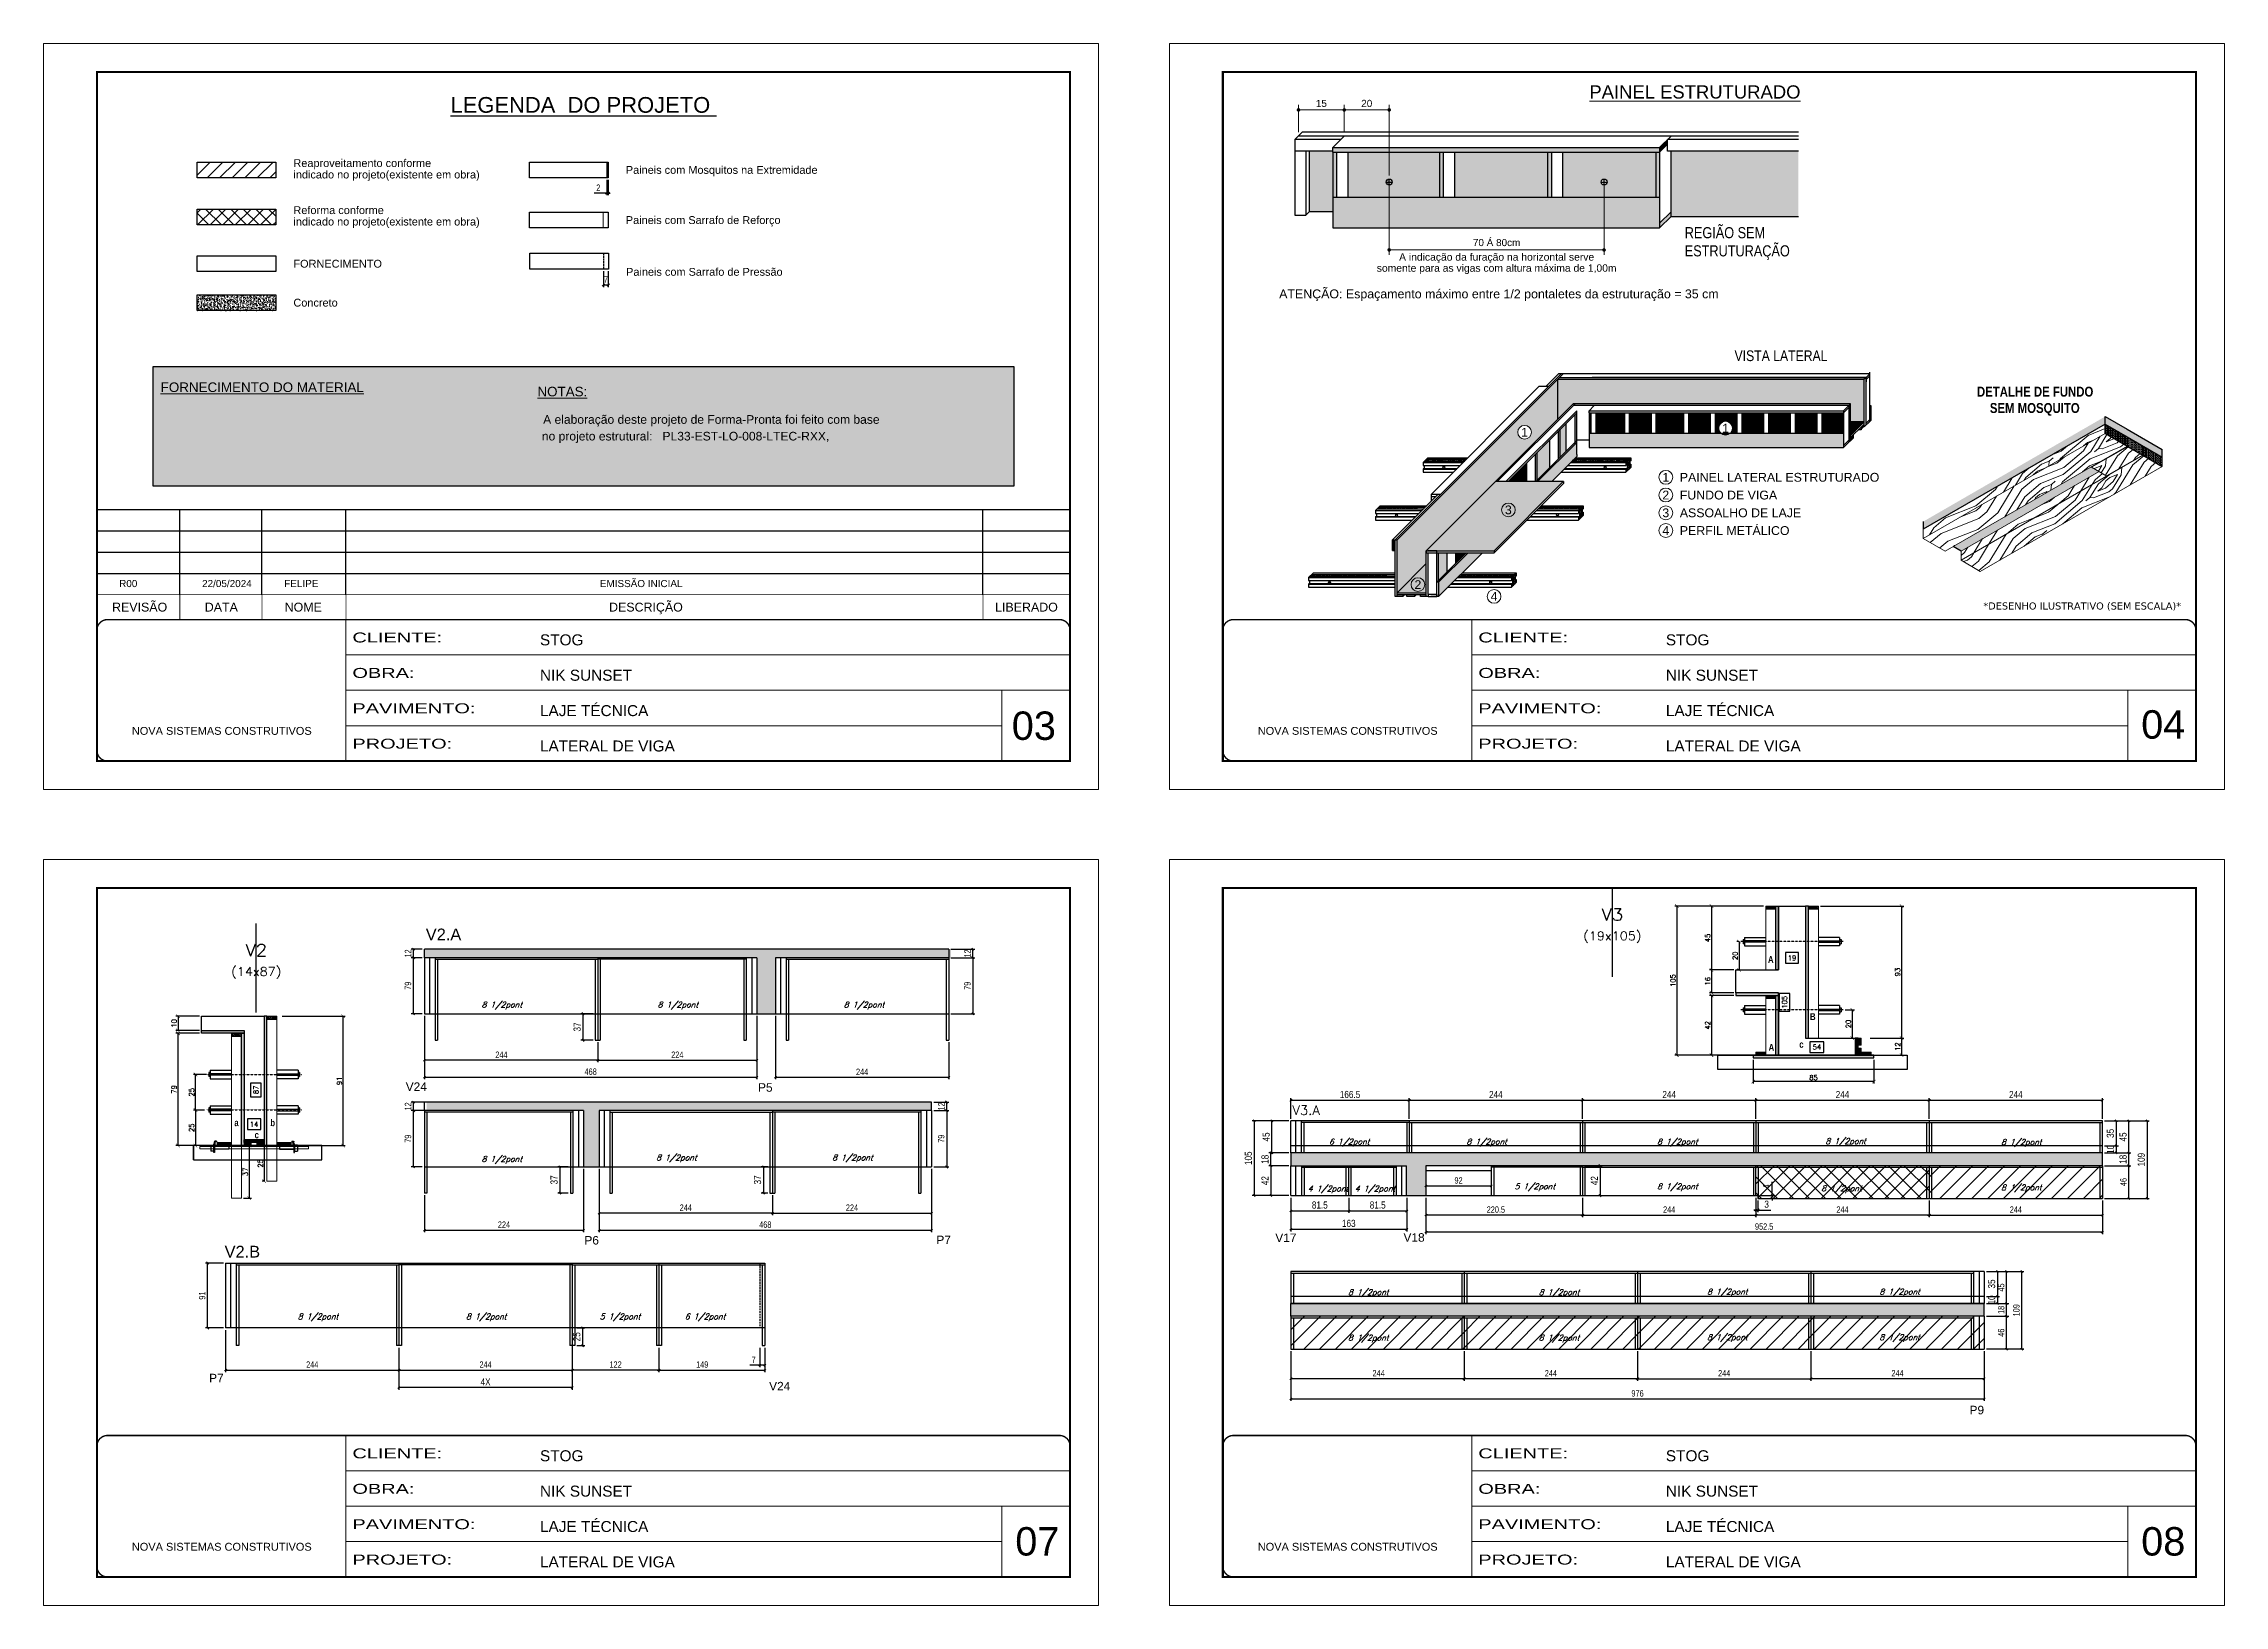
# Model space of a CAD drawing. Extents: x -10448 to -1189, y -11772 to 17235.
# Drawn here: x -7265 to -4195, y 14646 to 16844 of the extents above; entities that cross this region are included whole.
import ezdxf
from ezdxf.enums import TextEntityAlignment as Align

# ---------------------------------------------------------------- set-up
doc = ezdxf.new("R2010")
doc.units = 0
for name, pattern in [('CONTINUO', [0]), ('DASHED', [0.75, 0.5, -0.25]), ('HIDDEN', [0.375, 0.25, -0.125])]:
    doc.linetypes.add(name, pattern=pattern)
for name, color, linetype in [('5', 5, 'Continuous'), ('barrote', 251, 'Continuous'), ('COTA', 241, 'Continuous'), ('Cota Seção (2x)', 4, 'Continuous'), ('cotas', 4, 'Continuous'), ('detalhes', 4, 'Continuous'), ('HACHURA MADEIRAS', 1, 'Continuous'), ('material do compensado', 7, 'Continuous'), ('NOMENCLATURA', 7, 'Continuous'), ('Painéis', 200, 'Continuous'), ('presilha', 1, 'Continuous'), ('Reaproveitamento', 251, 'Continuous'), ('SARR_2.2x7', 40, 'Continuous'), ('SARR_3.5x7', 81, 'Continuous'), ('TENSOR', 3, 'Continuous'), ('texto', 7, 'Continuous'), ('Texto de Titulo', 7, 'Continuous'), ('Texto Qtd Sarr', 242, 'Continuous')]:
    doc.layers.add(name, color=color, linetype=linetype)
for name, color, linetype, lineweight in [('CARIMBO', 255, 'Continuous', 9), ('CONCRETO', 251, 'Continuous', 25), ('Demarcação 1', 251, 'Continuous', 9), ('Folhas', 255, 'Continuous', 9), ('fundo', 100, 'Continuous', 9), ('Hachura', 251, 'Continuous', 9), ('Madeira', 126, 'Continuous', 18), ('SARRAFO DE PRESSAO', 251, 'DASHED', 9), ('SCO-___-LAJ', 2, 'Continuous', 0), ('Texto Seção', 7, 'Continuous', 15)]:
    doc.layers.add(name, color=color, linetype=linetype, lineweight=lineweight)
doc.layers.add('Demarcação 2', color=7, linetype='Continuous', lineweight=9, true_color=0xe0e0e0)
doc.styles.add('ARIAL', font='arial.ttf')
doc.styles.add('CESAR1', font='arial.ttf', dxfattribs={"oblique": 15})
doc.styles.add('COTA TECNICA', font='techl___.ttf', dxfattribs={"height": 10})
doc.styles.add('COTA TECNICA-50', font='techl___.ttf', dxfattribs={"height": 9})
doc.styles.add('REGUA-120', font='ROMANS.shx', dxfattribs={"height": 15})
doc.styles.add('ROMANC', font='techb___.ttf', dxfattribs={"height": 2.5})
doc.styles.add('Romans', font='romans.shx')
doc.styles.get("Standard").update_dxf_attribs({"font": 'arial.ttf'})
doc.styles.add('stylellllll', font='verdana.ttf', dxfattribs={"height": 2})
doc.styles.add('TECNICA', font='techb___.ttf', dxfattribs={"height": 10})
doc.styles.add('Tecnologia', font='')
doc.styles.add('texto', font='ARIALN.TTF')
doc.styles.get('Tecnologia').set_extended_font_data('Forgotten Futurist')
doc.dimstyles.new('1x', dxfattribs={"dimtxt": 10, "dimasz": 5, "dimexe": 7, "dimexo": 5, "dimgap": 4, "dimtad": 1, "dimdec": 1, "dimdsep": 46, "dimtxsty": 'Standard', "dimblk": 'DOT', "dimcen": 0.09, "dimclrd": 4, "dimclre": 4, "dimclrt": 2, "dimadec": 0, "dimazin": 2, "dimtfac": 1, "dimtdec": 1, "dimtmove": 0, "dimatfit": 3, "dimldrblk": 'DOT', "dimfxl": 1, "dimtolj": 1, "dimtzin": 0, "dimlwd": 9, "dimlwe": 9, "dimarcsym": 0})
doc.dimstyles.new('COTA PAINEL-50', dxfattribs={"dimtxt": 9, "dimasz": 3, "dimexe": 3, "dimexo": 3, "dimgap": 3, "dimtad": 1, "dimdec": 1, "dimzin": 12, "dimdsep": 46, "dimtxsty": 'COTA TECNICA-50', "dimblk1": 'OBLIQUE', "dimblk2": 'OBLIQUE', "dimsah": 1, "dimcen": 0.9, "dimclrd": 4, "dimclre": 4, "dimclrt": 240, "dimadec": 1, "dimazin": 3, "dimtfac": 1, "dimtdec": 1, "dimtmove": 0, "dimatfit": 3, "dimfxl": 1, "dimtolj": 1, "dimtzin": 12, "dimarcsym": 0})
doc.dimstyles.new('Cota Seção (2x)', dxfattribs={"dimtxt": 7, "dimasz": 5, "dimexe": 3, "dimexo": 3, "dimgap": 2, "dimtad": 3, "dimdec": 1, "dimlfac": 0.5, "dimzin": 12, "dimdsep": 46, "dimtxsty": 'Romans', "dimblk": 'ARCHTICK', "dimcen": 0, "dimclrd": 4, "dimclre": 4, "dimclrt": 1, "dimadec": 1, "dimazin": 3, "dimtfac": 1, "dimtdec": 1, "dimtmove": 0, "dimatfit": 3, "dimldrblk": 'OBLIQUE', "dimfxl": 1, "dimtolj": 1, "dimtzin": 12, "dimarcsym": 0})
doc.dimstyles.new('Cota Seção interna', dxfattribs={"dimtxt": 7, "dimasz": 6, "dimexe": 0.18, "dimexo": 2, "dimgap": -4, "dimtad": 3, "dimdec": 1, "dimlfac": 0.5, "dimzin": 12, "dimdsep": 46, "dimtxsty": 'Romans', "dimblk": 'ARCHTICK', "dimcen": 0.09, "dimse1": 1, "dimse2": 1, "dimsd1": 1, "dimsd2": 1, "dimclrd": 180, "dimclre": 5, "dimclrt": 1, "dimadec": 0, "dimazin": 3, "dimtfac": 1, "dimtdec": 1, "dimtofl": 0, "dimtmove": 0, "dimatfit": 3, "dimldrblk": 'ARCHTICK', "dimfxl": 1, "dimtolj": 1, "dimtzin": 0, "dimarcsym": 0})
doc.dimstyles.new('PAINEL', dxfattribs={"dimtxt": 10, "dimasz": 3, "dimexe": 3, "dimexo": 3, "dimgap": 3, "dimtad": 1, "dimdec": 1, "dimzin": 12, "dimdsep": 46, "dimtxsty": 'COTA TECNICA', "dimblk1": 'OBLIQUE', "dimblk2": 'OBLIQUE', "dimsah": 1, "dimcen": 0.9, "dimclrd": 4, "dimclre": 4, "dimclrt": 240, "dimadec": 1, "dimazin": 3, "dimtfac": 1, "dimtdec": 1, "dimtmove": 0, "dimatfit": 3, "dimfxl": 1, "dimtolj": 1, "dimtzin": 12, "dimarcsym": 0})
pattern_1 = [(315, (15940.2247, 7063.3318), (1.12253202, 1.12253202), [])]
pattern_2 = [(45, (-7900.7785, 64483.5181), (0.99436891, 3.64601934), [4.6875, -0.9375, 0, -0.9375])]
pattern_3 = [(355, (-54027.45, 13446.67), (111.07494, 93.20294), [5.12645, -97.40264]), (85, (-53983.47, 13478.85), (-93.20294, 111.07494), [10.2529, -92.27619]), (40, (-54004.79, 13470.42), (8.936, 102.13894), [7.24881, -21.74642, 7.24881, -14.497615, 50.751904, -43.50449]), (40, (-54033.01, 13442.01), (8.936, 102.13894), [7.24983, -14.49967, 7.24983, -115.99871]), (40, (-53996.365, 13449.1), (8.936, 102.13894), [7.24983, -137.7482]), (40, (-53986.6, 13443.1), (8.936, 102.13894), [7.24983, -137.7482]), (40, (-54001.025, 13454.65), (8.936, 102.13894), [7.24983, -137.7482]), (40, (-54005.685, 13460.205), (8.936, 102.13894), [14.49967, -130.49838]), (40, (-53973.45, 13534.575), (8.936, 102.13894), [14.49967, -130.49838]), (40, (-54015.45, 13466.205), (8.936, 102.13894), [28.99933, -115.99871]), (40, (-54020.11, 13471.76), (8.936, 102.13894), [28.99933, -115.99871]), (40, (-53951.04, 13496.59), (8.936, 102.13894), [28.99933, -115.99871]), (40, (-54024.326, 13482.42), (8.936, 102.13894), [21.7497, -123.24834]), (40, (-54043.41, 13499.53), (8.936, 102.13894), [21.7497, -123.24834]), (40, (-54034.09, 13488.42), (8.936, 102.13894), [21.7497, -123.24834]), (40, (-53965.02, 13513.254), (8.936, 102.13894), [36.24951, -108.74853]), (40, (-53974.79, 13519.254), (8.936, 102.13894), [36.24951, -108.74853]), (40, (-53966.81, 13492.826), (8.936, 102.13894), [50.74931, -94.24873]), (21.56505, (-54016.346, 13455.99), (102.138945, -8.936), [11.4631, -217.79893]), (21.56505, (-53993.237, 13484.846), (102.138945, -8.936), [11.4631, -217.79893]), (21.56505, (-53999.238, 13475.08), (102.138945, -8.936), [11.4631, -217.79893]), (21.56505, (-54022.346, 13446.224), (102.138945, -8.936), [22.9262, -206.33583]), (21.56505, (-53997.897, 13490.4), (102.138945, -8.936), [34.3893, -194.87273]), (21.56505, (-54007.664, 13496.4), (102.138945, -8.936), [45.8524, -183.40963]), (21.56505, (-54017.43, 13502.4), (102.138945, -8.936), [45.8524, -183.40963]), (21.56505, (-54030.07, 13534.383), (102.138945, -8.936), [45.8524, -183.40963]), (21.56505, (-54030.965, 13524.17), (102.138945, -8.936), [57.3155, -171.94653]), (21.56505, (-54026.75, 13513.51), (102.138945, -8.936), [57.3155, -171.94653]), (58.43495, (-53994.577, 13469.525), (8.936, 102.138945), [11.4631, -217.79893]), (58.43495, (-54010.79, 13460.65), (8.936, 102.138945), [11.4631, -217.79893]), (58.43495, (-54027.453, 13446.67), (8.936, 102.138945), [22.9262, -206.33583]), (58.43495, (-53995.47, 13459.31), (8.936, 102.138945), [22.9262, -206.33583]), (58.43495, (-54038.114, 13442.46), (8.936, 102.138945), [34.3893, -194.87273]), (58.43495, (-54048.328, 13443.35), (8.936, 102.138945), [45.8524, -183.40963]), (58.43495, (-53955.956, 13440.416), (8.936, 102.138945), [45.8524, -183.40963]), (58.43495, (-53990.81, 13453.758), (8.936, 102.138945), [45.8524, -183.40963]), (58.43495, (-53971.277, 13441.756), (8.936, 102.138945), [57.3155, -171.94653]), (58.43495, (-53981.044, 13447.757), (8.936, 102.138945), [57.3155, -171.94653])]
pattern_4 = [(0, (-43134.936, 5692.7198), (0.82275303, 1.645506056), [0, -1.645506056])]

msp = doc.modelspace()

# ---------------------------------------------------------------- texts
at = {"color": 0, "linetype": 'Continuous', "ltscale": 5, "style": 'ARIAL'}
msp.add_text('%%ULEGENDA  DO PROJETO ', height=22.1184, dxfattribs=at).set_placement((-6504.87, 16746.9), align=Align.CENTER)
at = {"style": 'ARIAL'}
for s, p in [('REVISÃO', (-7129.6, 16050.97)), ('DATA', (-7014.62, 16050.97)), ('NOME', (-6899.27, 16050.97)), ('DESCRIÇÃO', (-6416.82, 16050.97)), ('LIBERADO', (-5881.14, 16050.97))]:
    msp.add_text(s, height=12.5, dxfattribs=at).set_placement(p, align=Align.MIDDLE_CENTER)
at = {"style": 'stylellllll'}
msp.add_text('*DESENHO ILUSTRATIVO (SEM ESCALA)*', height=10, dxfattribs=at).set_placement((-4255.7, 16047.56), align=Align.RIGHT)
at = {"layer": '5', "linetype": 'Continuous'}
for s, rotation, p in [('V24', 0.00004, (-6755.03, 15369.9)), ('P5', 0.00004, (-6259.06, 15368.75)), ('P7', 0.00004, (-6007.99, 15154.17)), ('V17', 0.00004, (-5530.86, 15157.15)), ('V18', 359.99996, (-5350.43, 15157.62)), ('P6', 0.00004, (-6503.51, 15153.61)), ('P7', 359.99996, (-7031.79, 14959.63)), ('V24', 359.99996, (-6243.45, 14948.29)), ('P9', 359.99996, (-4553.55, 14914.66))]:
    msp.add_text(s, height=12, rotation=rotation, dxfattribs=at).set_placement(p)
at = {"layer": 'CARIMBO', "linetype": 'Continuous', "ltscale": 2, "style": 'ARIAL'}
msp.add_text('%%UPAINEL ESTRUTURADO', height=18.59, dxfattribs=at).set_placement((-4940.13, 16766.9), align=Align.CENTER)
at = {"layer": 'CARIMBO'}
for s, height, style, p in [('Reaproveitamento conforme ', 11, 'ARIAL', (-6913.11, 16676)), ('Paineis com Mosquitos na Extremidade', 11, 'ARIAL', (-6445.14, 16666.42)), ('indicado no projeto(existente em obra)', 11, 'ARIAL', (-6913.11, 16659.91)), ('Reforma conforme ', 11, 'ARIAL', (-6913.11, 16609.77)), ('indicado no projeto(existente em obra)', 11, 'ARIAL', (-6913.11, 16593.68)), ('Paineis com Sarrafo de Reforço', 11, 'ARIAL', (-6445.14, 16595.82)), ('FORNECIMENTO', 11, 'ARIAL', (-6913.11, 16534.38)), ('Paineis com Sarrafo de Pressão', 11, 'ARIAL', (-6444.78, 16522.93)), ('Concreto', 11, 'ARIAL', (-6913.11, 16479.58)), ('PAINEL LATERAL ESTRUTURADO', 12.436, 'CESAR1', (-4961.41, 16233.72)), ('FUNDO DE VIGA', 12.436, 'CESAR1', (-4961.41, 16208.72)), ('ASSOALHO DE LAJE', 12.436, 'CESAR1', (-4961.41, 16183.72)), ('PERFIL METÁLICO', 12.436, 'CESAR1', (-4961.41, 16158.72))]:
    msp.add_text(s, height=height, dxfattribs=dict(at, style=style)).set_placement(p, align=Align.MIDDLE_LEFT)
at = {"layer": 'CARIMBO', "linetype": 'Continuous', "ltscale": 2, "style": 'texto'}
for s, height, p in [('REGIÃO SEM', 15.6, (-4954.46, 16570.27)), ('ESTRUTURAÇÃO', 15.6, (-4954.46, 16544.71)), ('VISTA LATERAL', 15, (-4884.36, 16397.34))]:
    msp.add_text(s, height=height, dxfattribs=at).set_placement(p)
at = {"layer": 'CARIMBO', "color": 2, "style": 'ARIAL'}
for s, height, p in [('A indicação da furação na horizontal serve', 10.4, (-5219.26, 16543.89)), ('somente para as vigas com altura máxima de 1,00m', 10.4, (-5219.26, 16528.29)), ('ATENÇÃO: Espaçamento máximo entre 1/2 pontaletes da estruturação = 35 cm  ', 12.48, (-5211.24, 16491.92))]:
    msp.add_text(s, height=height, dxfattribs=at).set_placement(p, align=Align.MIDDLE_CENTER)
at = {"layer": 'CARIMBO', "color": 5, "style": 'ARIAL'}
for s, height, p in [('%%UFORNECIMENTO DO MATERIAL', 13.5, (-7100.01, 16353.76)), ('%%UNOTAS:', 13.5, (-6569.61, 16347.65)), ('  A elaboração deste projeto de Forma-Pronta foi feito com base', 12.15, (-6570.97, 16309.04)), ('  no projeto estrutural:', 12.15, (-6572.79, 16285.55))]:
    msp.add_text(s, height=height, dxfattribs=at).set_placement(p)
at = {"layer": 'CARIMBO', "style": 'ARIAL'}
for s, height, p in [('1', 12.32, (-5179.91, 16297.16)), ('1', 12.32, (-4896.97, 16302.82)), ('2', 12.44, (-4981.18, 16208.72)), ('1', 12.44, (-4981.18, 16233.72)), ('3', 12.32, (-5202.77, 16187.83)), ('3', 12.44, (-4981.18, 16183.72)), ('4', 12.44, (-4981.18, 16158.72)), ('2', 12.32, (-5330.1, 16082.62)), ('4', 12.32, (-5222.96, 16066.06))]:
    msp.add_text(s, height=height, dxfattribs=at).set_placement(p, align=Align.MIDDLE_CENTER)
at = {"layer": 'CARIMBO', "color": 1, "style": 'ARIAL'}
msp.add_text('PL33-EST-LO-008-LTEC-RXX,', height=12.15, dxfattribs=at).set_placement((-6393.56, 16285.55))
at = {"layer": 'CARIMBO', "style": 'ARIAL'}
for s, height, p in [('R00', 10, (-7158.46, 16079.15)), ('22/05/2024', 10, (-7041.7, 16079.15)), ('FELIPE', 10, (-6926.04, 16079.15)), ('EMISSÃO INICIAL', 10, (-6481.78, 16079.15)), ('04', 40, (-4311.92, 15865.8)), ('07', 40, (-5896.92, 14715.8)), ('08', 40, (-4311.92, 14715.8))]:
    msp.add_text(s, height=height, dxfattribs=at).set_placement(p)
at = {"layer": 'CARIMBO', "color": 7, "style": 'ARIAL'}
msp.add_text('03', height=40, dxfattribs=at).set_placement((-5901.87, 15864.03))
at = {"layer": 'detalhes', "style": 'TECNICA'}
for s, p in [('A', (-4837.29, 15550.11)), ('B', (-4778.2, 15469.69)), ('A', (-4836.43, 15426.39)), ('c', (-4793.25, 15430.66)), ('a', (-6996.33, 15320.31)), ('b', (-6945.68, 15320.3)), ('c', (-6967.8, 15303.21))]:
    msp.add_text(s, height=9.6, dxfattribs=at).set_placement(p)
at = {"layer": 'NOMENCLATURA', "linetype": 'Continuous'}
for s, p in [('V2.A', (-6726.8, 15581.94)), ('V2.B', (-7009.96, 15135.36))]:
    msp.add_text(s, height=16.5, dxfattribs=at).set_placement(p)
at = {"layer": 'texto', "style": 'ROMANC'}
for s, p in [('DETALHE DE FUNDO ', (-4458.97, 16354.3)), ('SEM MOSQUITO', (-4461.71, 16331.25))]:
    msp.add_text(s, height=14, dxfattribs=at).set_placement(p, align=Align.MIDDLE_CENTER)
at = {"layer": 'texto', "color": 2, "char_height": 8, "attachment_point": 5, "style": 'Romans'}
for s, insert in [('{\\Q19;\\C256;8 1/2pont}', (-6619.66, 15490.03)), ('{\\Q19;\\C256;8 1/2pont}', (-6371.86, 15490.03)), ('{\\Q19;\\C256;8 1/2pont}', (-6109.82, 15490.03)), ('{\\Q19;\\C256;6 1/2pont}', (-5426.77, 15297.16)), ('{\\Q19;\\C256;8 1/2pont}', (-5233.34, 15297.16)), ('{\\Q19;\\C256;8 1/2pont}', (-4964.77, 15297.16)), ('{\\Q19;\\C256;8 1/2pont}', (-4727.94, 15297.83)), ('{\\Q19;\\C256;8 1/2pont}', (-4480.54, 15296.66)), ('{\\Q19;\\C256;8 1/2pont}', (-6619.66, 15272.77)), ('{\\Q19;\\C256;8 1/2pont}', (-6373.82, 15274.78)), ('{\\Q19;\\C256;8 1/2pont}', (-6126.02, 15274.78)), ('{\\Q19;\\C256;4 1/2pont}', (-5456.51, 15231.1)), ('{\\Q19;\\C256;4 1/2pont}', (-5390.46, 15231.1)), ('{\\Q19;\\C256;5 1/2pont}', (-5165.44, 15234.16)), ('{\\Q19;\\C256;8 1/2pont}', (-4964.77, 15234.16)), ('{\\Q19;\\C256;8 1/2pont}', (-4733.75, 15231.38)), ('{\\Q19;\\C256;8 1/2pont}', (-4480.54, 15232.66)), ('{\\Q19;\\C256;8 1/2pont}', (-5399.87, 15085.17)), ('{\\Q19;\\C256;8 1/2pont}', (-5131.3, 15085.17)), ('{\\Q19;\\C256;8 1/2pont}', (-4894.48, 15085.84)), ('{\\Q19;\\C256;8 1/2pont}', (-4651.94, 15085.85)), ('{\\Q19;\\C256;8 1/2pont}', (-6878.52, 15051)), ('{\\Q19;\\C256;8 1/2pont}', (-6641.61, 15051)), ('{\\Q19;\\C256;5 1/2pont}', (-6453.22, 15051)), ('{\\Q19;\\C256;6 1/2pont}', (-6333.52, 15051)), ('{\\Q19;\\C256;8 1/2pont}', (-5399.87, 15021.17)), ('{\\Q19;\\C256;8 1/2pont}', (-5131.3, 15021.17)), ('{\\Q19;\\C256;8 1/2pont}', (-4894.48, 15021.84)), ('{\\Q19;\\C256;8 1/2pont}', (-4651.94, 15021.85))]:
    msp.add_mtext(s, dxfattribs=dict(at, insert=insert))
at = {"layer": 'Texto Seção', "style": 'REGUA-120', "width": 1.05}
msp.add_text('V3.A', height=13, dxfattribs=at).set_placement((-5506.74, 15336.29))

# ---------------------------------------------------------------- blocks, each defined once
blk = doc.blocks.new('_Oblique')
at = {"color": 0, "linetype": 'ByBlock', "lineweight": -2}
blk.add_line((-0.5, -0.5), (0.5, 0.5), dxfattribs=at)
blk = doc.blocks.new('*D8')
at = {"layer": 'cotas', "color": 4, "lineweight": -2, "transparency": 16777216}
for p, q in [((-6472.1, 16652.3), (-6472.1, 16630.9)), ((-6470.1, 16652.3), (-6470.1, 16630.9)), ((-6472.1, 16633.9), (-6489.6, 16633.9)), ((-6470.1, 16633.9), (-6472.1, 16633.9)), ((-6470.1, 16633.9), (-6467.1, 16633.9))]:
    blk.add_line(p, q, dxfattribs=at)
at = {"layer": 'Defpoints', "color": 0, "transparency": 16777216}
for p in [(-6472.1, 16655.3), (-6470.1, 16655.3), (-6472.1, 16633.9)]:
    blk.add_point(p, dxfattribs=at)
at = {"layer": 'cotas', "color": 4, "lineweight": -2, "transparency": 16777216, "xscale": 3, "yscale": 3, "zscale": 3}
blk.add_blockref('_Oblique', (-6472.1, 16633.9), dxfattribs=at)
at = {"layer": 'cotas', "color": 4, "lineweight": -2, "transparency": 16777216, "xscale": 3, "yscale": 3, "zscale": 3, "rotation": 180}
blk.add_blockref('_Oblique', (-6470.1, 16633.9), dxfattribs=at)
at = {"layer": 'cotas', "color": 240, "transparency": 16777216, "insert": (-6483.9, 16641.4), "char_height": 9, "attachment_point": 5, "style": 'COTA TECNICA-50'}
blk.add_mtext('\\A1;2', dxfattribs=at)
blk = doc.blocks.new('*D9')
at = {"layer": 'cotas', "color": 4, "lineweight": -2, "transparency": 16777216}
for p, q in [((-6476.8, 16523.9), (-6476.8, 16501.4)), ((-6469.8, 16523.9), (-6469.8, 16501.4)), ((-6469.8, 16504.4), (-6476.8, 16504.4))]:
    blk.add_line(p, q, dxfattribs=at)
at = {"layer": 'Defpoints', "color": 0, "transparency": 16777216}
for p in [(-6476.8, 16526.9), (-6469.8, 16526.9), (-6476.8, 16504.4)]:
    blk.add_point(p, dxfattribs=at)
at = {"layer": 'cotas', "color": 4, "lineweight": -2, "transparency": 16777216, "xscale": 3, "yscale": 3, "zscale": 3, "rotation": 180}
blk.add_blockref('_Oblique', (-6476.8, 16504.4), dxfattribs=at)
at = {"layer": 'cotas', "color": 4, "lineweight": -2, "transparency": 16777216, "xscale": 3, "yscale": 3, "zscale": 3}
blk.add_blockref('_Oblique', (-6469.8, 16504.4), dxfattribs=at)
at = {"layer": 'cotas', "color": 240, "transparency": 16777216, "insert": (-6473.3, 16512), "char_height": 9, "attachment_point": 5, "style": 'COTA TECNICA-50'}
blk.add_mtext('\\A1;7', dxfattribs=at)
blk = doc.blocks.new('9999999999')
at = {"color": 30, "linetype": 'CONTINUO'}
for p, q in [((98564.6, 34230.2), (98564.6, 34429.4)), ((98564.6, 34379.6), (99584, 34379.6)), ((98564.6, 34329.8), (99488, 34329.8)), ((99584, 34329.8), (99488, 34329.8)), ((99488, 34329.8), (99488, 34230.2)), ((98564.6, 34280), (99488, 34280))]:
    blk.add_line(p, q, dxfattribs=at)
at = {"color": 30, "linetype": 'CONTINUO', "const_width": 2}
blk.add_lwpolyline([(99584, 34230.2), (99584, 34414.4, 0.414214), (99569, 34429.4), (98229, 34429.4, 0.414214), (98214, 34414.4), (98214, 34245.2, 0.414214), (98229, 34230.2), (99584, 34230.2)], format="xyb", dxfattribs=at)
at = {"layer": 'Folhas'}
blk.add_lwpolyline([(98139, 34190.2), (99624, 34190.2), (99624, 35240.2), (98139, 35240.2)], close=True, dxfattribs=at)
at = {"layer": 'Folhas', "color": 30, "const_width": 3}
blk.add_lwpolyline([(98214, 34230.2), (99584, 34230.2), (99584, 35200.2), (98214, 35200.2)], close=True, dxfattribs=at)
at = {"color": 7, "linetype": 'Continuous', "ltscale": 5, "style": 'ARIAL'}
for s, height, p in [('STOG', 15.48, (98837.7, 34393.1)), ('NIK SUNSET', 15.48, (98837.7, 34343.3)), ('LAJE TÉCNICA', 15.483, (98837.7, 34293.5)), ('NOVA SISTEMAS CONSTRUTIVOS', 11.059, (98263.2, 34267.2)), ('LATERAL DE VIGA', 15.483, (98837.7, 34243.7))]:
    blk.add_text(s, height=height, dxfattribs=at).set_placement(p)
at = {"layer": 'Folhas', "color": 7, "style": 'Tecnologia', "width": 1.5}
for s, p in [('CLIENTE:', (98573.7, 34397.2)), ('OBRA:', (98573.7, 34347.3)), ('PAVIMENTO:', (98573.7, 34297.5)), ('PROJETO:', (98573.7, 34247.7))]:
    blk.add_text(s, height=14, dxfattribs=at).set_placement(p)
blk = doc.blocks.new('_ArchTick')
at = {"color": 0, "linetype": 'ByBlock', "const_width": 0.15}
blk.add_lwpolyline([(-0.5, -0.5), (0.5, 0.5)], dxfattribs=at)
blk = doc.blocks.new('*D66')
at = {"layer": 'COTA', "color": 4, "lineweight": -2, "transparency": 16777216}
for p, q in [((-7045.4, 15451), (-7078.6, 15451)), ((-7075.6, 15293), (-7075.6, 15451)), ((-7027.8, 15293), (-7078.6, 15293))]:
    blk.add_line(p, q, dxfattribs=at)
at = {"layer": 'Defpoints', "color": 0, "transparency": 16777216}
for p in [(-7075.6, 15451), (-7042.4, 15451), (-7024.8, 15293)]:
    blk.add_point(p, dxfattribs=at)
at = {"layer": 'COTA', "color": 4, "lineweight": -2, "transparency": 16777216, "xscale": 5, "yscale": 5, "zscale": 5}
for p, rotation in [((-7075.6, 15451), 90), ((-7075.6, 15293), 270)]:
    blk.add_blockref('_ArchTick', p, dxfattribs=dict(at, rotation=rotation))
at = {"layer": 'COTA', "color": 1, "transparency": 16777216, "insert": (-7081.1, 15372), "char_height": 7, "attachment_point": 5, "rotation": 90, "style": 'Romans'}
blk.add_mtext('\\A1;79', dxfattribs=at)
blk = doc.blocks.new('*D67')
at = {"layer": 'COTA', "color": 4, "lineweight": -2, "transparency": 16777216}
for p, q in [((-7045.4, 15475), (-7078.6, 15475)), ((-7075.6, 15475), (-7075.6, 15455)), ((-7045.4, 15455), (-7078.6, 15455))]:
    blk.add_line(p, q, dxfattribs=at)
at = {"layer": 'Defpoints', "color": 0, "transparency": 16777216}
for p in [(-7042.4, 15475), (-7075.6, 15455), (-7042.4, 15455)]:
    blk.add_point(p, dxfattribs=at)
at = {"layer": 'COTA', "color": 4, "lineweight": -2, "transparency": 16777216, "xscale": 5, "yscale": 5, "zscale": 5}
for p, rotation in [((-7075.6, 15475), 90), ((-7075.6, 15455), 270)]:
    blk.add_blockref('_ArchTick', p, dxfattribs=dict(at, rotation=rotation))
at = {"layer": 'COTA', "color": 1, "transparency": 16777216, "insert": (-7081.1, 15465), "char_height": 7, "attachment_point": 5, "rotation": 90, "style": 'Romans'}
blk.add_mtext('\\A1;10', dxfattribs=at)
blk = doc.blocks.new('*D68')
at = {"layer": 'COTA', "color": 4, "lineweight": -2, "transparency": 16777216}
for p, q in [((-6929, 15475), (-6840.1, 15475)), ((-6843.1, 15293), (-6843.1, 15475)), ((-6899.4, 15293), (-6840.1, 15293))]:
    blk.add_line(p, q, dxfattribs=at)
at = {"layer": 'Defpoints', "color": 0, "transparency": 16777216}
for p in [(-6932, 15475), (-6843.1, 15475), (-6902.4, 15293)]:
    blk.add_point(p, dxfattribs=at)
at = {"layer": 'COTA', "color": 4, "lineweight": -2, "transparency": 16777216, "xscale": 5, "yscale": 5, "zscale": 5}
for p, rotation in [((-6843.1, 15475), 90), ((-6843.1, 15293), 270)]:
    blk.add_blockref('_ArchTick', p, dxfattribs=dict(at, rotation=rotation))
at = {"layer": 'COTA', "color": 1, "transparency": 16777216, "insert": (-6848.6, 15384), "char_height": 7, "attachment_point": 5, "rotation": 90, "style": 'Romans'}
blk.add_mtext('\\A1;91', dxfattribs=at)
blk = doc.blocks.new('*D69')
at = {"layer": 'Cota Seção (2x)', "color": 180, "lineweight": -2, "transparency": 16777216}
for p, q in [((-6958.4, 15380.9), (-6973.4, 15380.9)), ((-6973.4, 15380.9), (-6973.4, 15361.6)), ((-6958.4, 15361.6), (-6958.4, 15380.9)), ((-6973.4, 15361.6), (-6958.4, 15361.6))]:
    blk.add_line(p, q, dxfattribs=at)
at = {"layer": 'Defpoints', "color": 0, "transparency": 16777216}
for p in [(-6954.4, 15475), (-6954.4, 15475), (-6954.4, 15301)]:
    blk.add_point(p, dxfattribs=at)
at = {"layer": 'Cota Seção (2x)', "color": 1, "transparency": 16777216, "insert": (-6965.9, 15371.3), "char_height": 7, "attachment_point": 5, "rotation": 90, "style": 'Romans'}
blk.add_mtext('\\A1;87', dxfattribs=at)
blk = doc.blocks.new('PRESILHA METÁLICA 1')
at = {"layer": 'presilha'}
for p, q in [((0, 13), (6, 13)), ((0, 13), (0, 0)), ((6, 0), (0, 0)), ((6, 15.5), (7.5, 15.5)), ((6, -2.5), (6, 15.5)), ((6, 13), (6, 0)), ((7.5, 10.6), (7.5, 19.9)), ((7.5, 15.5), (7.5, -2.5)), ((37.5, 4.1), (7.5, 4.1)), ((12, 21), (8.6, 21)), ((9, 11.6), (9, 18.9)), ((12, 19.5), (9.6, 19.5)), ((37.5, 11), (9.6, 11)), ((12, 21), (12, 19.5)), ((37.5, 11), (37.5, 4.1)), ((7.5, -2.5), (6, -2.5))]:
    blk.add_line(p, q, dxfattribs=at)
for centre, radius, start, end in [((8.6, 19.9), 1.14, 90, 180), ((9.6, 18.9), 0.57, 90, 180), ((9.6, 11.6), 0.57, 180, 270)]:
    blk.add_arc(centre, radius, start, end, dxfattribs=at)
blk = doc.blocks.new('titulo1')
at = {"layer": 'Defpoints', "color": 252, "linetype": 'HIDDEN', "ltscale": 2}
blk.add_line((0, 0), (0, 125), dxfattribs=at)
at = {"layer": 'Defpoints', "style": 'Romans', "oblique": 15}
blk.add_attdef('FOLHA', text='', height=10, dxfattribs=at).set_placement((0, 15.6), align=Align.MIDDLE_CENTER)
at = {"layer": 'Texto Qtd Sarr', "color": 3, "style": 'Romans', "oblique": 15}
for tag, height, p in [('TITULO', 17, (0, 71.4)), ('SEÇÃO', 12, (0, 41.5))]:
    blk.add_attdef(tag, text='', height=height, dxfattribs=at).set_placement(p, align=Align.MIDDLE_CENTER)
blk = doc.blocks.new('*D71')
at = {"layer": 'Cota Seção (2x)', "color": 180, "lineweight": -2, "transparency": 16777216}
for p, q in [((-6959.1, 15330.4), (-6977.7, 15330.4)), ((-6977.7, 15330.4), (-6977.7, 15315.4)), ((-6959.1, 15315.4), (-6959.1, 15330.4)), ((-6977.7, 15315.4), (-6959.1, 15315.4))]:
    blk.add_line(p, q, dxfattribs=at)
at = {"layer": 'Defpoints', "color": 0, "transparency": 16777216}
for p in [(-6982.4, 15301), (-6954.4, 15311.4), (-6954.4, 15301)]:
    blk.add_point(p, dxfattribs=at)
at = {"layer": 'Cota Seção (2x)', "color": 1, "transparency": 16777216, "insert": (-6968.4, 15322.9), "char_height": 7, "attachment_point": 5, "style": 'Romans'}
blk.add_mtext('\\A1;14', dxfattribs=at)
blk = doc.blocks.new('*D49')
at = {"layer": 'COTA', "color": 4, "linetype": 'ByBlock', "lineweight": -2, "transparency": 16777216}
for p, q in [((-6260.7, 15475.4), (-6260.7, 15410.2)), ((-6484.7, 15438.4), (-6484.7, 15410.2)), ((-6484.7, 15413.2), (-6260.7, 15413.2))]:
    blk.add_line(p, q, dxfattribs=at)
at = {"layer": 'Defpoints', "color": 0, "linetype": 'ByBlock', "transparency": 16777216}
for p in [(-6260.7, 15478.4), (-6484.7, 15441.4), (-6260.7, 15413.2)]:
    blk.add_point(p, dxfattribs=at)
at = {"layer": 'COTA', "color": 4, "linetype": 'ByBlock', "lineweight": -2, "transparency": 16777216, "xscale": 3, "yscale": 3, "zscale": 3, "rotation": 180}
blk.add_blockref('_Oblique', (-6484.7, 15413.2), dxfattribs=at)
at = {"layer": 'COTA', "color": 4, "linetype": 'ByBlock', "lineweight": -2, "transparency": 16777216, "xscale": 3, "yscale": 3, "zscale": 3}
blk.add_blockref('_Oblique', (-6260.7, 15413.2), dxfattribs=at)
at = {"layer": 'COTA', "color": 240, "linetype": 'ByBlock', "transparency": 16777216, "insert": (-6372.7, 15420.8), "char_height": 9, "attachment_point": 5, "style": 'COTA TECNICA-50'}
blk.add_mtext('\\A1;224', dxfattribs=at)
blk = doc.blocks.new('*D50')
at = {"layer": 'COTA', "color": 4, "linetype": 'ByBlock', "lineweight": -2, "transparency": 16777216}
for p, q in [((-6728.7, 15475.4), (-6728.7, 15410.2)), ((-6484.7, 15413.2), (-6728.7, 15413.2)), ((-6484.7, 15438.4), (-6484.7, 15410.2))]:
    blk.add_line(p, q, dxfattribs=at)
at = {"layer": 'Defpoints', "color": 0, "linetype": 'ByBlock', "transparency": 16777216}
for p in [(-6728.7, 15478.4), (-6728.7, 15413.2), (-6484.7, 15441.4)]:
    blk.add_point(p, dxfattribs=at)
at = {"layer": 'COTA', "color": 4, "linetype": 'ByBlock', "lineweight": -2, "transparency": 16777216, "xscale": 3, "yscale": 3, "zscale": 3, "rotation": 180}
blk.add_blockref('_Oblique', (-6728.7, 15413.2), dxfattribs=at)
at = {"layer": 'COTA', "color": 4, "linetype": 'ByBlock', "lineweight": -2, "transparency": 16777216, "xscale": 3, "yscale": 3, "zscale": 3}
blk.add_blockref('_Oblique', (-6484.7, 15413.2), dxfattribs=at)
at = {"layer": 'COTA', "color": 240, "linetype": 'ByBlock', "transparency": 16777216, "insert": (-6620.3, 15420.8), "char_height": 9, "attachment_point": 5, "style": 'COTA TECNICA-50'}
blk.add_mtext('\\A1;244', dxfattribs=at)
blk = doc.blocks.new('*D51')
at = {"layer": 'COTA', "color": 4, "linetype": 'ByBlock', "lineweight": -2, "transparency": 16777216}
for p, q in [((-6728.7, 15475.4), (-6728.7, 15386.3)), ((-6260.7, 15475.4), (-6260.7, 15386.3)), ((-6728.7, 15389.3), (-6260.7, 15389.3))]:
    blk.add_line(p, q, dxfattribs=at)
at = {"layer": 'Defpoints', "color": 0, "linetype": 'ByBlock', "transparency": 16777216}
for p in [(-6728.7, 15478.4), (-6260.7, 15478.4), (-6260.7, 15389.3)]:
    blk.add_point(p, dxfattribs=at)
at = {"layer": 'COTA', "color": 4, "linetype": 'ByBlock', "lineweight": -2, "transparency": 16777216, "xscale": 3, "yscale": 3, "zscale": 3, "rotation": 180}
blk.add_blockref('_Oblique', (-6728.7, 15389.3), dxfattribs=at)
at = {"layer": 'COTA', "color": 4, "linetype": 'ByBlock', "lineweight": -2, "transparency": 16777216, "xscale": 3, "yscale": 3, "zscale": 3}
blk.add_blockref('_Oblique', (-6260.7, 15389.3), dxfattribs=at)
at = {"layer": 'COTA', "color": 240, "linetype": 'ByBlock', "transparency": 16777216, "insert": (-6494.7, 15396.9), "char_height": 9, "attachment_point": 5, "style": 'COTA TECNICA-50'}
blk.add_mtext('\\A1;468', dxfattribs=at)
blk = doc.blocks.new('*D52')
at = {"layer": 'COTA', "color": 4, "linetype": 'ByBlock', "lineweight": -2, "transparency": 16777216}
for p, q in [((-6234.5, 15475.4), (-6234.5, 15386.3)), ((-5990.5, 15438.4), (-5990.5, 15386.3)), ((-6234.5, 15389.3), (-5990.5, 15389.3))]:
    blk.add_line(p, q, dxfattribs=at)
at = {"layer": 'Defpoints', "color": 0, "linetype": 'ByBlock', "transparency": 16777216}
for p in [(-6234.5, 15478.4), (-5990.5, 15441.4), (-5990.5, 15389.3)]:
    blk.add_point(p, dxfattribs=at)
at = {"layer": 'COTA', "color": 4, "linetype": 'ByBlock', "lineweight": -2, "transparency": 16777216, "xscale": 3, "yscale": 3, "zscale": 3, "rotation": 180}
blk.add_blockref('_Oblique', (-6234.5, 15389.3), dxfattribs=at)
at = {"layer": 'COTA', "color": 4, "linetype": 'ByBlock', "lineweight": -2, "transparency": 16777216, "xscale": 3, "yscale": 3, "zscale": 3}
blk.add_blockref('_Oblique', (-5990.5, 15389.3), dxfattribs=at)
at = {"layer": 'COTA', "color": 240, "linetype": 'ByBlock', "transparency": 16777216, "insert": (-6112.5, 15396.8), "char_height": 9, "attachment_point": 5, "style": 'COTA TECNICA-50'}
blk.add_mtext('\\A1;244', dxfattribs=at)
blk = doc.blocks.new('*D53')
at = {"layer": 'COTA', "color": 4, "linetype": 'ByBlock', "lineweight": -2, "transparency": 16777216}
for p, q in [((-6504.7, 15260.1), (-6504.7, 15171)), ((-6728.7, 15223.1), (-6728.7, 15171)), ((-6728.7, 15174), (-6504.7, 15174))]:
    blk.add_line(p, q, dxfattribs=at)
at = {"layer": 'Defpoints', "color": 0, "linetype": 'ByBlock', "transparency": 16777216}
for p in [(-6504.7, 15263.1), (-6728.7, 15226.1), (-6504.7, 15174)]:
    blk.add_point(p, dxfattribs=at)
at = {"layer": 'COTA', "color": 4, "linetype": 'ByBlock', "lineweight": -2, "transparency": 16777216, "xscale": 3, "yscale": 3, "zscale": 3, "rotation": 180}
blk.add_blockref('_Oblique', (-6728.7, 15174), dxfattribs=at)
at = {"layer": 'COTA', "color": 4, "linetype": 'ByBlock', "lineweight": -2, "transparency": 16777216, "xscale": 3, "yscale": 3, "zscale": 3}
blk.add_blockref('_Oblique', (-6504.7, 15174), dxfattribs=at)
at = {"layer": 'COTA', "color": 240, "linetype": 'ByBlock', "transparency": 16777216, "insert": (-6616.7, 15181.6), "char_height": 9, "attachment_point": 5, "style": 'COTA TECNICA-50'}
blk.add_mtext('\\A1;224', dxfattribs=at)
blk = doc.blocks.new('*D54')
at = {"layer": 'COTA', "color": 4, "linetype": 'ByBlock', "lineweight": -2, "transparency": 16777216}
for p, q in [((-6482.8, 15260.1), (-6482.8, 15194.9)), ((-6238.8, 15197.9), (-6482.8, 15197.9)), ((-6238.8, 15223.1), (-6238.8, 15194.9))]:
    blk.add_line(p, q, dxfattribs=at)
at = {"layer": 'Defpoints', "color": 0, "linetype": 'ByBlock', "transparency": 16777216}
for p in [(-6482.8, 15263.1), (-6482.8, 15197.9), (-6238.8, 15226.1)]:
    blk.add_point(p, dxfattribs=at)
at = {"layer": 'COTA', "color": 4, "linetype": 'ByBlock', "lineweight": -2, "transparency": 16777216, "xscale": 3, "yscale": 3, "zscale": 3, "rotation": 180}
blk.add_blockref('_Oblique', (-6482.8, 15197.9), dxfattribs=at)
at = {"layer": 'COTA', "color": 4, "linetype": 'ByBlock', "lineweight": -2, "transparency": 16777216, "xscale": 3, "yscale": 3, "zscale": 3}
blk.add_blockref('_Oblique', (-6238.8, 15197.9), dxfattribs=at)
at = {"layer": 'COTA', "color": 240, "linetype": 'ByBlock', "transparency": 16777216, "insert": (-6360.8, 15205.5), "char_height": 9, "attachment_point": 5, "style": 'COTA TECNICA-50'}
blk.add_mtext('\\A1;244', dxfattribs=at)
blk = doc.blocks.new('*D55')
at = {"layer": 'COTA', "color": 4, "linetype": 'ByBlock', "lineweight": -2, "transparency": 16777216}
for p, q in [((-6482.8, 15260.1), (-6482.8, 15171)), ((-6014.8, 15260.1), (-6014.8, 15171)), ((-6482.8, 15174), (-6014.8, 15174))]:
    blk.add_line(p, q, dxfattribs=at)
at = {"layer": 'Defpoints', "color": 0, "linetype": 'ByBlock', "transparency": 16777216}
for p in [(-6482.8, 15263.1), (-6014.8, 15263.1), (-6014.8, 15174)]:
    blk.add_point(p, dxfattribs=at)
at = {"layer": 'COTA', "color": 4, "linetype": 'ByBlock', "lineweight": -2, "transparency": 16777216, "xscale": 3, "yscale": 3, "zscale": 3, "rotation": 180}
blk.add_blockref('_Oblique', (-6482.8, 15174), dxfattribs=at)
at = {"layer": 'COTA', "color": 4, "linetype": 'ByBlock', "lineweight": -2, "transparency": 16777216, "xscale": 3, "yscale": 3, "zscale": 3}
blk.add_blockref('_Oblique', (-6014.8, 15174), dxfattribs=at)
at = {"layer": 'COTA', "color": 240, "linetype": 'ByBlock', "transparency": 16777216, "insert": (-6248.8, 15181.6), "char_height": 9, "attachment_point": 5, "style": 'COTA TECNICA-50'}
blk.add_mtext('\\A1;468', dxfattribs=at)
blk = doc.blocks.new('*D56')
at = {"layer": 'COTA', "color": 4, "linetype": 'ByBlock', "lineweight": -2, "transparency": 16777216}
for p, q in [((-6728.5, 15342.1), (-6747.2, 15342.1)), ((-6744.2, 15263.1), (-6744.2, 15342.1)), ((-6731.7, 15263.1), (-6747.2, 15263.1))]:
    blk.add_line(p, q, dxfattribs=at)
at = {"layer": 'Defpoints', "color": 0, "linetype": 'ByBlock', "transparency": 16777216}
for p in [(-6744.2, 15342.1), (-6725.5, 15342.1), (-6728.7, 15263.1)]:
    blk.add_point(p, dxfattribs=at)
at = {"layer": 'COTA', "color": 4, "linetype": 'ByBlock', "lineweight": -2, "transparency": 16777216, "xscale": 3, "yscale": 3, "zscale": 3}
for p, rotation in [((-6744.2, 15342.1), 90), ((-6744.2, 15263.1), 270)]:
    blk.add_blockref('_Oblique', p, dxfattribs=dict(at, rotation=rotation))
at = {"layer": 'COTA', "color": 240, "linetype": 'ByBlock', "transparency": 16777216, "insert": (-6751.8, 15302.6), "char_height": 9, "attachment_point": 5, "rotation": 90, "style": 'COTA TECNICA-50'}
blk.add_mtext('\\A1;79', dxfattribs=at)
blk = doc.blocks.new('*D57')
at = {"layer": 'COTA', "color": 4, "linetype": 'ByBlock', "lineweight": -2, "transparency": 16777216}
for p, q in [((-6728.5, 15354.1), (-6747.2, 15354.1)), ((-6744.2, 15342.1), (-6744.2, 15354.1)), ((-6728.5, 15342.1), (-6747.2, 15342.1))]:
    blk.add_line(p, q, dxfattribs=at)
at = {"layer": 'Defpoints', "color": 0, "linetype": 'ByBlock', "transparency": 16777216}
for p in [(-6744.2, 15354.1), (-6725.5, 15354.1), (-6725.5, 15342.1)]:
    blk.add_point(p, dxfattribs=at)
at = {"layer": 'COTA', "color": 4, "linetype": 'ByBlock', "lineweight": -2, "transparency": 16777216, "xscale": 3, "yscale": 3, "zscale": 3}
for p, rotation in [((-6744.2, 15354.1), 90), ((-6744.2, 15342.1), 270)]:
    blk.add_blockref('_Oblique', p, dxfattribs=dict(at, rotation=rotation))
at = {"layer": 'COTA', "color": 240, "linetype": 'ByBlock', "transparency": 16777216, "insert": (-6751.8, 15348.1), "char_height": 9, "attachment_point": 5, "rotation": 90, "style": 'COTA TECNICA-50'}
blk.add_mtext('\\A1;12', dxfattribs=at)
blk = doc.blocks.new('*D58')
at = {"layer": 'COTA', "color": 4, "linetype": 'ByBlock', "lineweight": -2, "transparency": 16777216}
for p, q in [((-6014.8, 15260.1), (-6014.8, 15194.9)), ((-6238.8, 15223.1), (-6238.8, 15194.9)), ((-6238.8, 15197.9), (-6014.8, 15197.9))]:
    blk.add_line(p, q, dxfattribs=at)
at = {"layer": 'Defpoints', "color": 0, "linetype": 'ByBlock', "transparency": 16777216}
for p in [(-6014.8, 15263.1), (-6238.8, 15226.1), (-6014.8, 15197.9)]:
    blk.add_point(p, dxfattribs=at)
at = {"layer": 'COTA', "color": 4, "linetype": 'ByBlock', "lineweight": -2, "transparency": 16777216, "xscale": 3, "yscale": 3, "zscale": 3, "rotation": 180}
blk.add_blockref('_Oblique', (-6238.8, 15197.9), dxfattribs=at)
at = {"layer": 'COTA', "color": 4, "linetype": 'ByBlock', "lineweight": -2, "transparency": 16777216, "xscale": 3, "yscale": 3, "zscale": 3}
blk.add_blockref('_Oblique', (-6014.8, 15197.9), dxfattribs=at)
at = {"layer": 'COTA', "color": 240, "linetype": 'ByBlock', "transparency": 16777216, "insert": (-6126.8, 15205.5), "char_height": 9, "attachment_point": 5, "style": 'COTA TECNICA-50'}
blk.add_mtext('\\A1;224', dxfattribs=at)
blk = doc.blocks.new('*D72')
at = {"layer": 'COTA', "color": 4, "linetype": 'ByBlock', "lineweight": -2, "transparency": 16777216}
for p, q in [((-6011.8, 15342.1), (-5990.5, 15342.1)), ((-5993.5, 15342.1), (-5993.5, 15263.1)), ((-6011.8, 15263.1), (-5990.5, 15263.1))]:
    blk.add_line(p, q, dxfattribs=at)
at = {"layer": 'Defpoints', "color": 0, "linetype": 'ByBlock', "transparency": 16777216}
for p in [(-6014.8, 15342.1), (-6014.8, 15263.1), (-5993.5, 15263.1)]:
    blk.add_point(p, dxfattribs=at)
at = {"layer": 'COTA', "color": 4, "linetype": 'ByBlock', "lineweight": -2, "transparency": 16777216, "xscale": 3, "yscale": 3, "zscale": 3}
for p, rotation in [((-5993.5, 15342.1), 90), ((-5993.5, 15263.1), 270)]:
    blk.add_blockref('_Oblique', p, dxfattribs=dict(at, rotation=rotation))
at = {"layer": 'COTA', "color": 240, "linetype": 'ByBlock', "transparency": 16777216, "insert": (-6001.1, 15302.6), "char_height": 9, "attachment_point": 5, "rotation": 90, "style": 'COTA TECNICA-50'}
blk.add_mtext('\\A1;79', dxfattribs=at)
blk = doc.blocks.new('*D73')
at = {"layer": 'COTA', "color": 4, "linetype": 'ByBlock', "lineweight": -2, "transparency": 16777216}
for p, q in [((-5987.5, 15557.4), (-5953.7, 15557.4)), ((-5956.7, 15557.4), (-5956.7, 15478.4)), ((-5987.5, 15478.4), (-5953.7, 15478.4))]:
    blk.add_line(p, q, dxfattribs=at)
at = {"layer": 'Defpoints', "color": 0, "linetype": 'ByBlock', "transparency": 16777216}
for p in [(-5990.5, 15557.4), (-5990.5, 15478.4), (-5956.7, 15478.4)]:
    blk.add_point(p, dxfattribs=at)
at = {"layer": 'COTA', "color": 4, "linetype": 'ByBlock', "lineweight": -2, "transparency": 16777216, "xscale": 3, "yscale": 3, "zscale": 3}
for p, rotation in [((-5956.7, 15557.4), 90), ((-5956.7, 15478.4), 270)]:
    blk.add_blockref('_Oblique', p, dxfattribs=dict(at, rotation=rotation))
at = {"layer": 'COTA', "color": 240, "linetype": 'ByBlock', "transparency": 16777216, "insert": (-5964.3, 15517.9), "char_height": 9, "attachment_point": 5, "rotation": 90, "style": 'COTA TECNICA-50'}
blk.add_mtext('\\A1;79', dxfattribs=at)
blk = doc.blocks.new('*D59')
at = {"layer": 'COTA', "color": 4, "linetype": 'ByBlock', "lineweight": -2, "transparency": 16777216}
for p, q in [((-6731.7, 15557.4), (-6747.2, 15557.4)), ((-6744.2, 15478.4), (-6744.2, 15557.4)), ((-6731.7, 15478.4), (-6747.2, 15478.4))]:
    blk.add_line(p, q, dxfattribs=at)
at = {"layer": 'Defpoints', "color": 0, "linetype": 'ByBlock', "transparency": 16777216}
for p in [(-6744.2, 15557.4), (-6728.7, 15557.4), (-6728.7, 15478.4)]:
    blk.add_point(p, dxfattribs=at)
at = {"layer": 'COTA', "color": 4, "linetype": 'ByBlock', "lineweight": -2, "transparency": 16777216, "xscale": 3, "yscale": 3, "zscale": 3}
for p, rotation in [((-6744.2, 15557.4), 90), ((-6744.2, 15478.4), 270)]:
    blk.add_blockref('_Oblique', p, dxfattribs=dict(at, rotation=rotation))
at = {"layer": 'COTA', "color": 240, "linetype": 'ByBlock', "transparency": 16777216, "insert": (-6751.8, 15517.9), "char_height": 9, "attachment_point": 5, "rotation": 90, "style": 'COTA TECNICA-50'}
blk.add_mtext('\\A1;79', dxfattribs=at)
blk = doc.blocks.new('*D60')
at = {"layer": 'COTA', "color": 4, "linetype": 'ByBlock', "lineweight": -2, "transparency": 16777216}
for p, q in [((-6731.7, 15569.4), (-6747.2, 15569.4)), ((-6744.2, 15557.4), (-6744.2, 15569.4)), ((-6731.7, 15557.4), (-6747.2, 15557.4))]:
    blk.add_line(p, q, dxfattribs=at)
at = {"layer": 'Defpoints', "color": 0, "linetype": 'ByBlock', "transparency": 16777216}
for p in [(-6744.2, 15569.4), (-6728.7, 15569.4), (-6728.7, 15557.4)]:
    blk.add_point(p, dxfattribs=at)
at = {"layer": 'COTA', "color": 4, "linetype": 'ByBlock', "lineweight": -2, "transparency": 16777216, "xscale": 3, "yscale": 3, "zscale": 3}
for p, rotation in [((-6744.2, 15569.4), 90), ((-6744.2, 15557.4), 270)]:
    blk.add_blockref('_Oblique', p, dxfattribs=dict(at, rotation=rotation))
at = {"layer": 'COTA', "color": 240, "linetype": 'ByBlock', "transparency": 16777216, "insert": (-6751.8, 15563.4), "char_height": 9, "attachment_point": 5, "rotation": 90, "style": 'COTA TECNICA-50'}
blk.add_mtext('\\A1;12', dxfattribs=at)
blk = doc.blocks.new('*D61')
at = {"layer": 'COTA', "color": 4, "linetype": 'ByBlock', "lineweight": -2, "transparency": 16777216}
for p, q in [((-6520.6, 15008.3), (-6520.6, 14974)), ((-6398.6, 15008.3), (-6398.6, 14974)), ((-6398.6, 14977), (-6520.6, 14977))]:
    blk.add_line(p, q, dxfattribs=at)
at = {"layer": 'Defpoints', "color": 0, "linetype": 'ByBlock', "transparency": 16777216}
for p in [(-6520.6, 15011.3), (-6398.6, 15011.3), (-6520.6, 14977)]:
    blk.add_point(p, dxfattribs=at)
at = {"layer": 'COTA', "color": 4, "linetype": 'ByBlock', "lineweight": -2, "transparency": 16777216, "xscale": 3, "yscale": 3, "zscale": 3, "rotation": 180}
blk.add_blockref('_Oblique', (-6520.6, 14977), dxfattribs=at)
at = {"layer": 'COTA', "color": 4, "linetype": 'ByBlock', "lineweight": -2, "transparency": 16777216, "xscale": 3, "yscale": 3, "zscale": 3}
blk.add_blockref('_Oblique', (-6398.6, 14977), dxfattribs=at)
at = {"layer": 'COTA', "color": 240, "linetype": 'ByBlock', "transparency": 16777216, "insert": (-6459.6, 14984.6), "char_height": 9, "attachment_point": 5, "style": 'COTA TECNICA-50'}
blk.add_mtext('\\A1;122', dxfattribs=at)
blk = doc.blocks.new('*D62')
at = {"layer": 'COTA', "color": 4, "linetype": 'ByBlock', "lineweight": -2, "transparency": 16777216}
for p, q in [((-6398.6, 15008.3), (-6398.6, 14974)), ((-6249.6, 15008.3), (-6249.6, 14974)), ((-6398.6, 14977), (-6249.6, 14977))]:
    blk.add_line(p, q, dxfattribs=at)
at = {"layer": 'Defpoints', "color": 0, "linetype": 'ByBlock', "transparency": 16777216}
for p in [(-6398.6, 15011.3), (-6249.6, 15011.3), (-6249.6, 14977)]:
    blk.add_point(p, dxfattribs=at)
at = {"layer": 'COTA', "color": 4, "linetype": 'ByBlock', "lineweight": -2, "transparency": 16777216, "xscale": 3, "yscale": 3, "zscale": 3, "rotation": 180}
blk.add_blockref('_Oblique', (-6398.6, 14977), dxfattribs=at)
at = {"layer": 'COTA', "color": 4, "linetype": 'ByBlock', "lineweight": -2, "transparency": 16777216, "xscale": 3, "yscale": 3, "zscale": 3}
blk.add_blockref('_Oblique', (-6249.6, 14977), dxfattribs=at)
at = {"layer": 'COTA', "color": 240, "linetype": 'ByBlock', "transparency": 16777216, "insert": (-6337.6, 14984.6), "char_height": 9, "attachment_point": 5, "style": 'COTA TECNICA-50'}
blk.add_mtext('\\A1;149', dxfattribs=at)
blk = doc.blocks.new('*D63')
at = {"layer": 'COTA', "color": 4, "linetype": 'ByBlock', "lineweight": -2, "transparency": 16777216}
for p, q in [((-6764.6, 15008.3), (-6764.6, 14974)), ((-6520.6, 15008.3), (-6520.6, 14974)), ((-6764.6, 14977), (-6520.6, 14977))]:
    blk.add_line(p, q, dxfattribs=at)
at = {"layer": 'Defpoints', "color": 0, "linetype": 'ByBlock', "transparency": 16777216}
for p in [(-6764.6, 15011.3), (-6520.6, 15011.3), (-6520.6, 14977)]:
    blk.add_point(p, dxfattribs=at)
at = {"layer": 'COTA', "color": 4, "linetype": 'ByBlock', "lineweight": -2, "transparency": 16777216, "xscale": 3, "yscale": 3, "zscale": 3, "rotation": 180}
blk.add_blockref('_Oblique', (-6764.6, 14977), dxfattribs=at)
at = {"layer": 'COTA', "color": 4, "linetype": 'ByBlock', "lineweight": -2, "transparency": 16777216, "xscale": 3, "yscale": 3, "zscale": 3}
blk.add_blockref('_Oblique', (-6520.6, 14977), dxfattribs=at)
at = {"layer": 'COTA', "color": 240, "linetype": 'ByBlock', "transparency": 16777216, "insert": (-6642.6, 14984.6), "char_height": 9, "attachment_point": 5, "style": 'COTA TECNICA-50'}
blk.add_mtext('\\A1;244', dxfattribs=at)
blk = doc.blocks.new('*D64')
at = {"layer": 'COTA', "color": 4, "linetype": 'ByBlock', "lineweight": -2, "transparency": 16777216}
for p, q in [((-7008.6, 15033.3), (-7008.6, 14974)), ((-6764.6, 15008.3), (-6764.6, 14974)), ((-7008.6, 14977), (-6764.6, 14977))]:
    blk.add_line(p, q, dxfattribs=at)
at = {"layer": 'Defpoints', "color": 0, "linetype": 'ByBlock', "transparency": 16777216}
for p in [(-7008.6, 15036.3), (-6764.6, 15011.3), (-6764.6, 14977)]:
    blk.add_point(p, dxfattribs=at)
at = {"layer": 'COTA', "color": 4, "linetype": 'ByBlock', "lineweight": -2, "transparency": 16777216, "xscale": 3, "yscale": 3, "zscale": 3, "rotation": 180}
blk.add_blockref('_Oblique', (-7008.6, 14977), dxfattribs=at)
at = {"layer": 'COTA', "color": 4, "linetype": 'ByBlock', "lineweight": -2, "transparency": 16777216, "xscale": 3, "yscale": 3, "zscale": 3}
blk.add_blockref('_Oblique', (-6764.6, 14977), dxfattribs=at)
at = {"layer": 'COTA', "color": 240, "linetype": 'ByBlock', "transparency": 16777216, "insert": (-6886.6, 14984.6), "char_height": 9, "attachment_point": 5, "style": 'COTA TECNICA-50'}
blk.add_mtext('\\A1;244', dxfattribs=at)
blk = doc.blocks.new('*D74')
at = {"layer": 'COTA', "color": 4, "linetype": 'ByBlock', "lineweight": -2, "transparency": 16777216}
for p, q in [((-7011.6, 15127.3), (-7036.9, 15127.3)), ((-7033.9, 15036.3), (-7033.9, 15127.3)), ((-7011.6, 15036.3), (-7036.9, 15036.3))]:
    blk.add_line(p, q, dxfattribs=at)
at = {"layer": 'Defpoints', "color": 0, "linetype": 'ByBlock', "transparency": 16777216}
for p in [(-7033.9, 15127.3), (-7008.6, 15127.3), (-7008.6, 15036.3)]:
    blk.add_point(p, dxfattribs=at)
at = {"layer": 'COTA', "color": 4, "linetype": 'ByBlock', "lineweight": -2, "transparency": 16777216, "xscale": 3, "yscale": 3, "zscale": 3}
for p, rotation in [((-7033.9, 15127.3), 90), ((-7033.9, 15036.3), 270)]:
    blk.add_blockref('_Oblique', p, dxfattribs=dict(at, rotation=rotation))
at = {"layer": 'COTA', "color": 240, "linetype": 'ByBlock', "transparency": 16777216, "insert": (-7041.5, 15081.8), "char_height": 9, "attachment_point": 5, "rotation": 90, "style": 'COTA TECNICA-50'}
blk.add_mtext('\\A1;91', dxfattribs=at)
blk = doc.blocks.new('*D75')
at = {"layer": 'COTA', "color": 4, "linetype": 'ByBlock', "lineweight": -2, "transparency": 16777216}
for p, q in [((-5987.5, 15569.4), (-5953.7, 15569.4)), ((-5956.7, 15557.4), (-5956.7, 15569.4)), ((-5987.5, 15557.4), (-5953.7, 15557.4))]:
    blk.add_line(p, q, dxfattribs=at)
at = {"layer": 'Defpoints', "color": 0, "linetype": 'ByBlock', "transparency": 16777216}
for p in [(-5990.5, 15569.4), (-5956.7, 15569.4), (-5990.5, 15557.4)]:
    blk.add_point(p, dxfattribs=at)
at = {"layer": 'COTA', "color": 4, "linetype": 'ByBlock', "lineweight": -2, "transparency": 16777216, "xscale": 3, "yscale": 3, "zscale": 3}
for p, rotation in [((-5956.7, 15569.4), 90), ((-5956.7, 15557.4), 270)]:
    blk.add_blockref('_Oblique', p, dxfattribs=dict(at, rotation=rotation))
at = {"layer": 'COTA', "color": 240, "linetype": 'ByBlock', "transparency": 16777216, "insert": (-5964.2, 15563.4), "char_height": 9, "attachment_point": 5, "rotation": 90, "style": 'COTA TECNICA-50'}
blk.add_mtext('\\A1;12', dxfattribs=at)
blk = doc.blocks.new('*D76')
at = {"layer": 'COTA', "color": 4, "linetype": 'ByBlock', "lineweight": -2, "transparency": 16777216}
for p, q in [((-6011.8, 15354.1), (-5990.5, 15354.1)), ((-5993.5, 15342.1), (-5993.5, 15354.1)), ((-6011.8, 15342.1), (-5990.5, 15342.1))]:
    blk.add_line(p, q, dxfattribs=at)
at = {"layer": 'Defpoints', "color": 0, "linetype": 'ByBlock', "transparency": 16777216}
for p in [(-6014.8, 15354.1), (-5993.5, 15354.1), (-6014.8, 15342.1)]:
    blk.add_point(p, dxfattribs=at)
at = {"layer": 'COTA', "color": 4, "linetype": 'ByBlock', "lineweight": -2, "transparency": 16777216, "xscale": 3, "yscale": 3, "zscale": 3}
for p, rotation in [((-5993.5, 15354.1), 90), ((-5993.5, 15342.1), 270)]:
    blk.add_blockref('_Oblique', p, dxfattribs=dict(at, rotation=rotation))
at = {"layer": 'COTA', "color": 240, "linetype": 'ByBlock', "transparency": 16777216, "insert": (-6001, 15348.1), "char_height": 9, "attachment_point": 5, "rotation": 90, "style": 'COTA TECNICA-50'}
blk.add_mtext('\\A1;12', dxfattribs=at)
blk = doc.blocks.new('*D65')
at = {"layer": 'COTA', "color": 4, "linetype": 'ByBlock', "lineweight": -2, "transparency": 16777216}
for p, q in [((-6256.6, 14983.8), (-6270.7, 14983.8)), ((-6256.6, 15008.3), (-6256.6, 14980.8)), ((-6249.6, 14983.8), (-6256.6, 14983.8)), ((-6249.6, 15008.3), (-6249.6, 14980.8))]:
    blk.add_line(p, q, dxfattribs=at)
at = {"layer": 'Defpoints', "color": 0, "linetype": 'ByBlock', "transparency": 16777216}
for p in [(-6256.6, 15011.3), (-6256.6, 14983.8), (-6249.6, 15011.3)]:
    blk.add_point(p, dxfattribs=at)
at = {"layer": 'COTA', "color": 4, "linetype": 'ByBlock', "lineweight": -2, "transparency": 16777216, "xscale": 3, "yscale": 3, "zscale": 3, "rotation": 180}
blk.add_blockref('_Oblique', (-6256.6, 14983.8), dxfattribs=at)
at = {"layer": 'COTA', "color": 4, "linetype": 'ByBlock', "lineweight": -2, "transparency": 16777216, "xscale": 3, "yscale": 3, "zscale": 3}
blk.add_blockref('_Oblique', (-6249.6, 14983.8), dxfattribs=at)
at = {"layer": 'COTA', "color": 240, "linetype": 'ByBlock', "transparency": 16777216, "insert": (-6265.2, 14991.4), "char_height": 9, "attachment_point": 5, "style": 'COTA TECNICA-50'}
blk.add_mtext('\\A1;7', dxfattribs=at)
blk = doc.blocks.new('*D77')
at = {"layer": 'COTA', "color": 4, "lineweight": -2, "transparency": 16777216}
for p, q in [((-7038.4, 15343), (-7054, 15343)), ((-7051, 15343), (-7051, 15293)), ((-7023.4, 15293), (-7054, 15293))]:
    blk.add_line(p, q, dxfattribs=at)
at = {"layer": 'Defpoints', "color": 0, "transparency": 16777216}
for p in [(-7035.4, 15343), (-7051, 15293), (-7020.4, 15293)]:
    blk.add_point(p, dxfattribs=at)
at = {"layer": 'COTA', "color": 4, "lineweight": -2, "transparency": 16777216, "xscale": 5, "yscale": 5, "zscale": 5}
for p, rotation in [((-7051, 15343), 90), ((-7051, 15293), 270)]:
    blk.add_blockref('_ArchTick', p, dxfattribs=dict(at, rotation=rotation))
at = {"layer": 'COTA', "color": 1, "transparency": 16777216, "insert": (-7056.5, 15318), "char_height": 7, "attachment_point": 5, "rotation": 90, "style": 'Romans'}
blk.add_mtext('\\A1;25', dxfattribs=at)
blk = doc.blocks.new('*D78')
at = {"layer": 'COTA', "color": 4, "lineweight": -2, "transparency": 16777216}
for p, q in [((-7035.4, 15393), (-7054, 15393)), ((-7051, 15343), (-7051, 15393)), ((-7038.4, 15343), (-7054, 15343))]:
    blk.add_line(p, q, dxfattribs=at)
at = {"layer": 'Defpoints', "color": 0, "transparency": 16777216}
for p in [(-7051, 15393), (-7032.4, 15393), (-7035.4, 15343)]:
    blk.add_point(p, dxfattribs=at)
at = {"layer": 'COTA', "color": 4, "lineweight": -2, "transparency": 16777216, "xscale": 5, "yscale": 5, "zscale": 5}
for p, rotation in [((-7051, 15393), 90), ((-7051, 15343), 270)]:
    blk.add_blockref('_ArchTick', p, dxfattribs=dict(at, rotation=rotation))
at = {"layer": 'COTA', "color": 1, "transparency": 16777216, "insert": (-7056.5, 15368), "char_height": 7, "attachment_point": 5, "rotation": 90, "style": 'Romans'}
blk.add_mtext('\\A1;25', dxfattribs=at)
blk = doc.blocks.new('*D79')
at = {"layer": 'COTA', "color": 4, "lineweight": -2, "transparency": 16777216}
for p, q in [((-6520.6, 15033.3), (-6520.6, 14949.3)), ((-6764.6, 15008.3), (-6764.6, 14949.3)), ((-6520.6, 14952.3), (-6764.6, 14952.3))]:
    blk.add_line(p, q, dxfattribs=at)
at = {"layer": 'Defpoints', "color": 0, "transparency": 16777216}
for p in [(-6520.6, 15036.3), (-6764.6, 15011.3), (-6764.6, 14952.3)]:
    blk.add_point(p, dxfattribs=at)
at = {"layer": 'COTA', "color": 4, "lineweight": -2, "transparency": 16777216, "xscale": 3, "yscale": 3, "zscale": 3, "rotation": 180}
blk.add_blockref('_Oblique', (-6764.6, 14952.3), dxfattribs=at)
at = {"layer": 'COTA', "color": 4, "lineweight": -2, "transparency": 16777216, "xscale": 3, "yscale": 3, "zscale": 3}
blk.add_blockref('_Oblique', (-6520.6, 14952.3), dxfattribs=at)
at = {"layer": 'COTA', "color": 240, "transparency": 16777216, "insert": (-6642.6, 14960.3), "char_height": 10, "attachment_point": 5, "style": 'COTA TECNICA'}
blk.add_mtext('\\A1;4X', dxfattribs=at)
blk = doc.blocks.new('*D70')
at = {"layer": 'COTA', "color": 4, "lineweight": -2, "transparency": 16777216}
for p, q in [((-6491.2, 15478.4), (-6508.5, 15478.4)), ((-6505.5, 15478.4), (-6505.5, 15441.4)), ((-6491.2, 15441.4), (-6508.5, 15441.4))]:
    blk.add_line(p, q, dxfattribs=at)
at = {"layer": 'Defpoints', "color": 0, "transparency": 16777216}
for p in [(-6488.2, 15478.4), (-6505.5, 15441.4), (-6488.2, 15441.4)]:
    blk.add_point(p, dxfattribs=at)
at = {"layer": 'COTA', "color": 4, "lineweight": -2, "transparency": 16777216, "xscale": 3, "yscale": 3, "zscale": 3}
for p, rotation in [((-6505.5, 15478.4), 90), ((-6505.5, 15441.4), 270)]:
    blk.add_blockref('_Oblique', p, dxfattribs=dict(at, rotation=rotation))
at = {"layer": 'COTA', "color": 240, "transparency": 16777216, "insert": (-6513.7, 15459.9), "char_height": 10, "attachment_point": 5, "rotation": 90, "style": 'COTA TECNICA'}
blk.add_mtext('\\A1;37', dxfattribs=at)
blk = doc.blocks.new('*D80')
at = {"layer": 'COTA', "color": 4, "lineweight": -2, "transparency": 16777216}
for p, q in [((-6526.2, 15263.1), (-6541, 15263.1)), ((-6538, 15263.1), (-6538, 15226.1)), ((-6526.2, 15226.1), (-6541, 15226.1))]:
    blk.add_line(p, q, dxfattribs=at)
at = {"layer": 'Defpoints', "color": 0, "transparency": 16777216}
for p in [(-6523.2, 15263.1), (-6538, 15226.1), (-6523.2, 15226.1)]:
    blk.add_point(p, dxfattribs=at)
at = {"layer": 'COTA', "color": 4, "lineweight": -2, "transparency": 16777216, "xscale": 3, "yscale": 3, "zscale": 3}
for p, rotation in [((-6538, 15263.1), 90), ((-6538, 15226.1), 270)]:
    blk.add_blockref('_Oblique', p, dxfattribs=dict(at, rotation=rotation))
at = {"layer": 'COTA', "color": 240, "transparency": 16777216, "insert": (-6546.2, 15244.6), "char_height": 10, "attachment_point": 5, "rotation": 90, "style": 'COTA TECNICA'}
blk.add_mtext('\\A1;37', dxfattribs=at)
blk = doc.blocks.new('*D81')
at = {"layer": 'COTA', "color": 4, "lineweight": -2, "transparency": 16777216}
for p, q in [((-6245.3, 15263.1), (-6254.5, 15263.1)), ((-6251.5, 15263.1), (-6251.5, 15226.1)), ((-6245.3, 15226.1), (-6254.5, 15226.1))]:
    blk.add_line(p, q, dxfattribs=at)
at = {"layer": 'Defpoints', "color": 0, "transparency": 16777216}
for p in [(-6242.3, 15263.1), (-6251.5, 15226.1), (-6242.3, 15226.1)]:
    blk.add_point(p, dxfattribs=at)
at = {"layer": 'COTA', "color": 4, "lineweight": -2, "transparency": 16777216, "xscale": 3, "yscale": 3, "zscale": 3}
for p, rotation in [((-6251.5, 15263.1), 90), ((-6251.5, 15226.1), 270)]:
    blk.add_blockref('_Oblique', p, dxfattribs=dict(at, rotation=rotation))
at = {"layer": 'COTA', "color": 240, "transparency": 16777216, "insert": (-6259.7, 15244.6), "char_height": 10, "attachment_point": 5, "rotation": 90, "style": 'COTA TECNICA'}
blk.add_mtext('\\A1;37', dxfattribs=at)
blk = doc.blocks.new('*D82')
at = {"layer": 'COTA', "color": 4, "lineweight": -2, "transparency": 16777216}
for p, q in [((-6514.1, 15036.3), (-6503.1, 15036.3)), ((-6506.1, 15036.3), (-6506.1, 15011.3)), ((-6514.1, 15011.3), (-6503.1, 15011.3))]:
    blk.add_line(p, q, dxfattribs=at)
at = {"layer": 'Defpoints', "color": 0, "transparency": 16777216}
for p in [(-6517.1, 15036.3), (-6517.1, 15011.3), (-6506.1, 15011.3)]:
    blk.add_point(p, dxfattribs=at)
at = {"layer": 'COTA', "color": 4, "lineweight": -2, "transparency": 16777216, "xscale": 3, "yscale": 3, "zscale": 3}
for p, rotation in [((-6506.1, 15036.3), 90), ((-6506.1, 15011.3), 270)]:
    blk.add_blockref('_Oblique', p, dxfattribs=dict(at, rotation=rotation))
at = {"layer": 'COTA', "color": 240, "transparency": 16777216, "insert": (-6514.2, 15023.8), "char_height": 10, "attachment_point": 5, "rotation": 90, "style": 'COTA TECNICA'}
blk.add_mtext('\\A1;25', dxfattribs=at)
blk = doc.blocks.new('*D83')
at = {"layer": 'COTA', "color": 4, "lineweight": -2, "transparency": 16777216}
for p, q in [((-6983.4, 15293), (-6972.2, 15293)), ((-6975.2, 15293), (-6975.2, 15219)), ((-6983.4, 15219), (-6972.2, 15219))]:
    blk.add_line(p, q, dxfattribs=at)
at = {"layer": 'Defpoints', "color": 0, "transparency": 16777216}
for p in [(-6986.4, 15293), (-6986.4, 15219), (-6975.2, 15219)]:
    blk.add_point(p, dxfattribs=at)
at = {"layer": 'COTA', "color": 4, "lineweight": -2, "transparency": 16777216, "xscale": 5, "yscale": 5, "zscale": 5}
for p, rotation in [((-6975.2, 15293), 90), ((-6975.2, 15219), 270)]:
    blk.add_blockref('_ArchTick', p, dxfattribs=dict(at, rotation=rotation))
at = {"layer": 'COTA', "color": 1, "transparency": 16777216, "insert": (-6980.7, 15256), "char_height": 7, "attachment_point": 5, "rotation": 90, "style": 'Romans'}
blk.add_mtext('\\A1;37', dxfattribs=at)
blk = doc.blocks.new('*D84')
at = {"layer": 'COTA', "color": 4, "lineweight": -2, "transparency": 16777216}
for p, q in [((-6953.4, 15293), (-6957.1, 15293)), ((-6954.1, 15293), (-6954.1, 15243)), ((-6953.4, 15243), (-6957.1, 15243))]:
    blk.add_line(p, q, dxfattribs=at)
at = {"layer": 'Defpoints', "color": 0, "transparency": 16777216}
for p in [(-6950.4, 15293), (-6954.1, 15243), (-6950.4, 15243)]:
    blk.add_point(p, dxfattribs=at)
at = {"layer": 'COTA', "color": 4, "lineweight": -2, "transparency": 16777216, "xscale": 5, "yscale": 5, "zscale": 5}
for p, rotation in [((-6954.1, 15293), 90), ((-6954.1, 15243), 270)]:
    blk.add_blockref('_ArchTick', p, dxfattribs=dict(at, rotation=rotation))
at = {"layer": 'COTA', "color": 1, "transparency": 16777216, "insert": (-6959.6, 15268), "char_height": 7, "attachment_point": 5, "rotation": 90, "style": 'Romans'}
blk.add_mtext('\\A1;25', dxfattribs=at)
blk = doc.blocks.new('_Dot')
at = {"color": 0, "linetype": 'ByBlock', "lineweight": -2}
blk.add_line((-0.5, 0), (-1, 0), dxfattribs=at)
at = {"color": 0, "linetype": 'ByBlock', "const_width": 0.5}
blk.add_lwpolyline([(-0.25, 0, 1), (0.25, 0, 1)], format="xyb", close=True, dxfattribs=at)
blk = doc.blocks.new('*D10')
at = {"layer": 'COTA', "color": 4, "lineweight": 9, "transparency": 16777216}
for p, q in [((-5498.2, 16719.4), (-5498.2, 16757.9)), ((-5493.2, 16750.9), (-5438.8, 16750.9)), ((-5433.8, 16719.1), (-5433.8, 16757.9))]:
    blk.add_line(p, q, dxfattribs=at)
at = {"layer": 'Defpoints', "color": 0, "transparency": 16777216}
for p in [(-5433.8, 16750.9), (-5498.2, 16714.4), (-5433.8, 16714.1)]:
    blk.add_point(p, dxfattribs=at)
at = {"layer": 'COTA', "color": 4, "lineweight": 9, "transparency": 16777216, "xscale": 5, "yscale": 5, "zscale": 5, "rotation": 180}
blk.add_blockref('_Dot', (-5498.2, 16750.9), dxfattribs=at)
at = {"layer": 'COTA', "color": 4, "lineweight": 9, "transparency": 16777216, "xscale": 5, "yscale": 5, "zscale": 5}
blk.add_blockref('_Dot', (-5433.8, 16750.9), dxfattribs=at)
at = {"layer": 'COTA', "color": 2, "transparency": 16777216, "insert": (-5466, 16760), "char_height": 10, "attachment_point": 5}
blk.add_mtext('\\A1;15', dxfattribs=at)
blk = doc.blocks.new('*D11')
at = {"layer": 'COTA', "color": 4, "lineweight": 9, "transparency": 16777216}
for p, q in [((-5433.8, 16719.1), (-5433.8, 16757.9)), ((-5428.8, 16750.9), (-5375.5, 16750.9)), ((-5370.5, 16658.6), (-5370.5, 16757.9))]:
    blk.add_line(p, q, dxfattribs=at)
at = {"layer": 'Defpoints', "color": 0, "transparency": 16777216}
for p in [(-5370.5, 16750.9), (-5433.8, 16714.1), (-5370.5, 16653.6)]:
    blk.add_point(p, dxfattribs=at)
at = {"layer": 'COTA', "color": 4, "lineweight": 9, "transparency": 16777216, "xscale": 5, "yscale": 5, "zscale": 5, "rotation": 180}
blk.add_blockref('_Dot', (-5433.8, 16750.9), dxfattribs=at)
at = {"layer": 'COTA', "color": 4, "lineweight": 9, "transparency": 16777216, "xscale": 5, "yscale": 5, "zscale": 5}
blk.add_blockref('_Dot', (-5370.5, 16750.9), dxfattribs=at)
at = {"layer": 'COTA', "color": 2, "transparency": 16777216, "insert": (-5402.1, 16760), "char_height": 10, "attachment_point": 5}
blk.add_mtext('\\A1;20', dxfattribs=at)
blk = doc.blocks.new('*D12')
at = {"layer": 'COTA', "color": 4, "lineweight": 9, "transparency": 16777216}
for p, q in [((-5370.5, 16648.6), (-5370.5, 16546.8)), ((-5068, 16648.6), (-5068, 16546.8)), ((-5365.5, 16553.8), (-5073, 16553.8))]:
    blk.add_line(p, q, dxfattribs=at)
at = {"layer": 'Defpoints', "color": 0, "transparency": 16777216}
for p in [(-5370.5, 16653.6), (-5068, 16653.6), (-5068, 16553.8)]:
    blk.add_point(p, dxfattribs=at)
at = {"layer": 'COTA', "color": 4, "lineweight": 9, "transparency": 16777216, "xscale": 5, "yscale": 5, "zscale": 5, "rotation": 180}
blk.add_blockref('_Dot', (-5370.5, 16553.8), dxfattribs=at)
at = {"layer": 'COTA', "color": 4, "lineweight": 9, "transparency": 16777216, "xscale": 5, "yscale": 5, "zscale": 5}
blk.add_blockref('_Dot', (-5068, 16553.8), dxfattribs=at)
at = {"layer": 'COTA', "color": 2, "transparency": 16777216, "insert": (-5219.3, 16564.1), "char_height": 10, "attachment_point": 5}
blk.add_mtext('\\A1;70 Á 80cm', dxfattribs=at)
blk = doc.blocks.new('*D97')
at = {"layer": 'COTA', "color": 4, "linetype": 'ByBlock', "lineweight": -2, "transparency": 16777216}
for p, q in [((-5508.9, 15219.6), (-5508.9, 15172.2)), ((-5345.9, 15219.6), (-5345.9, 15172.2)), ((-5508.9, 15175.2), (-5345.9, 15175.2))]:
    blk.add_line(p, q, dxfattribs=at)
at = {"layer": 'Defpoints', "color": 0, "linetype": 'ByBlock', "transparency": 16777216}
for p in [(-5508.9, 15222.6), (-5345.9, 15222.6), (-5345.9, 15175.2)]:
    blk.add_point(p, dxfattribs=at)
at = {"layer": 'COTA', "color": 4, "linetype": 'ByBlock', "lineweight": -2, "transparency": 16777216, "xscale": 3, "yscale": 3, "zscale": 3, "rotation": 180}
blk.add_blockref('_Oblique', (-5508.9, 15175.2), dxfattribs=at)
at = {"layer": 'COTA', "color": 4, "linetype": 'ByBlock', "lineweight": -2, "transparency": 16777216, "xscale": 3, "yscale": 3, "zscale": 3}
blk.add_blockref('_Oblique', (-5345.9, 15175.2), dxfattribs=at)
at = {"layer": 'COTA', "color": 240, "linetype": 'ByBlock', "transparency": 16777216, "insert": (-5427.4, 15183.4), "char_height": 10, "attachment_point": 5, "style": 'COTA TECNICA'}
blk.add_mtext('\\A1;163', dxfattribs=at)
blk = doc.blocks.new('*D85')
at = {"layer": 'COTA', "color": 4, "linetype": 'ByBlock', "lineweight": -2, "transparency": 16777216}
for p, q in [((-5511.9, 15264.6), (-5540.2, 15264.6)), ((-5537.2, 15264.6), (-5537.2, 15222.6)), ((-5511.9, 15222.6), (-5540.2, 15222.6))]:
    blk.add_line(p, q, dxfattribs=at)
at = {"layer": 'Defpoints', "color": 0, "linetype": 'ByBlock', "transparency": 16777216}
for p in [(-5508.9, 15264.6), (-5537.2, 15222.6), (-5508.9, 15222.6)]:
    blk.add_point(p, dxfattribs=at)
at = {"layer": 'COTA', "color": 4, "linetype": 'ByBlock', "lineweight": -2, "transparency": 16777216, "xscale": 3, "yscale": 3, "zscale": 3}
for p, rotation in [((-5537.2, 15264.6), 90), ((-5537.2, 15222.6), 270)]:
    blk.add_blockref('_Oblique', p, dxfattribs=dict(at, rotation=rotation))
at = {"layer": 'COTA', "color": 240, "linetype": 'ByBlock', "transparency": 16777216, "insert": (-5545.3, 15243.6), "char_height": 10, "attachment_point": 5, "rotation": 90, "style": 'COTA TECNICA'}
blk.add_mtext('\\A1;42', dxfattribs=at)
blk = doc.blocks.new('*D86')
at = {"layer": 'COTA', "color": 4, "linetype": 'ByBlock', "lineweight": -2, "transparency": 16777216}
for p, q in [((-5511.9, 15282.6), (-5540.2, 15282.6)), ((-5511.9, 15264.6), (-5540.2, 15264.6)), ((-5537.2, 15264.6), (-5537.2, 15282.6))]:
    blk.add_line(p, q, dxfattribs=at)
at = {"layer": 'Defpoints', "color": 0, "linetype": 'ByBlock', "transparency": 16777216}
for p in [(-5537.2, 15282.6), (-5508.9, 15282.6), (-5508.9, 15264.6)]:
    blk.add_point(p, dxfattribs=at)
at = {"layer": 'COTA', "color": 4, "linetype": 'ByBlock', "lineweight": -2, "transparency": 16777216, "xscale": 3, "yscale": 3, "zscale": 3}
for p, rotation in [((-5537.2, 15282.6), 90), ((-5537.2, 15264.6), 270)]:
    blk.add_blockref('_Oblique', p, dxfattribs=dict(at, rotation=rotation))
at = {"layer": 'COTA', "color": 240, "linetype": 'ByBlock', "transparency": 16777216, "insert": (-5545.3, 15273.6), "char_height": 10, "attachment_point": 5, "rotation": 90, "style": 'COTA TECNICA'}
blk.add_mtext('\\A1;18', dxfattribs=at)
blk = doc.blocks.new('*D87')
at = {"layer": 'COTA', "color": 4, "linetype": 'ByBlock', "lineweight": -2, "transparency": 16777216}
for p, q in [((-5511.9, 15327.6), (-5563.6, 15327.6)), ((-5560.6, 15327.6), (-5560.6, 15222.6)), ((-5511.9, 15222.6), (-5563.6, 15222.6))]:
    blk.add_line(p, q, dxfattribs=at)
at = {"layer": 'Defpoints', "color": 0, "linetype": 'ByBlock', "transparency": 16777216}
for p in [(-5508.9, 15327.6), (-5560.6, 15222.6), (-5508.9, 15222.6)]:
    blk.add_point(p, dxfattribs=at)
at = {"layer": 'COTA', "color": 4, "linetype": 'ByBlock', "lineweight": -2, "transparency": 16777216, "xscale": 3, "yscale": 3, "zscale": 3}
for p, rotation in [((-5560.6, 15327.6), 90), ((-5560.6, 15222.6), 270)]:
    blk.add_blockref('_Oblique', p, dxfattribs=dict(at, rotation=rotation))
at = {"layer": 'COTA', "color": 240, "linetype": 'ByBlock', "transparency": 16777216, "insert": (-5568.7, 15275.1), "char_height": 10, "attachment_point": 5, "rotation": 90, "style": 'COTA TECNICA'}
blk.add_mtext('\\A1;105', dxfattribs=at)
blk = doc.blocks.new('*D88')
at = {"layer": 'COTA', "color": 4, "linetype": 'ByBlock', "lineweight": -2, "transparency": 16777216}
for p, q in [((-5098.4, 15219.6), (-5098.4, 15192.2)), ((-4854.4, 15219.6), (-4854.4, 15192.2)), ((-5098.4, 15195.2), (-4854.4, 15195.2))]:
    blk.add_line(p, q, dxfattribs=at)
at = {"layer": 'Defpoints', "color": 0, "linetype": 'ByBlock', "transparency": 16777216}
for p in [(-5098.4, 15222.6), (-4854.4, 15222.6), (-4854.4, 15195.2)]:
    blk.add_point(p, dxfattribs=at)
at = {"layer": 'COTA', "color": 4, "linetype": 'ByBlock', "lineweight": -2, "transparency": 16777216, "xscale": 3, "yscale": 3, "zscale": 3, "rotation": 180}
blk.add_blockref('_Oblique', (-5098.4, 15195.2), dxfattribs=at)
at = {"layer": 'COTA', "color": 4, "linetype": 'ByBlock', "lineweight": -2, "transparency": 16777216, "xscale": 3, "yscale": 3, "zscale": 3}
blk.add_blockref('_Oblique', (-4854.4, 15195.2), dxfattribs=at)
at = {"layer": 'COTA', "color": 240, "linetype": 'ByBlock', "transparency": 16777216, "insert": (-4976.4, 15202.8), "char_height": 9, "attachment_point": 5, "style": 'COTA TECNICA-50'}
blk.add_mtext('\\A1;244', dxfattribs=at)
blk = doc.blocks.new('*D89')
at = {"layer": 'COTA', "color": 4, "linetype": 'ByBlock', "lineweight": -2, "transparency": 16777216}
for p, q in [((-5318.9, 15219.6), (-5318.9, 15192.2)), ((-5098.4, 15219.6), (-5098.4, 15192.2)), ((-5098.4, 15195.2), (-5318.9, 15195.2))]:
    blk.add_line(p, q, dxfattribs=at)
at = {"layer": 'Defpoints', "color": 0, "linetype": 'ByBlock', "transparency": 16777216}
for p in [(-5318.9, 15222.6), (-5098.4, 15222.6), (-5318.9, 15195.2)]:
    blk.add_point(p, dxfattribs=at)
at = {"layer": 'COTA', "color": 4, "linetype": 'ByBlock', "lineweight": -2, "transparency": 16777216, "xscale": 3, "yscale": 3, "zscale": 3, "rotation": 180}
blk.add_blockref('_Oblique', (-5318.9, 15195.2), dxfattribs=at)
at = {"layer": 'COTA', "color": 4, "linetype": 'ByBlock', "lineweight": -2, "transparency": 16777216, "xscale": 3, "yscale": 3, "zscale": 3}
blk.add_blockref('_Oblique', (-5098.4, 15195.2), dxfattribs=at)
at = {"layer": 'COTA', "color": 240, "linetype": 'ByBlock', "transparency": 16777216, "insert": (-5220.4, 15202.8), "char_height": 9, "attachment_point": 5, "style": 'COTA TECNICA-50'}
blk.add_mtext('\\A1;220.5', dxfattribs=at)
blk = doc.blocks.new('*D90')
at = {"layer": 'COTA', "color": 4, "linetype": 'ByBlock', "lineweight": -2, "transparency": 16777216}
for p, q in [((-5508.9, 15003.6), (-5508.9, 14961.8)), ((-5264.9, 15003.6), (-5264.9, 14961.8)), ((-5264.9, 14964.8), (-5508.9, 14964.8))]:
    blk.add_line(p, q, dxfattribs=at)
at = {"layer": 'Defpoints', "color": 0, "linetype": 'ByBlock', "transparency": 16777216}
for p in [(-5508.9, 15006.6), (-5264.9, 15006.6), (-5508.9, 14964.8)]:
    blk.add_point(p, dxfattribs=at)
at = {"layer": 'COTA', "color": 4, "linetype": 'ByBlock', "lineweight": -2, "transparency": 16777216, "xscale": 3, "yscale": 3, "zscale": 3, "rotation": 180}
blk.add_blockref('_Oblique', (-5508.9, 14964.8), dxfattribs=at)
at = {"layer": 'COTA', "color": 4, "linetype": 'ByBlock', "lineweight": -2, "transparency": 16777216, "xscale": 3, "yscale": 3, "zscale": 3}
blk.add_blockref('_Oblique', (-5264.9, 14964.8), dxfattribs=at)
at = {"layer": 'COTA', "color": 240, "linetype": 'ByBlock', "transparency": 16777216, "insert": (-5385.4, 14972.4), "char_height": 9, "attachment_point": 5, "style": 'COTA TECNICA-50'}
blk.add_mtext('\\A1;244', dxfattribs=at)
blk = doc.blocks.new('*D91')
at = {"layer": 'COTA', "color": 4, "linetype": 'ByBlock', "lineweight": -2, "transparency": 16777216}
for p, q in [((-5020.9, 15003.6), (-5020.9, 14961.8)), ((-4776.9, 15003.6), (-4776.9, 14961.8)), ((-5020.9, 14964.8), (-4776.9, 14964.8))]:
    blk.add_line(p, q, dxfattribs=at)
at = {"layer": 'Defpoints', "color": 0, "linetype": 'ByBlock', "transparency": 16777216}
for p in [(-5020.9, 15006.6), (-4776.9, 15006.6), (-4776.9, 14964.8)]:
    blk.add_point(p, dxfattribs=at)
at = {"layer": 'COTA', "color": 4, "linetype": 'ByBlock', "lineweight": -2, "transparency": 16777216, "xscale": 3, "yscale": 3, "zscale": 3, "rotation": 180}
blk.add_blockref('_Oblique', (-5020.9, 14964.8), dxfattribs=at)
at = {"layer": 'COTA', "color": 4, "linetype": 'ByBlock', "lineweight": -2, "transparency": 16777216, "xscale": 3, "yscale": 3, "zscale": 3}
blk.add_blockref('_Oblique', (-4776.9, 14964.8), dxfattribs=at)
at = {"layer": 'COTA', "color": 240, "linetype": 'ByBlock', "transparency": 16777216, "insert": (-4898.9, 14972.4), "char_height": 9, "attachment_point": 5, "style": 'COTA TECNICA-50'}
blk.add_mtext('\\A1;244', dxfattribs=at)
blk = doc.blocks.new('*D92')
at = {"layer": 'COTA', "color": 4, "linetype": 'ByBlock', "lineweight": -2, "transparency": 16777216}
for p, q in [((-5264.9, 15003.6), (-5264.9, 14961.8)), ((-5020.9, 15003.6), (-5020.9, 14961.8)), ((-5020.9, 14964.8), (-5264.9, 14964.8))]:
    blk.add_line(p, q, dxfattribs=at)
at = {"layer": 'Defpoints', "color": 0, "linetype": 'ByBlock', "transparency": 16777216}
for p in [(-5264.9, 15006.6), (-5020.9, 15006.6), (-5264.9, 14964.8)]:
    blk.add_point(p, dxfattribs=at)
at = {"layer": 'COTA', "color": 4, "linetype": 'ByBlock', "lineweight": -2, "transparency": 16777216, "xscale": 3, "yscale": 3, "zscale": 3, "rotation": 180}
blk.add_blockref('_Oblique', (-5264.9, 14964.8), dxfattribs=at)
at = {"layer": 'COTA', "color": 4, "linetype": 'ByBlock', "lineweight": -2, "transparency": 16777216, "xscale": 3, "yscale": 3, "zscale": 3}
blk.add_blockref('_Oblique', (-5020.9, 14964.8), dxfattribs=at)
at = {"layer": 'COTA', "color": 240, "linetype": 'ByBlock', "transparency": 16777216, "insert": (-5142.9, 14972.4), "char_height": 9, "attachment_point": 5, "style": 'COTA TECNICA-50'}
blk.add_mtext('\\A1;244', dxfattribs=at)
blk = doc.blocks.new('*D93')
at = {"layer": 'COTA', "color": 4, "linetype": 'ByBlock', "lineweight": -2, "transparency": 16777216}
for p, q in [((-4776.9, 15003.6), (-4776.9, 14961.8)), ((-4532.9, 15003.6), (-4532.9, 14961.8)), ((-4532.9, 14964.8), (-4776.9, 14964.8))]:
    blk.add_line(p, q, dxfattribs=at)
at = {"layer": 'Defpoints', "color": 0, "linetype": 'ByBlock', "transparency": 16777216}
for p in [(-4776.9, 15006.6), (-4532.9, 15006.6), (-4776.9, 14964.8)]:
    blk.add_point(p, dxfattribs=at)
at = {"layer": 'COTA', "color": 4, "linetype": 'ByBlock', "lineweight": -2, "transparency": 16777216, "xscale": 3, "yscale": 3, "zscale": 3, "rotation": 180}
blk.add_blockref('_Oblique', (-4776.9, 14964.8), dxfattribs=at)
at = {"layer": 'COTA', "color": 4, "linetype": 'ByBlock', "lineweight": -2, "transparency": 16777216, "xscale": 3, "yscale": 3, "zscale": 3}
blk.add_blockref('_Oblique', (-4532.9, 14964.8), dxfattribs=at)
at = {"layer": 'COTA', "color": 240, "linetype": 'ByBlock', "transparency": 16777216, "insert": (-4654.9, 14972.4), "char_height": 9, "attachment_point": 5, "style": 'COTA TECNICA-50'}
blk.add_mtext('\\A1;244', dxfattribs=at)
blk = doc.blocks.new('*D98')
at = {"layer": 'COTA', "color": 4, "linetype": 'ByBlock', "lineweight": -2, "transparency": 16777216}
for p, q in [((-4529.9, 15052.6), (-4498.4, 15052.6)), ((-4501.4, 15006.6), (-4501.4, 15052.6)), ((-4529.9, 15006.6), (-4498.4, 15006.6))]:
    blk.add_line(p, q, dxfattribs=at)
at = {"layer": 'Defpoints', "color": 0, "linetype": 'ByBlock', "transparency": 16777216}
for p in [(-4532.9, 15052.6), (-4501.4, 15052.6), (-4532.9, 15006.6)]:
    blk.add_point(p, dxfattribs=at)
at = {"layer": 'COTA', "color": 4, "linetype": 'ByBlock', "lineweight": -2, "transparency": 16777216, "xscale": 3, "yscale": 3, "zscale": 3}
for p, rotation in [((-4501.4, 15052.6), 90), ((-4501.4, 15006.6), 270)]:
    blk.add_blockref('_Oblique', p, dxfattribs=dict(at, rotation=rotation))
at = {"layer": 'COTA', "color": 240, "linetype": 'ByBlock', "transparency": 16777216, "insert": (-4509, 15029.6), "char_height": 9, "attachment_point": 5, "rotation": 90, "style": 'COTA TECNICA-50'}
blk.add_mtext('\\A1;46', dxfattribs=at)
blk = doc.blocks.new('*D99')
at = {"layer": 'COTA', "color": 4, "linetype": 'ByBlock', "lineweight": -2, "transparency": 16777216}
for p, q in [((-5508.9, 15003.6), (-5508.9, 14933.4)), ((-4532.9, 15003.6), (-4532.9, 14933.4)), ((-5508.9, 14936.4), (-4532.9, 14936.4))]:
    blk.add_line(p, q, dxfattribs=at)
at = {"layer": 'Defpoints', "color": 0, "linetype": 'ByBlock', "transparency": 16777216}
for p in [(-5508.9, 15006.6), (-4532.9, 15006.6), (-4532.9, 14936.4)]:
    blk.add_point(p, dxfattribs=at)
at = {"layer": 'COTA', "color": 4, "linetype": 'ByBlock', "lineweight": -2, "transparency": 16777216, "xscale": 3, "yscale": 3, "zscale": 3, "rotation": 180}
blk.add_blockref('_Oblique', (-5508.9, 14936.4), dxfattribs=at)
at = {"layer": 'COTA', "color": 4, "linetype": 'ByBlock', "lineweight": -2, "transparency": 16777216, "xscale": 3, "yscale": 3, "zscale": 3}
blk.add_blockref('_Oblique', (-4532.9, 14936.4), dxfattribs=at)
at = {"layer": 'COTA', "color": 240, "linetype": 'ByBlock', "transparency": 16777216, "insert": (-5020.9, 14944), "char_height": 9, "attachment_point": 5, "style": 'COTA TECNICA-50'}
blk.add_mtext('\\A1;976', dxfattribs=at)
blk = doc.blocks.new('*D94')
at = {"layer": 'COTA', "color": 4, "linetype": 'ByBlock', "lineweight": -2, "transparency": 16777216}
for p, q in [((-4610.4, 15215.6), (-4610.4, 15192.2)), ((-4366.4, 15215.6), (-4366.4, 15192.2)), ((-4610.4, 15195.2), (-4366.4, 15195.2))]:
    blk.add_line(p, q, dxfattribs=at)
at = {"layer": 'Defpoints', "color": 0, "linetype": 'ByBlock', "transparency": 16777216}
for p in [(-4610.4, 15218.6), (-4366.4, 15218.6), (-4366.4, 15195.2)]:
    blk.add_point(p, dxfattribs=at)
at = {"layer": 'COTA', "color": 4, "linetype": 'ByBlock', "lineweight": -2, "transparency": 16777216, "xscale": 3, "yscale": 3, "zscale": 3, "rotation": 180}
blk.add_blockref('_Oblique', (-4610.4, 15195.2), dxfattribs=at)
at = {"layer": 'COTA', "color": 4, "linetype": 'ByBlock', "lineweight": -2, "transparency": 16777216, "xscale": 3, "yscale": 3, "zscale": 3}
blk.add_blockref('_Oblique', (-4366.4, 15195.2), dxfattribs=at)
at = {"layer": 'COTA', "color": 240, "linetype": 'ByBlock', "transparency": 16777216, "insert": (-4488.4, 15202.8), "char_height": 9, "attachment_point": 5, "style": 'COTA TECNICA-50'}
blk.add_mtext('\\A1;244', dxfattribs=at)
blk = doc.blocks.new('*D95')
at = {"layer": 'COTA', "color": 4, "linetype": 'ByBlock', "lineweight": -2, "transparency": 16777216}
for p, q in [((-4854.4, 15219.6), (-4854.4, 15192.2)), ((-4610.4, 15215.6), (-4610.4, 15192.2)), ((-4610.4, 15195.2), (-4854.4, 15195.2))]:
    blk.add_line(p, q, dxfattribs=at)
at = {"layer": 'Defpoints', "color": 0, "linetype": 'ByBlock', "transparency": 16777216}
for p in [(-4854.4, 15222.6), (-4610.4, 15218.6), (-4854.4, 15195.2)]:
    blk.add_point(p, dxfattribs=at)
at = {"layer": 'COTA', "color": 4, "linetype": 'ByBlock', "lineweight": -2, "transparency": 16777216, "xscale": 3, "yscale": 3, "zscale": 3, "rotation": 180}
blk.add_blockref('_Oblique', (-4854.4, 15195.2), dxfattribs=at)
at = {"layer": 'COTA', "color": 4, "linetype": 'ByBlock', "lineweight": -2, "transparency": 16777216, "xscale": 3, "yscale": 3, "zscale": 3}
blk.add_blockref('_Oblique', (-4610.4, 15195.2), dxfattribs=at)
at = {"layer": 'COTA', "color": 240, "linetype": 'ByBlock', "transparency": 16777216, "insert": (-4732.4, 15202.8), "char_height": 9, "attachment_point": 5, "style": 'COTA TECNICA-50'}
blk.add_mtext('\\A1;244', dxfattribs=at)
blk = doc.blocks.new('*D100')
at = {"layer": 'COTA', "color": 4, "linetype": 'ByBlock', "lineweight": -2, "transparency": 16777216}
for p, q in [((-5318.9, 15219.6), (-5318.9, 15168.3)), ((-4366.4, 15215.6), (-4366.4, 15168.3)), ((-5318.9, 15171.3), (-4366.4, 15171.3))]:
    blk.add_line(p, q, dxfattribs=at)
at = {"layer": 'Defpoints', "color": 0, "linetype": 'ByBlock', "transparency": 16777216}
for p in [(-5318.9, 15222.6), (-4366.4, 15218.6), (-4366.4, 15171.3)]:
    blk.add_point(p, dxfattribs=at)
at = {"layer": 'COTA', "color": 4, "linetype": 'ByBlock', "lineweight": -2, "transparency": 16777216, "xscale": 3, "yscale": 3, "zscale": 3, "rotation": 180}
blk.add_blockref('_Oblique', (-5318.9, 15171.3), dxfattribs=at)
at = {"layer": 'COTA', "color": 4, "linetype": 'ByBlock', "lineweight": -2, "transparency": 16777216, "xscale": 3, "yscale": 3, "zscale": 3}
blk.add_blockref('_Oblique', (-4366.4, 15171.3), dxfattribs=at)
at = {"layer": 'COTA', "color": 240, "linetype": 'ByBlock', "transparency": 16777216, "insert": (-4842.7, 15178.9), "char_height": 9, "attachment_point": 5, "style": 'COTA TECNICA-50'}
blk.add_mtext('\\A1;952.5', dxfattribs=at)
blk = doc.blocks.new('*D96')
at = {"layer": 'COTA', "color": 4, "linetype": 'ByBlock', "lineweight": -2, "transparency": 16777216}
for p, q in [((-4363.4, 15264.6), (-4326.3, 15264.6)), ((-4329.3, 15218.6), (-4329.3, 15264.6)), ((-4363.4, 15218.6), (-4326.3, 15218.6))]:
    blk.add_line(p, q, dxfattribs=at)
at = {"layer": 'Defpoints', "color": 0, "linetype": 'ByBlock', "transparency": 16777216}
for p in [(-4366.4, 15264.6), (-4329.3, 15264.6), (-4366.4, 15218.6)]:
    blk.add_point(p, dxfattribs=at)
at = {"layer": 'COTA', "color": 4, "linetype": 'ByBlock', "lineweight": -2, "transparency": 16777216, "xscale": 3, "yscale": 3, "zscale": 3}
for p, rotation in [((-4329.3, 15264.6), 90), ((-4329.3, 15218.6), 270)]:
    blk.add_blockref('_Oblique', p, dxfattribs=dict(at, rotation=rotation))
at = {"layer": 'COTA', "color": 240, "linetype": 'ByBlock', "transparency": 16777216, "insert": (-4336.9, 15241.6), "char_height": 9, "attachment_point": 5, "rotation": 90, "style": 'COTA TECNICA-50'}
blk.add_mtext('\\A1;46', dxfattribs=at)
blk = doc.blocks.new('*D101')
at = {"layer": 'COTA', "color": 4, "linetype": 'ByBlock', "lineweight": -2, "transparency": 16777216}
for p, q in [((-4529.9, 15070.6), (-4498.4, 15070.6)), ((-4529.9, 15052.6), (-4498.4, 15052.6)), ((-4501.4, 15052.6), (-4501.4, 15070.6))]:
    blk.add_line(p, q, dxfattribs=at)
at = {"layer": 'Defpoints', "color": 0, "linetype": 'ByBlock', "transparency": 16777216}
for p in [(-4532.9, 15070.6), (-4532.9, 15052.6), (-4501.4, 15070.6)]:
    blk.add_point(p, dxfattribs=at)
at = {"layer": 'COTA', "color": 4, "linetype": 'ByBlock', "lineweight": -2, "transparency": 16777216, "xscale": 3, "yscale": 3, "zscale": 3}
for p, rotation in [((-4501.4, 15070.6), 90), ((-4501.4, 15052.6), 270)]:
    blk.add_blockref('_Oblique', p, dxfattribs=dict(at, rotation=rotation))
at = {"layer": 'COTA', "color": 240, "linetype": 'ByBlock', "transparency": 16777216, "insert": (-4509, 15061.6), "char_height": 9, "attachment_point": 5, "rotation": 90, "style": 'COTA TECNICA-50'}
blk.add_mtext('\\A1;18', dxfattribs=at)
blk = doc.blocks.new('*D102')
at = {"layer": 'COTA', "color": 4, "linetype": 'ByBlock', "lineweight": -2, "transparency": 16777216}
for p, q in [((-4529.9, 15115.6), (-4477, 15115.6)), ((-4480, 15006.6), (-4480, 15115.6)), ((-4529.9, 15006.6), (-4477, 15006.6))]:
    blk.add_line(p, q, dxfattribs=at)
at = {"layer": 'Defpoints', "color": 0, "linetype": 'ByBlock', "transparency": 16777216}
for p in [(-4532.9, 15115.6), (-4480, 15115.6), (-4532.9, 15006.6)]:
    blk.add_point(p, dxfattribs=at)
at = {"layer": 'COTA', "color": 4, "linetype": 'ByBlock', "lineweight": -2, "transparency": 16777216, "xscale": 3, "yscale": 3, "zscale": 3}
for p, rotation in [((-4480, 15115.6), 90), ((-4480, 15006.6), 270)]:
    blk.add_blockref('_Oblique', p, dxfattribs=dict(at, rotation=rotation))
at = {"layer": 'COTA', "color": 240, "linetype": 'ByBlock', "transparency": 16777216, "insert": (-4487.6, 15061.1), "char_height": 9, "attachment_point": 5, "rotation": 90, "style": 'COTA TECNICA-50'}
blk.add_mtext('\\A1;109', dxfattribs=at)
blk = doc.blocks.new('*D103')
at = {"layer": 'COTA', "color": 4, "linetype": 'ByBlock', "lineweight": -2, "transparency": 16777216}
for p, q in [((-5318.9, 15240.6), (-5318.9, 15233.2)), ((-5318.9, 15236.2), (-5226.9, 15236.2)), ((-5226.9, 15238.6), (-5226.9, 15233.2))]:
    blk.add_line(p, q, dxfattribs=at)
at = {"layer": 'Defpoints', "color": 0, "linetype": 'ByBlock', "transparency": 16777216}
for p in [(-5318.9, 15243.6), (-5226.9, 15241.6), (-5226.9, 15236.2)]:
    blk.add_point(p, dxfattribs=at)
at = {"layer": 'COTA', "color": 4, "linetype": 'ByBlock', "lineweight": -2, "transparency": 16777216, "xscale": 3, "yscale": 3, "zscale": 3, "rotation": 180}
blk.add_blockref('_Oblique', (-5318.9, 15236.2), dxfattribs=at)
at = {"layer": 'COTA', "color": 4, "linetype": 'ByBlock', "lineweight": -2, "transparency": 16777216, "xscale": 3, "yscale": 3, "zscale": 3}
blk.add_blockref('_Oblique', (-5226.9, 15236.2), dxfattribs=at)
at = {"layer": 'COTA', "color": 240, "linetype": 'ByBlock', "transparency": 16777216, "insert": (-5272.9, 15243.8), "char_height": 9, "attachment_point": 5, "style": 'COTA TECNICA-50'}
blk.add_mtext('\\A1;92', dxfattribs=at)
blk = doc.blocks.new('*D104')
at = {"layer": 'COTA', "color": 4, "lineweight": -2, "transparency": 16777216}
for p, q in [((-5508.9, 15219.6), (-5508.9, 15198.1)), ((-5508.9, 15201.1), (-5427.4, 15201.1)), ((-5427.4, 15219.6), (-5427.4, 15198.1))]:
    blk.add_line(p, q, dxfattribs=at)
at = {"layer": 'Defpoints', "color": 0, "transparency": 16777216}
for p in [(-5508.9, 15222.6), (-5427.4, 15222.6), (-5427.4, 15201.1)]:
    blk.add_point(p, dxfattribs=at)
at = {"layer": 'COTA', "color": 4, "lineweight": -2, "transparency": 16777216, "xscale": 3, "yscale": 3, "zscale": 3, "rotation": 180}
blk.add_blockref('_Oblique', (-5508.9, 15201.1), dxfattribs=at)
at = {"layer": 'COTA', "color": 4, "lineweight": -2, "transparency": 16777216, "xscale": 3, "yscale": 3, "zscale": 3}
blk.add_blockref('_Oblique', (-5427.4, 15201.1), dxfattribs=at)
at = {"layer": 'COTA', "color": 240, "transparency": 16777216, "insert": (-5468.2, 15209.2), "char_height": 10, "attachment_point": 5, "style": 'COTA TECNICA'}
blk.add_mtext('\\A1;81.5', dxfattribs=at)
blk = doc.blocks.new('*D105')
at = {"layer": 'COTA', "color": 4, "lineweight": -2, "transparency": 16777216}
for p, q in [((-5427.4, 15219.6), (-5427.4, 15198.1)), ((-5427.4, 15201.1), (-5345.9, 15201.1)), ((-5345.9, 15219.6), (-5345.9, 15198.1))]:
    blk.add_line(p, q, dxfattribs=at)
at = {"layer": 'Defpoints', "color": 0, "transparency": 16777216}
for p in [(-5427.4, 15222.6), (-5345.9, 15222.6), (-5345.9, 15201.1)]:
    blk.add_point(p, dxfattribs=at)
at = {"layer": 'COTA', "color": 4, "lineweight": -2, "transparency": 16777216, "xscale": 3, "yscale": 3, "zscale": 3, "rotation": 180}
blk.add_blockref('_Oblique', (-5427.4, 15201.1), dxfattribs=at)
at = {"layer": 'COTA', "color": 4, "lineweight": -2, "transparency": 16777216, "xscale": 3, "yscale": 3, "zscale": 3}
blk.add_blockref('_Oblique', (-5345.9, 15201.1), dxfattribs=at)
at = {"layer": 'COTA', "color": 240, "transparency": 16777216, "insert": (-5386.7, 15209.2), "char_height": 10, "attachment_point": 5, "style": 'COTA TECNICA'}
blk.add_mtext('\\A1;81.5', dxfattribs=at)
blk = doc.blocks.new('*D106')
at = {"layer": 'COTA', "color": 4, "lineweight": -2, "transparency": 16777216}
for p, q in [((-4763.4, 15630.2), (-4646.2, 15630.2)), ((-4649.2, 15630.2), (-4649.2, 15444.2)), ((-4693.4, 15444.2), (-4646.2, 15444.2))]:
    blk.add_line(p, q, dxfattribs=at)
at = {"layer": 'Defpoints', "color": 0, "transparency": 16777216}
for p in [(-4766.4, 15630.2), (-4696.4, 15444.2), (-4649.2, 15444.2)]:
    blk.add_point(p, dxfattribs=at)
at = {"layer": 'COTA', "color": 4, "lineweight": -2, "transparency": 16777216, "xscale": 5, "yscale": 5, "zscale": 5}
for p, rotation in [((-4649.2, 15630.2), 90), ((-4649.2, 15444.2), 270)]:
    blk.add_blockref('_ArchTick', p, dxfattribs=dict(at, rotation=rotation))
at = {"layer": 'COTA', "color": 1, "transparency": 16777216, "insert": (-4654.7, 15537.2), "char_height": 7, "attachment_point": 5, "rotation": 90, "style": 'Romans'}
blk.add_mtext('\\A1;93', dxfattribs=at)
blk = doc.blocks.new('*D107')
at = {"layer": 'COTA', "color": 4, "lineweight": -2, "transparency": 16777216}
for p, q in [((-4843.4, 15630.2), (-4919.8, 15630.2)), ((-4916.8, 15630.2), (-4916.8, 15540.2)), ((-4885.4, 15540.2), (-4919.8, 15540.2))]:
    blk.add_line(p, q, dxfattribs=at)
at = {"layer": 'Defpoints', "color": 0, "transparency": 16777216}
for p in [(-4840.4, 15630.2), (-4916.8, 15540.2), (-4882.4, 15540.2)]:
    blk.add_point(p, dxfattribs=at)
at = {"layer": 'COTA', "color": 4, "lineweight": -2, "transparency": 16777216, "xscale": 5, "yscale": 5, "zscale": 5}
for p, rotation in [((-4916.8, 15630.2), 90), ((-4916.8, 15540.2), 270)]:
    blk.add_blockref('_ArchTick', p, dxfattribs=dict(at, rotation=rotation))
at = {"layer": 'COTA', "color": 1, "transparency": 16777216, "insert": (-4922.3, 15585.2), "char_height": 7, "attachment_point": 5, "rotation": 90, "style": 'Romans'}
blk.add_mtext('\\A1;45', dxfattribs=at)
blk = doc.blocks.new('*D108')
at = {"layer": 'Cota Seção (2x)', "color": 180, "lineweight": -2, "transparency": 16777216}
for p, q in [((-4758.5, 15439.2), (-4778.2, 15439.2)), ((-4778.2, 15439.2), (-4778.2, 15424.2)), ((-4778.2, 15424.2), (-4758.5, 15424.2)), ((-4758.5, 15424.2), (-4758.5, 15439.2))]:
    blk.add_line(p, q, dxfattribs=at)
at = {"layer": 'Defpoints', "color": 0, "transparency": 16777216}
for p in [(-4822.4, 15428.2), (-4822.4, 15420.2), (-4714.4, 15428.2)]:
    blk.add_point(p, dxfattribs=at)
at = {"layer": 'Cota Seção (2x)', "color": 1, "transparency": 16777216, "insert": (-4768.4, 15431.7), "char_height": 7, "attachment_point": 5, "style": 'Romans'}
blk.add_mtext('\\A1;54', dxfattribs=at)
blk = doc.blocks.new('*D110')
at = {"layer": 'COTA', "color": 4, "lineweight": -2, "transparency": 16777216}
for p, q in [((-4728.4, 15484.1), (-4715.7, 15484.1)), ((-4718.7, 15484.1), (-4718.7, 15444.2)), ((-4728.4, 15444.2), (-4715.7, 15444.2))]:
    blk.add_line(p, q, dxfattribs=at)
at = {"layer": 'Defpoints', "color": 0, "transparency": 16777216}
for p in [(-4731.4, 15484.1), (-4731.4, 15444.2), (-4718.7, 15444.2)]:
    blk.add_point(p, dxfattribs=at)
at = {"layer": 'COTA', "color": 4, "lineweight": -2, "transparency": 16777216, "xscale": 5, "yscale": 5, "zscale": 5}
for p, rotation in [((-4718.7, 15484.1), 90), ((-4718.7, 15444.2), 270)]:
    blk.add_blockref('_ArchTick', p, dxfattribs=dict(at, rotation=rotation))
at = {"layer": 'COTA', "color": 1, "transparency": 16777216, "insert": (-4724.2, 15464.1), "char_height": 7, "attachment_point": 5, "rotation": 90, "style": 'Romans'}
blk.add_mtext('\\A1;20', dxfattribs=at)
blk = doc.blocks.new('*D111')
at = {"layer": 'COTA', "color": 4, "lineweight": -2, "transparency": 16777216}
for p, q in [((-4885.4, 15540.2), (-4919.8, 15540.2)), ((-4916.8, 15540.2), (-4916.8, 15508.2)), ((-4885.4, 15508.2), (-4919.8, 15508.2))]:
    blk.add_line(p, q, dxfattribs=at)
at = {"layer": 'Defpoints', "color": 0, "transparency": 16777216}
for p in [(-4882.4, 15540.2), (-4916.8, 15508.2), (-4882.4, 15508.2)]:
    blk.add_point(p, dxfattribs=at)
at = {"layer": 'COTA', "color": 4, "lineweight": -2, "transparency": 16777216, "xscale": 5, "yscale": 5, "zscale": 5}
for p, rotation in [((-4916.8, 15540.2), 90), ((-4916.8, 15508.2), 270)]:
    blk.add_blockref('_ArchTick', p, dxfattribs=dict(at, rotation=rotation))
at = {"layer": 'COTA', "color": 1, "transparency": 16777216, "insert": (-4922.3, 15524.2), "char_height": 7, "attachment_point": 5, "rotation": 90, "style": 'Romans'}
blk.add_mtext('\\A1;16', dxfattribs=at)
blk = doc.blocks.new('*D112')
at = {"layer": 'COTA', "color": 4, "lineweight": -2, "transparency": 16777216}
for p, q in [((-4885.4, 15504.2), (-4919.8, 15504.2)), ((-4916.8, 15504.2), (-4916.8, 15420.2)), ((-4843.4, 15420.2), (-4919.8, 15420.2))]:
    blk.add_line(p, q, dxfattribs=at)
at = {"layer": 'Defpoints', "color": 0, "transparency": 16777216}
for p in [(-4882.4, 15504.2), (-4916.8, 15420.2), (-4840.4, 15420.2)]:
    blk.add_point(p, dxfattribs=at)
at = {"layer": 'COTA', "color": 4, "lineweight": -2, "transparency": 16777216, "xscale": 5, "yscale": 5, "zscale": 5}
for p, rotation in [((-4916.8, 15504.2), 90), ((-4916.8, 15420.2), 270)]:
    blk.add_blockref('_ArchTick', p, dxfattribs=dict(at, rotation=rotation))
at = {"layer": 'COTA', "color": 1, "transparency": 16777216, "insert": (-4922.3, 15462.2), "char_height": 7, "attachment_point": 5, "rotation": 90, "style": 'Romans'}
blk.add_mtext('\\A1;42', dxfattribs=at)
blk = doc.blocks.new('*D109')
at = {"layer": 'COTA', "color": 4, "lineweight": -2, "transparency": 16777216}
for p, q in [((-4693.4, 15444.2), (-4646.2, 15444.2)), ((-4649.2, 15444.2), (-4649.2, 15420.2)), ((-4703, 15420.2), (-4646.2, 15420.2))]:
    blk.add_line(p, q, dxfattribs=at)
at = {"layer": 'Defpoints', "color": 0, "transparency": 16777216}
for p in [(-4696.4, 15444.2), (-4706, 15420.2), (-4649.2, 15420.2)]:
    blk.add_point(p, dxfattribs=at)
at = {"layer": 'COTA', "color": 4, "lineweight": -2, "transparency": 16777216, "xscale": 5, "yscale": 5, "zscale": 5}
for p, rotation in [((-4649.2, 15444.2), 90), ((-4649.2, 15420.2), 270)]:
    blk.add_blockref('_ArchTick', p, dxfattribs=dict(at, rotation=rotation))
at = {"layer": 'COTA', "color": 1, "transparency": 16777216, "insert": (-4654.7, 15432.2), "char_height": 7, "attachment_point": 5, "rotation": 90, "style": 'Romans'}
blk.add_mtext('\\A1;12', dxfattribs=at)
blk = doc.blocks.new('*D113')
at = {"layer": 'COTA', "color": 4, "lineweight": -2, "transparency": 16777216}
for p, q in [((-4843.4, 15630.2), (-4968.6, 15630.2)), ((-4965.6, 15630.2), (-4965.6, 15420.2)), ((-4843.4, 15420.2), (-4968.6, 15420.2))]:
    blk.add_line(p, q, dxfattribs=at)
at = {"layer": 'Defpoints', "color": 0, "transparency": 16777216}
for p in [(-4840.4, 15630.2), (-4965.6, 15420.2), (-4840.4, 15420.2)]:
    blk.add_point(p, dxfattribs=at)
at = {"layer": 'COTA', "color": 4, "lineweight": -2, "transparency": 16777216, "xscale": 5, "yscale": 5, "zscale": 5}
for p, rotation in [((-4965.6, 15630.2), 90), ((-4965.6, 15420.2), 270)]:
    blk.add_blockref('_ArchTick', p, dxfattribs=dict(at, rotation=rotation))
at = {"layer": 'COTA', "color": 1, "transparency": 16777216, "insert": (-4971.1, 15525.2), "char_height": 7, "attachment_point": 5, "rotation": 90, "style": 'Romans'}
blk.add_mtext('\\A1;105', dxfattribs=at)
blk = doc.blocks.new('*D114')
at = {"layer": 'Cota Seção (2x)', "color": 180, "lineweight": -2, "transparency": 16777216}
for p, q in [((-4806.5, 15507.2), (-4821.5, 15507.2)), ((-4821.5, 15507.2), (-4821.5, 15482.2)), ((-4806.5, 15482.2), (-4806.5, 15507.2)), ((-4821.5, 15482.2), (-4806.5, 15482.2))]:
    blk.add_line(p, q, dxfattribs=at)
at = {"layer": 'Defpoints', "color": 0, "transparency": 16777216}
for p in [(-4822.4, 15630.2), (-4822.4, 15420.2), (-4802.5, 15420.2)]:
    blk.add_point(p, dxfattribs=at)
at = {"layer": 'Cota Seção (2x)', "color": 1, "transparency": 16777216, "insert": (-4814, 15494.7), "char_height": 7, "attachment_point": 5, "rotation": 90, "style": 'Romans'}
blk.add_mtext('\\A1;105', dxfattribs=at)
blk = doc.blocks.new('*D115')
at = {"layer": 'COTA', "color": 4, "lineweight": -2, "transparency": 16777216}
for p, q in [((-4858.1, 15413.6), (-4858.1, 15380.1)), ((-4688.1, 15413.6), (-4688.1, 15380.1)), ((-4688.1, 15383.1), (-4858.1, 15383.1))]:
    blk.add_line(p, q, dxfattribs=at)
at = {"layer": 'Defpoints', "color": 0, "transparency": 16777216}
for p in [(-4858.1, 15416.6), (-4688.1, 15416.6), (-4858.1, 15383.1)]:
    blk.add_point(p, dxfattribs=at)
at = {"layer": 'COTA', "color": 4, "lineweight": -2, "transparency": 16777216, "xscale": 5, "yscale": 5, "zscale": 5, "rotation": 180}
blk.add_blockref('_ArchTick', (-4858.1, 15383.1), dxfattribs=at)
at = {"layer": 'COTA', "color": 4, "lineweight": -2, "transparency": 16777216, "xscale": 5, "yscale": 5, "zscale": 5}
blk.add_blockref('_ArchTick', (-4688.1, 15383.1), dxfattribs=at)
at = {"layer": 'COTA', "color": 1, "transparency": 16777216, "insert": (-4773.1, 15388.6), "char_height": 7, "attachment_point": 5, "style": 'Romans'}
blk.add_mtext('\\A1;85', dxfattribs=at)
blk = doc.blocks.new('*D116')
at = {"layer": 'Cota Seção (2x)', "color": 180, "lineweight": -2, "transparency": 16777216}
for p, q in [((-4794.4, 15564.6), (-4812.4, 15564.6)), ((-4812.4, 15564.6), (-4812.4, 15549.6)), ((-4812.4, 15549.6), (-4794.4, 15549.6)), ((-4794.4, 15549.6), (-4794.4, 15564.6))]:
    blk.add_line(p, q, dxfattribs=at)
at = {"layer": 'Defpoints', "color": 0, "transparency": 16777216}
for p in [(-4822.4, 15630.2), (-4784.4, 15630.2), (-4822.4, 15545.6)]:
    blk.add_point(p, dxfattribs=at)
at = {"layer": 'Cota Seção (2x)', "color": 1, "transparency": 16777216, "insert": (-4803.4, 15557.1), "char_height": 7, "attachment_point": 5, "style": 'Romans'}
blk.add_mtext('\\A1;19', dxfattribs=at)
blk = doc.blocks.new('*D117')
at = {"layer": 'COTA', "color": 4, "lineweight": -2, "transparency": 16777216}
for p, q in [((-4363.4, 15327.6), (-4326.3, 15327.6)), ((-4329.3, 15282.6), (-4329.3, 15327.6)), ((-4363.4, 15282.6), (-4326.3, 15282.6))]:
    blk.add_line(p, q, dxfattribs=at)
at = {"layer": 'Defpoints', "color": 0, "transparency": 16777216}
for p in [(-4366.4, 15327.6), (-4329.3, 15327.6), (-4366.4, 15282.6)]:
    blk.add_point(p, dxfattribs=at)
at = {"layer": 'COTA', "color": 4, "lineweight": -2, "transparency": 16777216, "xscale": 3, "yscale": 3, "zscale": 3}
for p, rotation in [((-4329.3, 15327.6), 90), ((-4329.3, 15282.6), 270)]:
    blk.add_blockref('_Oblique', p, dxfattribs=dict(at, rotation=rotation))
at = {"layer": 'COTA', "color": 240, "transparency": 16777216, "insert": (-4337.4, 15305.1), "char_height": 10, "attachment_point": 5, "rotation": 90, "style": 'COTA TECNICA'}
blk.add_mtext('\\A1;45', dxfattribs=at)
blk = doc.blocks.new('*D118')
at = {"layer": 'COTA', "color": 4, "lineweight": -2, "transparency": 16777216}
for p, q in [((-4363.4, 15327.6), (-4300.6, 15327.6)), ((-4303.6, 15327.6), (-4303.6, 15218.6)), ((-4363.4, 15218.6), (-4300.6, 15218.6))]:
    blk.add_line(p, q, dxfattribs=at)
at = {"layer": 'Defpoints', "color": 0, "transparency": 16777216}
for p in [(-4366.4, 15327.6), (-4366.4, 15218.6), (-4303.6, 15218.6)]:
    blk.add_point(p, dxfattribs=at)
at = {"layer": 'COTA', "color": 4, "lineweight": -2, "transparency": 16777216, "xscale": 3, "yscale": 3, "zscale": 3}
for p, rotation in [((-4303.6, 15327.6), 90), ((-4303.6, 15218.6), 270)]:
    blk.add_blockref('_Oblique', p, dxfattribs=dict(at, rotation=rotation))
at = {"layer": 'COTA', "color": 240, "transparency": 16777216, "insert": (-4311.8, 15273.1), "char_height": 10, "attachment_point": 5, "rotation": 90, "style": 'COTA TECNICA'}
blk.add_mtext('\\A1;109', dxfattribs=at)
blk = doc.blocks.new('*D119')
at = {"layer": 'COTA', "color": 4, "lineweight": -2, "transparency": 16777216}
for p, q in [((-5511.9, 15327.6), (-5538.7, 15327.6)), ((-5535.7, 15282.6), (-5535.7, 15327.6)), ((-5511.9, 15282.6), (-5538.7, 15282.6))]:
    blk.add_line(p, q, dxfattribs=at)
at = {"layer": 'Defpoints', "color": 0, "transparency": 16777216}
for p in [(-5535.7, 15327.6), (-5508.9, 15327.6), (-5508.9, 15282.6)]:
    blk.add_point(p, dxfattribs=at)
at = {"layer": 'COTA', "color": 4, "lineweight": -2, "transparency": 16777216, "xscale": 3, "yscale": 3, "zscale": 3}
for p, rotation in [((-5535.7, 15327.6), 90), ((-5535.7, 15282.6), 270)]:
    blk.add_blockref('_Oblique', p, dxfattribs=dict(at, rotation=rotation))
at = {"layer": 'COTA', "color": 240, "transparency": 16777216, "insert": (-5543.8, 15305.1), "char_height": 10, "attachment_point": 5, "rotation": 90, "style": 'COTA TECNICA'}
blk.add_mtext('\\A1;45', dxfattribs=at)
blk = doc.blocks.new('*D120')
at = {"layer": 'COTA', "color": 4, "linetype": 'ByBlock', "lineweight": -2, "transparency": 16777216}
for p, q in [((-4529.9, 15115.6), (-4498.4, 15115.6)), ((-4501.4, 15070.6), (-4501.4, 15115.6)), ((-4529.9, 15070.6), (-4498.4, 15070.6))]:
    blk.add_line(p, q, dxfattribs=at)
at = {"layer": 'Defpoints', "color": 0, "linetype": 'ByBlock', "transparency": 16777216}
for p in [(-4532.9, 15115.6), (-4501.4, 15115.6), (-4532.9, 15070.6)]:
    blk.add_point(p, dxfattribs=at)
at = {"layer": 'COTA', "color": 4, "linetype": 'ByBlock', "lineweight": -2, "transparency": 16777216, "xscale": 3, "yscale": 3, "zscale": 3}
for p, rotation in [((-4501.4, 15115.6), 90), ((-4501.4, 15070.6), 270)]:
    blk.add_blockref('_Oblique', p, dxfattribs=dict(at, rotation=rotation))
at = {"layer": 'COTA', "color": 240, "linetype": 'ByBlock', "transparency": 16777216, "insert": (-4509, 15093.1), "char_height": 9, "attachment_point": 5, "rotation": 90, "style": 'COTA TECNICA-50'}
blk.add_mtext('\\A1;45', dxfattribs=at)
blk = doc.blocks.new('*D121')
at = {"layer": 'COTA', "color": 4, "lineweight": -2, "transparency": 16777216}
for p, q in [((-4363.4, 15282.6), (-4326.3, 15282.6)), ((-4363.4, 15264.6), (-4326.3, 15264.6)), ((-4329.3, 15264.6), (-4329.3, 15282.6))]:
    blk.add_line(p, q, dxfattribs=at)
at = {"layer": 'Defpoints', "color": 0, "transparency": 16777216}
for p in [(-4366.4, 15282.6), (-4366.4, 15264.6), (-4329.3, 15282.6)]:
    blk.add_point(p, dxfattribs=at)
at = {"layer": 'COTA', "color": 4, "lineweight": -2, "transparency": 16777216, "xscale": 3, "yscale": 3, "zscale": 3}
for p, rotation in [((-4329.3, 15282.6), 90), ((-4329.3, 15264.6), 270)]:
    blk.add_blockref('_Oblique', p, dxfattribs=dict(at, rotation=rotation))
at = {"layer": 'COTA', "color": 240, "transparency": 16777216, "insert": (-4337.4, 15273.6), "char_height": 10, "attachment_point": 5, "rotation": 90, "style": 'COTA TECNICA'}
blk.add_mtext('\\A1;18', dxfattribs=at)
blk = doc.blocks.new('*D122')
at = {"layer": 'COTA', "color": 4, "lineweight": -2, "transparency": 16777216}
for p, q in [((-4854.4, 15202.2), (-4857.4, 15202.2)), ((-4854.4, 15219.6), (-4854.4, 15199.2)), ((-4854.4, 15202.2), (-4851.4, 15202.2)), ((-4851.4, 15215.6), (-4851.4, 15199.2)), ((-4851.4, 15202.2), (-4833.1, 15202.2))]:
    blk.add_line(p, q, dxfattribs=at)
at = {"layer": 'Defpoints', "color": 0, "transparency": 16777216}
for p in [(-4854.4, 15222.6), (-4851.4, 15218.6), (-4851.4, 15202.2)]:
    blk.add_point(p, dxfattribs=at)
at = {"layer": 'COTA', "color": 4, "lineweight": -2, "transparency": 16777216, "xscale": 3, "yscale": 3, "zscale": 3}
blk.add_blockref('_Oblique', (-4854.4, 15202.2), dxfattribs=at)
at = {"layer": 'COTA', "color": 4, "lineweight": -2, "transparency": 16777216, "xscale": 3, "yscale": 3, "zscale": 3, "rotation": 180}
blk.add_blockref('_Oblique', (-4851.4, 15202.2), dxfattribs=at)
at = {"layer": 'COTA', "color": 240, "transparency": 16777216, "insert": (-4839.2, 15210.4), "char_height": 10, "attachment_point": 5, "style": 'COTA TECNICA'}
blk.add_mtext('\\A1;3', dxfattribs=at)
blk = doc.blocks.new('*D123')
at = {"layer": 'COTA', "color": 4, "lineweight": -2, "transparency": 16777216}
for p, q in [((-4831.3, 15222.6), (-4831.3, 15241.8)), ((-4848.4, 15222.6), (-4828.3, 15222.6)), ((-4848.4, 15218.6), (-4828.3, 15218.6)), ((-4831.3, 15218.6), (-4831.3, 15222.6)), ((-4831.3, 15218.6), (-4831.3, 15215.6))]:
    blk.add_line(p, q, dxfattribs=at)
at = {"layer": 'Defpoints', "color": 0, "transparency": 16777216}
for p in [(-4851.4, 15222.6), (-4851.4, 15218.6), (-4831.3, 15222.6)]:
    blk.add_point(p, dxfattribs=at)
at = {"layer": 'COTA', "color": 4, "lineweight": -2, "transparency": 16777216, "xscale": 3, "yscale": 3, "zscale": 3}
for p, rotation in [((-4831.3, 15222.6), 270), ((-4831.3, 15218.6), 90)]:
    blk.add_blockref('_Oblique', p, dxfattribs=dict(at, rotation=rotation))
at = {"layer": 'COTA', "color": 240, "transparency": 16777216, "insert": (-4839.4, 15235.2), "char_height": 10, "attachment_point": 5, "rotation": 90, "style": 'COTA TECNICA'}
blk.add_mtext('\\A1;4', dxfattribs=at)
blk = doc.blocks.new('*D124')
at = {"layer": 'COTA', "color": 4, "lineweight": -2, "transparency": 16777216}
for p, q in [((-5095.4, 15264.6), (-5070.7, 15264.6)), ((-5073.7, 15264.6), (-5073.7, 15222.6)), ((-5095.4, 15222.6), (-5070.7, 15222.6))]:
    blk.add_line(p, q, dxfattribs=at)
at = {"layer": 'Defpoints', "color": 0, "transparency": 16777216}
for p in [(-5098.4, 15264.6), (-5098.4, 15222.6), (-5073.7, 15222.6)]:
    blk.add_point(p, dxfattribs=at)
at = {"layer": 'COTA', "color": 4, "lineweight": -2, "transparency": 16777216, "xscale": 3, "yscale": 3, "zscale": 3}
for p, rotation in [((-5073.7, 15264.6), 90), ((-5073.7, 15222.6), 270)]:
    blk.add_blockref('_Oblique', p, dxfattribs=dict(at, rotation=rotation))
at = {"layer": 'COTA', "color": 240, "transparency": 16777216, "insert": (-5081.7, 15243.6), "char_height": 10, "attachment_point": 5, "rotation": 90, "style": 'COTA TECNICA'}
blk.add_mtext('\\A1;42', dxfattribs=at)
blk = doc.blocks.new('*D125')
at = {"layer": 'COTA', "color": 4, "lineweight": -2, "transparency": 16777216}
for p, q in [((-5508.9, 15330.6), (-5508.9, 15359.7)), ((-5508.9, 15356.7), (-5342.4, 15356.7)), ((-5342.4, 15330.6), (-5342.4, 15359.7))]:
    blk.add_line(p, q, dxfattribs=at)
at = {"layer": 'Defpoints', "color": 0, "transparency": 16777216}
for p in [(-5342.4, 15356.7), (-5508.9, 15327.6), (-5342.4, 15327.6)]:
    blk.add_point(p, dxfattribs=at)
at = {"layer": 'COTA', "color": 4, "lineweight": -2, "transparency": 16777216, "xscale": 3, "yscale": 3, "zscale": 3, "rotation": 180}
blk.add_blockref('_Oblique', (-5508.9, 15356.7), dxfattribs=at)
at = {"layer": 'COTA', "color": 4, "lineweight": -2, "transparency": 16777216, "xscale": 3, "yscale": 3, "zscale": 3}
blk.add_blockref('_Oblique', (-5342.4, 15356.7), dxfattribs=at)
at = {"layer": 'COTA', "color": 240, "transparency": 16777216, "insert": (-5425.7, 15364.8), "char_height": 10, "attachment_point": 5, "style": 'COTA TECNICA'}
blk.add_mtext('\\A1;166.5', dxfattribs=at)
blk = doc.blocks.new('*D126')
at = {"layer": 'COTA', "color": 4, "lineweight": -2, "transparency": 16777216}
for p, q in [((-5342.4, 15330.6), (-5342.4, 15359.7)), ((-5342.4, 15356.7), (-5098.4, 15356.7)), ((-5098.4, 15330.6), (-5098.4, 15359.7))]:
    blk.add_line(p, q, dxfattribs=at)
at = {"layer": 'Defpoints', "color": 0, "transparency": 16777216}
for p in [(-5098.4, 15356.7), (-5342.4, 15327.6), (-5098.4, 15327.6)]:
    blk.add_point(p, dxfattribs=at)
at = {"layer": 'COTA', "color": 4, "lineweight": -2, "transparency": 16777216, "xscale": 3, "yscale": 3, "zscale": 3, "rotation": 180}
blk.add_blockref('_Oblique', (-5342.4, 15356.7), dxfattribs=at)
at = {"layer": 'COTA', "color": 4, "lineweight": -2, "transparency": 16777216, "xscale": 3, "yscale": 3, "zscale": 3}
blk.add_blockref('_Oblique', (-5098.4, 15356.7), dxfattribs=at)
at = {"layer": 'COTA', "color": 240, "transparency": 16777216, "insert": (-5220.4, 15364.8), "char_height": 10, "attachment_point": 5, "style": 'COTA TECNICA'}
blk.add_mtext('\\A1;244', dxfattribs=at)
blk = doc.blocks.new('*D127')
at = {"layer": 'COTA', "color": 4, "lineweight": -2, "transparency": 16777216}
for p, q in [((-5098.4, 15330.6), (-5098.4, 15359.7)), ((-5098.4, 15356.7), (-4854.4, 15356.7)), ((-4854.4, 15330.6), (-4854.4, 15359.7))]:
    blk.add_line(p, q, dxfattribs=at)
at = {"layer": 'Defpoints', "color": 0, "transparency": 16777216}
for p in [(-4854.4, 15356.7), (-5098.4, 15327.6), (-4854.4, 15327.6)]:
    blk.add_point(p, dxfattribs=at)
at = {"layer": 'COTA', "color": 4, "lineweight": -2, "transparency": 16777216, "xscale": 3, "yscale": 3, "zscale": 3, "rotation": 180}
blk.add_blockref('_Oblique', (-5098.4, 15356.7), dxfattribs=at)
at = {"layer": 'COTA', "color": 4, "lineweight": -2, "transparency": 16777216, "xscale": 3, "yscale": 3, "zscale": 3}
blk.add_blockref('_Oblique', (-4854.4, 15356.7), dxfattribs=at)
at = {"layer": 'COTA', "color": 240, "transparency": 16777216, "insert": (-4976.4, 15364.8), "char_height": 10, "attachment_point": 5, "style": 'COTA TECNICA'}
blk.add_mtext('\\A1;244', dxfattribs=at)
blk = doc.blocks.new('*D128')
at = {"layer": 'COTA', "color": 4, "lineweight": -2, "transparency": 16777216}
for p, q in [((-4854.4, 15330.6), (-4854.4, 15359.7)), ((-4854.4, 15356.7), (-4610.4, 15356.7)), ((-4610.4, 15330.6), (-4610.4, 15359.7))]:
    blk.add_line(p, q, dxfattribs=at)
at = {"layer": 'Defpoints', "color": 0, "transparency": 16777216}
for p in [(-4610.4, 15356.7), (-4854.4, 15327.6), (-4610.4, 15327.6)]:
    blk.add_point(p, dxfattribs=at)
at = {"layer": 'COTA', "color": 4, "lineweight": -2, "transparency": 16777216, "xscale": 3, "yscale": 3, "zscale": 3, "rotation": 180}
blk.add_blockref('_Oblique', (-4854.4, 15356.7), dxfattribs=at)
at = {"layer": 'COTA', "color": 4, "lineweight": -2, "transparency": 16777216, "xscale": 3, "yscale": 3, "zscale": 3}
blk.add_blockref('_Oblique', (-4610.4, 15356.7), dxfattribs=at)
at = {"layer": 'COTA', "color": 240, "transparency": 16777216, "insert": (-4732.4, 15364.8), "char_height": 10, "attachment_point": 5, "style": 'COTA TECNICA'}
blk.add_mtext('\\A1;244', dxfattribs=at)
blk = doc.blocks.new('*D129')
at = {"layer": 'COTA', "color": 4, "lineweight": -2, "transparency": 16777216}
for p, q in [((-4610.4, 15330.6), (-4610.4, 15359.7)), ((-4610.4, 15356.7), (-4366.4, 15356.7)), ((-4366.4, 15330.6), (-4366.4, 15359.7))]:
    blk.add_line(p, q, dxfattribs=at)
at = {"layer": 'Defpoints', "color": 0, "transparency": 16777216}
for p in [(-4366.4, 15356.7), (-4610.4, 15327.6), (-4366.4, 15327.6)]:
    blk.add_point(p, dxfattribs=at)
at = {"layer": 'COTA', "color": 4, "lineweight": -2, "transparency": 16777216, "xscale": 3, "yscale": 3, "zscale": 3, "rotation": 180}
blk.add_blockref('_Oblique', (-4610.4, 15356.7), dxfattribs=at)
at = {"layer": 'COTA', "color": 4, "lineweight": -2, "transparency": 16777216, "xscale": 3, "yscale": 3, "zscale": 3}
blk.add_blockref('_Oblique', (-4366.4, 15356.7), dxfattribs=at)
at = {"layer": 'COTA', "color": 240, "transparency": 16777216, "insert": (-4488.4, 15364.8), "char_height": 10, "attachment_point": 5, "style": 'COTA TECNICA'}
blk.add_mtext('\\A1;244', dxfattribs=at)
blk = doc.blocks.new('*D232')
at = {"layer": 'COTA', "color": 4, "lineweight": -2, "transparency": 16777216}
for p, q in [((-4878.7, 15580.1), (-4881, 15580.1)), ((-4878, 15580.1), (-4878, 15540.2)), ((-4878.7, 15540.2), (-4881, 15540.2))]:
    blk.add_line(p, q, dxfattribs=at)
at = {"layer": 'Defpoints', "color": 0, "transparency": 16777216}
for p in [(-4875.7, 15580.1), (-4878, 15540.2), (-4875.7, 15540.2)]:
    blk.add_point(p, dxfattribs=at)
at = {"layer": 'COTA', "color": 4, "lineweight": -2, "transparency": 16777216, "xscale": 5, "yscale": 5, "zscale": 5}
for p, rotation in [((-4878, 15580.1), 90), ((-4878, 15540.2), 270)]:
    blk.add_blockref('_ArchTick', p, dxfattribs=dict(at, rotation=rotation))
at = {"layer": 'COTA', "color": 1, "transparency": 16777216, "insert": (-4883.5, 15560.1), "char_height": 7, "attachment_point": 5, "rotation": 90, "style": 'Romans'}
blk.add_mtext('\\A1;20', dxfattribs=at)
blk = doc.blocks.new('*D737')
at = {"layer": 'COTA', "color": 4, "lineweight": -2, "transparency": 16777216}
for p, q in [((-4363.4, 15327.6), (-4344, 15327.6)), ((-4347, 15327.6), (-4347, 15292.6)), ((-4363.4, 15292.6), (-4344, 15292.6))]:
    blk.add_line(p, q, dxfattribs=at)
at = {"layer": 'Defpoints', "color": 0, "transparency": 16777216}
for p in [(-4366.4, 15327.6), (-4366.4, 15292.6), (-4347, 15292.6)]:
    blk.add_point(p, dxfattribs=at)
at = {"layer": 'COTA', "color": 4, "lineweight": -2, "transparency": 16777216, "xscale": 3, "yscale": 3, "zscale": 3}
for p, rotation in [((-4347, 15327.6), 90), ((-4347, 15292.6), 270)]:
    blk.add_blockref('_Oblique', p, dxfattribs=dict(at, rotation=rotation))
at = {"layer": 'COTA', "color": 240, "transparency": 16777216, "insert": (-4355.3, 15310.1), "char_height": 10, "attachment_point": 5, "rotation": 90, "style": 'COTA TECNICA'}
blk.add_mtext('\\A1;35', dxfattribs=at)
blk = doc.blocks.new('*D738')
at = {"layer": 'COTA', "color": 4, "lineweight": -2, "transparency": 16777216}
for p, q in [((-4363.4, 15292.6), (-4344, 15292.6)), ((-4347, 15292.6), (-4347, 15282.6)), ((-4363.4, 15282.6), (-4344, 15282.6))]:
    blk.add_line(p, q, dxfattribs=at)
at = {"layer": 'Defpoints', "color": 0, "transparency": 16777216}
for p in [(-4366.4, 15292.6), (-4366.4, 15282.6), (-4347, 15282.6)]:
    blk.add_point(p, dxfattribs=at)
at = {"layer": 'COTA', "color": 4, "lineweight": -2, "transparency": 16777216, "xscale": 3, "yscale": 3, "zscale": 3}
for p, rotation in [((-4347, 15292.6), 90), ((-4347, 15282.6), 270)]:
    blk.add_blockref('_Oblique', p, dxfattribs=dict(at, rotation=rotation))
at = {"layer": 'COTA', "color": 240, "transparency": 16777216, "insert": (-4355.1, 15287.6), "char_height": 10, "attachment_point": 5, "rotation": 90, "style": 'COTA TECNICA'}
blk.add_mtext('\\A1;10', dxfattribs=at)
blk = doc.blocks.new('*D739')
at = {"layer": 'COTA', "color": 4, "lineweight": -2, "transparency": 16777216}
for p, q in [((-4529.9, 15115.6), (-4511.2, 15115.6)), ((-4514.2, 15115.6), (-4514.2, 15080.5)), ((-4529.9, 15080.5), (-4511.2, 15080.5))]:
    blk.add_line(p, q, dxfattribs=at)
at = {"layer": 'Defpoints', "color": 0, "transparency": 16777216}
for p in [(-4532.9, 15115.6), (-4532.9, 15080.5), (-4514.2, 15080.5)]:
    blk.add_point(p, dxfattribs=at)
at = {"layer": 'COTA', "color": 4, "lineweight": -2, "transparency": 16777216, "xscale": 3, "yscale": 3, "zscale": 3}
for p, rotation in [((-4514.2, 15115.6), 90), ((-4514.2, 15080.5), 270)]:
    blk.add_blockref('_Oblique', p, dxfattribs=dict(at, rotation=rotation))
at = {"layer": 'COTA', "color": 240, "transparency": 16777216, "insert": (-4522.4, 15098.1), "char_height": 10, "attachment_point": 5, "rotation": 90, "style": 'COTA TECNICA'}
blk.add_mtext('\\A1;35', dxfattribs=at)
blk = doc.blocks.new('*D740')
at = {"layer": 'COTA', "color": 4, "lineweight": -2, "transparency": 16777216}
for p, q in [((-4529.9, 15080.5), (-4511.2, 15080.5)), ((-4514.2, 15080.5), (-4514.2, 15070.6)), ((-4529.9, 15070.6), (-4511.2, 15070.6))]:
    blk.add_line(p, q, dxfattribs=at)
at = {"layer": 'Defpoints', "color": 0, "transparency": 16777216}
for p in [(-4532.9, 15080.5), (-4532.9, 15070.6), (-4514.2, 15070.6)]:
    blk.add_point(p, dxfattribs=at)
at = {"layer": 'COTA', "color": 4, "lineweight": -2, "transparency": 16777216, "xscale": 3, "yscale": 3, "zscale": 3}
for p, rotation in [((-4514.2, 15080.5), 90), ((-4514.2, 15070.6), 270)]:
    blk.add_blockref('_Oblique', p, dxfattribs=dict(at, rotation=rotation))
at = {"layer": 'COTA', "color": 240, "transparency": 16777216, "insert": (-4522.3, 15075.6), "char_height": 10, "attachment_point": 5, "rotation": 90, "style": 'COTA TECNICA'}
blk.add_mtext('\\A1;10', dxfattribs=at)

# ---------------------------------------------------------------- dimensions: what is measured, and where the dimension line sits
at = {"layer": 'COTA'}
for base, p1, p2, text, picture, middle in [((-5433.77, 16750.87), (-5498.2, 16714.44), (-5433.77, 16714.06), '15', '*D10', (-5465.99, 16759.97)), ((-5370.49, 16750.87), (-5433.77, 16714.06), (-5370.49, 16653.6), '20', '*D11', (-5402.13, 16759.97)), ((-5068.03, 16553.76), (-5370.49, 16653.6), (-5068.03, 16653.6), '70 Á 80cm', '*D12', (-5219.26, 16564.11))]:
    dim = msp.add_linear_dim(base=base, p1=p1, p2=p2, text=text, dimstyle='1x', dxfattribs=at)
    dim.commit()
    dim.dimension.update_dxf_attribs({"geometry": picture, "text_midpoint": middle})
for base, p1, p2, angle, dimstyle, picture, middle in [((-4965.56, 15420.16), (-4840.38, 15630.16), (-4840.38, 15420.16), 90, 'Cota Seção (2x)', '*D113', (-4971.06, 15525.16)), ((-4916.83, 15540.16), (-4840.38, 15630.16), (-4882.38, 15540.16), 90, 'Cota Seção (2x)', '*D107', (-4922.33, 15585.16)), ((-4649.19, 15444.16), (-4766.38, 15630.16), (-4696.38, 15444.16), 90, 'Cota Seção (2x)', '*D106', (-4654.69, 15537.16)), ((-4877.96, 15540.16), (-4875.68, 15580.09), (-4875.68, 15540.16), 90, 'Cota Seção (2x)', '*D232', (-4883.46, 15560.13)), ((-4916.83, 15508.16), (-4882.38, 15540.16), (-4882.38, 15508.16), 90, 'Cota Seção (2x)', '*D111', (-4922.33, 15524.16)), ((-4916.83, 15420.16), (-4882.38, 15504.16), (-4840.38, 15420.16), 90, 'Cota Seção (2x)', '*D112', (-4922.33, 15462.16)), ((-7075.6, 15454.98), (-7042.4, 15474.98), (-7042.4, 15454.98), 90, 'Cota Seção (2x)', '*D67', (-7081.1, 15464.98)), ((-6843.13, 15474.98), (-6902.4, 15292.98), (-6932, 15474.98), 90, 'Cota Seção (2x)', '*D68', (-6848.63, 15383.98)), ((-6505.5, 15441.37), (-6488.19, 15478.37), (-6488.19, 15441.37), 90, 'PAINEL', '*D70', (-6513.71, 15459.87)), ((-4718.6867, 15444.1642), (-4731.3752, 15484.0643), (-4731.3752, 15444.1642), 90, 'Cota Seção (2x)', '*D110', (-4724.1867, 15464.1142)), ((-7075.6, 15450.98), (-7024.8, 15292.98), (-7042.4, 15450.98), 90, 'Cota Seção (2x)', '*D66', (-7081.1, 15371.98)), ((-4649.19, 15420.16), (-4696.38, 15444.16), (-4705.98, 15420.16), 90, 'Cota Seção (2x)', '*D109', (-4654.69, 15432.16)), ((-4858.08, 15383.12), (-4688.08, 15416.56), (-4858.08, 15416.56), 180, 'Cota Seção (2x)', '*D115', (-4773.08, 15388.62)), ((-7050.96, 15393.03), (-7035.4, 15343.03), (-7032.4, 15393.03), 90, 'Cota Seção (2x)', '*D78', (-7056.46, 15368.03)), ((-7050.96, 15292.98), (-7035.4, 15343.03), (-7020.4, 15292.98), 90, 'Cota Seção (2x)', '*D77', (-7056.46, 15318)), ((-5535.72, 15327.56), (-5508.94, 15282.56), (-5508.94, 15327.56), 90, 'PAINEL', '*D119', (-5543.83, 15305.06)), ((-4329.3, 15327.56), (-4366.4, 15282.56), (-4366.4, 15327.56), 90, 'PAINEL', '*D117', (-4337.41, 15305.06)), ((-4303.63, 15218.56), (-4366.4, 15327.56), (-4366.4, 15218.56), 90, 'PAINEL', '*D118', (-4311.76, 15273.06)), ((-4347.04, 15292.56), (-4366.4, 15327.56), (-4366.4, 15292.56), 90, 'PAINEL', '*D737', (-4355.26, 15310.06)), ((-6975.22, 15218.98), (-6986.4, 15292.98), (-6986.4, 15218.98), 90, 'Cota Seção (2x)', '*D83', (-6980.72, 15255.98)), ((-6954.06, 15242.98), (-6950.4, 15292.98), (-6950.4, 15242.98), 90, 'Cota Seção (2x)', '*D84', (-6959.56, 15267.98)), ((-6537.95, 15226.12), (-6523.19, 15263.12), (-6523.19, 15226.12), 90, 'PAINEL', '*D80', (-6546.17, 15244.62)), ((-6251.5, 15226.12), (-6242.35, 15263.12), (-6242.35, 15226.12), 90, 'PAINEL', '*D81', (-6259.72, 15244.62)), ((-5073.67, 15222.56), (-5098.4, 15264.56), (-5098.4, 15222.56), 90, 'PAINEL', '*D124', (-5081.75, 15243.56)), ((-4329.3, 15282.56), (-4366.4, 15264.56), (-4366.4, 15282.56), 90, 'PAINEL', '*D121', (-4337.39, 15273.56)), ((-4831.34, 15222.56), (-4851.4, 15218.56), (-4851.4, 15222.56), 90, 'PAINEL', '*D123', (-4839.41, 15235.18)), ((-4514.16, 15080.54), (-4532.94, 15115.57), (-4532.94, 15080.54), 90, 'PAINEL', '*D739', (-4522.38, 15098.06)), ((-6506.09, 15011.27), (-6517.09, 15036.27), (-6517.09, 15011.27), 90, 'PAINEL', '*D82', (-6514.2, 15023.77))]:
    dim = msp.add_linear_dim(base=base, p1=p1, p2=p2, angle=angle, dimstyle=dimstyle, dxfattribs=at)
    dim.commit()
    dim.dimension.update_dxf_attribs({"geometry": picture, "text_midpoint": middle})
at = {"layer": 'COTA', "linetype": 'ByBlock'}
for base, p1, p2, dimstyle, picture, middle in [((-6744.22, 15569.37), (-6728.69, 15557.37), (-6728.69, 15569.37), 'COTA PAINEL-50', '*D60', (-6744.22, 15563.37)), ((-5956.69, 15569.37), (-5990.49, 15557.37), (-5990.49, 15569.37), 'COTA PAINEL-50', '*D75', (-5956.69, 15563.37)), ((-6744.22, 15354.12), (-6725.52, 15342.12), (-6725.52, 15354.12), 'COTA PAINEL-50', '*D57', (-6744.22, 15348.12)), ((-5993.46, 15354.12), (-6014.85, 15342.12), (-6014.85, 15354.12), 'COTA PAINEL-50', '*D76', (-5993.46, 15348.12)), ((-5537.22, 15282.56), (-5508.94, 15264.56), (-5508.94, 15282.56), 'PAINEL', '*D86', (-5537.22, 15273.56))]:
    dim = msp.add_linear_dim(base=base, p1=p1, p2=p2, angle=90, dimstyle=dimstyle, dxfattribs=at)
    dim.commit()
    dim.dimension.update_dxf_attribs({"geometry": picture, "text_midpoint": middle, "dimtype": 160})
for base, p1, p2, angle, dimstyle, picture, middle in [((-6744.22, 15557.37), (-6728.69, 15478.37), (-6728.69, 15557.37), 90, 'COTA PAINEL-50', '*D59', (-6751.81, 15517.87)), ((-5956.69, 15478.37), (-5990.49, 15557.37), (-5990.49, 15478.37), 90, 'COTA PAINEL-50', '*D73', (-5964.29, 15517.87)), ((-6744.22, 15342.12), (-6728.69, 15263.12), (-6725.52, 15342.12), 90, 'COTA PAINEL-50', '*D56', (-6751.81, 15302.62)), ((-5993.46, 15263.12), (-6014.85, 15342.12), (-6014.85, 15263.12), 90, 'COTA PAINEL-50', '*D72', (-6001.06, 15302.62)), ((-5560.58, 15222.56), (-5508.94, 15327.56), (-5508.94, 15222.56), 90, 'PAINEL', '*D87', (-5568.69, 15275.06)), ((-5537.22, 15222.56), (-5508.94, 15264.56), (-5508.94, 15222.56), 90, 'PAINEL', '*D85', (-5545.29, 15243.56)), ((-4329.3, 15264.56), (-4366.4, 15218.56), (-4366.4, 15264.56), 90, 'COTA PAINEL-50', '*D96', (-4336.89, 15241.56)), ((-7033.87, 15127.27), (-7008.59, 15036.27), (-7008.59, 15127.27), 90, 'COTA PAINEL-50', '*D74', (-7041.45, 15081.77)), ((-4480.03, 15115.57), (-4532.94, 15006.57), (-4532.94, 15115.57), 90, 'COTA PAINEL-50', '*D102', (-4487.64, 15061.07)), ((-4501.37, 15115.57), (-4532.94, 15070.57), (-4532.94, 15115.57), 90, 'COTA PAINEL-50', '*D120', (-4508.97, 15093.07)), ((-4501.37, 15070.57), (-4532.94, 15052.57), (-4532.94, 15070.57), 90, 'COTA PAINEL-50', '*D101', (-4508.96, 15061.57)), ((-4501.37, 15052.57), (-4532.94, 15006.57), (-4532.94, 15052.57), 90, 'COTA PAINEL-50', '*D98', (-4508.97, 15029.57)), ((-6256.59, 14983.8), (-6249.59, 15011.27), (-6256.59, 15011.27), 180, 'COTA PAINEL-50', '*D65', (-6265.17, 14991.37))]:
    dim = msp.add_linear_dim(base=base, p1=p1, p2=p2, angle=angle, dimstyle=dimstyle, dxfattribs=at)
    dim.commit()
    dim.dimension.update_dxf_attribs({"geometry": picture, "text_midpoint": middle})
for base, p1, p2, picture, middle in [((-6728.69, 15413.2), (-6484.69, 15441.37), (-6728.69, 15478.37), '*D50', (-6620.28, 15413.2)), ((-6482.85, 15197.94), (-6238.85, 15226.12), (-6482.85, 15263.12), '*D54', (-6360.85, 15197.94)), ((-5318.9, 15195.2), (-5098.4, 15222.56), (-5318.9, 15222.56), '*D89', (-5220.4, 15195.2)), ((-4854.4, 15195.2), (-4610.4, 15218.56), (-4854.4, 15222.56), '*D95', (-4732.4, 15195.2)), ((-5508.94, 14964.82), (-5264.94, 15006.57), (-5508.94, 15006.57), '*D90', (-5385.44, 14964.82)), ((-5264.94, 14964.82), (-5020.94, 15006.57), (-5264.94, 15006.57), '*D92', (-5142.94, 14964.82)), ((-4776.94, 14964.82), (-4532.94, 15006.57), (-4776.94, 15006.57), '*D93', (-4654.94, 14964.82))]:
    dim = msp.add_linear_dim(base=base, p1=p1, p2=p2, dimstyle='COTA PAINEL-50', override={"dimarcsym": 1}, dxfattribs=at)
    dim.commit()
    dim.dimension.update_dxf_attribs({"geometry": picture, "text_midpoint": middle, "dimtype": 160})
for base, p1, p2, picture, middle in [((-6260.69, 15389.27), (-6728.69, 15478.37), (-6260.69, 15478.37), '*D51', (-6494.69, 15396.88)), ((-6260.69, 15413.2), (-6484.69, 15441.37), (-6260.69, 15478.37), '*D49', (-6372.69, 15420.76)), ((-5990.49, 15389.27), (-6234.49, 15478.37), (-5990.49, 15441.37), '*D52', (-6112.49, 15396.84)), ((-6504.69, 15174.02), (-6728.69, 15226.12), (-6504.69, 15263.12), '*D53', (-6616.69, 15181.59)), ((-6014.85, 15174.02), (-6482.85, 15263.12), (-6014.85, 15263.12), '*D55', (-6248.85, 15181.63)), ((-6014.85, 15197.94), (-6238.85, 15226.12), (-6014.85, 15263.12), '*D58', (-6126.85, 15205.51)), ((-4366.4, 15171.27), (-5318.9, 15222.56), (-4366.4, 15218.56), '*D100', (-4842.65, 15178.9)), ((-4854.4, 15195.2), (-5098.4, 15222.56), (-4854.4, 15222.56), '*D88', (-4976.4, 15202.76)), ((-4366.4, 15195.2), (-4610.4, 15218.56), (-4366.4, 15218.56), '*D94', (-4488.4, 15202.76)), ((-4776.94, 14964.82), (-5020.94, 15006.57), (-4776.94, 15006.57), '*D91', (-4898.94, 14972.38))]:
    dim = msp.add_linear_dim(base=base, p1=p1, p2=p2, dimstyle='COTA PAINEL-50', override={"dimarcsym": 1}, dxfattribs=at)
    dim.commit()
    dim.dimension.update_dxf_attribs({"geometry": picture, "text_midpoint": middle})
at = {"layer": 'COTA'}
for base, p1, p2, picture, middle in [((-5342.4, 15356.72), (-5508.94, 15327.56), (-5342.4, 15327.56), '*D125', (-5425.67, 15364.83)), ((-5427.44, 15201.12), (-5508.94, 15222.56), (-5427.44, 15222.56), '*D104', (-5468.19, 15209.25)), ((-4851.4, 15202.22), (-4854.4, 15222.56), (-4851.4, 15218.56), '*D122', (-4839.24, 15210.44))]:
    dim = msp.add_linear_dim(base=base, p1=p1, p2=p2, dimstyle='PAINEL', dxfattribs=at)
    dim.commit()
    dim.dimension.update_dxf_attribs({"geometry": picture, "text_midpoint": middle})
for base, p1, p2, picture, middle in [((-5098.4, 15356.72), (-5342.4, 15327.56), (-5098.4, 15327.56), '*D126', (-5220.4, 15364.79)), ((-4854.4, 15356.72), (-5098.4, 15327.56), (-4854.4, 15327.56), '*D127', (-4976.4, 15364.79)), ((-4610.4, 15356.72), (-4854.4, 15327.56), (-4610.4, 15327.56), '*D128', (-4732.4, 15364.79)), ((-4366.4, 15356.72), (-4610.4, 15327.56), (-4366.4, 15327.56), '*D129', (-4488.4, 15364.79)), ((-5345.94, 15201.12), (-5427.44, 15222.56), (-5345.94, 15222.56), '*D105', (-5386.69, 15209.25))]:
    dim = msp.add_linear_dim(base=base, p1=p1, p2=p2, dimstyle='PAINEL', override={"dimtmove": 1}, dxfattribs=at)
    dim.commit()
    dim.dimension.update_dxf_attribs({"geometry": picture, "text_midpoint": middle})
for base, p1, p2, picture, middle in [((-4347.04, 15282.56), (-4366.4, 15292.56), (-4366.4, 15282.56), '*D738', (-4347.04, 15287.56)), ((-4514.16, 15070.57), (-4532.94, 15080.54), (-4532.94, 15070.57), '*D740', (-4514.16, 15075.56))]:
    dim = msp.add_linear_dim(base=base, p1=p1, p2=p2, angle=90, dimstyle='PAINEL', dxfattribs=at)
    dim.commit()
    dim.dimension.update_dxf_attribs({"geometry": picture, "text_midpoint": middle, "dimtype": 160})
at = {"layer": 'COTA', "linetype": 'ByBlock'}
for base, p1, p2, dimstyle, picture, middle in [((-5226.9, 15236.24), (-5318.9, 15243.56), (-5226.9, 15241.56), 'COTA PAINEL-50', '*D103', (-5272.9, 15243.82)), ((-5345.94, 15175.16), (-5508.94, 15222.56), (-5345.94, 15222.56), 'PAINEL', '*D97', (-5427.44, 15183.38)), ((-4532.94, 14936.42), (-5508.94, 15006.57), (-4532.94, 15006.57), 'COTA PAINEL-50', '*D99', (-5020.94, 14944.04))]:
    dim = msp.add_linear_dim(base=base, p1=p1, p2=p2, dimstyle=dimstyle, dxfattribs=at)
    dim.commit()
    dim.dimension.update_dxf_attribs({"geometry": picture, "text_midpoint": middle})
for base, p1, p2, picture, middle in [((-6764.59, 14977.02), (-7008.59, 15036.27), (-6764.59, 15011.27), '*D64', (-6886.59, 14977.02)), ((-6520.59, 14977.02), (-6764.59, 15011.27), (-6520.59, 15011.27), '*D63', (-6642.59, 14977.02)), ((-6249.59, 14977.02), (-6398.59, 15011.27), (-6249.59, 15011.27), '*D62', (-6337.59, 14977.02))]:
    dim = msp.add_linear_dim(base=base, p1=p1, p2=p2, angle=180, dimstyle='COTA PAINEL-50', override={"dimarcsym": 1}, dxfattribs=at)
    dim.commit()
    dim.dimension.update_dxf_attribs({"geometry": picture, "text_midpoint": middle, "dimtype": 160})
at = {"layer": 'COTA'}
dim = msp.add_linear_dim(base=(-6764.59, 14952.25), p1=(-6520.59, 15036.27), p2=(-6764.59, 15011.27), angle=180, text='4X', dimstyle='PAINEL', dxfattribs=at)
dim.commit()
dim.dimension.update_dxf_attribs({"geometry": '*D79', "text_midpoint": (-6642.59, 14960.32)})
at = {"layer": 'COTA', "linetype": 'ByBlock'}
dim = msp.add_linear_dim(base=(-6520.59, 14977.02), p1=(-6398.59, 15011.27), p2=(-6520.59, 15011.27), angle=180, dimstyle='COTA PAINEL-50', override={"dimarcsym": 1}, dxfattribs=at)
dim.commit()
dim.dimension.update_dxf_attribs({"geometry": '*D61', "text_midpoint": (-6459.59, 14984.57)})
at = {"layer": 'Cota Seção (2x)'}
for base, p1, p2, angle, picture, middle in [((-4802.5, 15420.16), (-4822.38, 15630.16), (-4822.38, 15420.16), 90, '*D114', (-4802.5, 15494.69)), ((-4822.38, 15545.62), (-4784.38, 15630.16), (-4822.38, 15630.16), 180, '*D116', (-4803.38, 15545.62)), ((-6954.4, 15474.98), (-6954.4, 15300.98), (-6954.4, 15474.98), 90, '*D69', (-6954.4, 15371.25))]:
    dim = msp.add_linear_dim(base=base, p1=p1, p2=p2, angle=angle, dimstyle='Cota Seção interna', dxfattribs=at)
    dim.commit()
    dim.dimension.update_dxf_attribs({"geometry": picture, "text_midpoint": middle, "dimtype": 160})
dim = msp.add_linear_dim(base=(-4822.38, 15420.16), p1=(-4714.38, 15428.16), p2=(-4822.38, 15428.16), dimstyle='Cota Seção interna', dxfattribs=at)
dim.commit()
dim.dimension.update_dxf_attribs({"geometry": '*D108', "text_midpoint": (-4768.38, 15420.16), "dimtype": 160})
dim = msp.add_linear_dim(base=(-6954.4, 15311.4), p1=(-6982.4, 15300.98), p2=(-6954.4, 15300.98), dimstyle='Cota Seção interna', dxfattribs=at)
dim.commit()
dim.dimension.update_dxf_attribs({"geometry": '*D71', "text_midpoint": (-6968.4, 15322.9)})
at = {"layer": 'cotas'}
dim = msp.add_linear_dim(base=(-6472.14, 16633.88), p1=(-6470.14, 16655.3), p2=(-6472.14, 16655.3), dimstyle='COTA PAINEL-50', dxfattribs=at)
dim.commit()
dim.dimension.update_dxf_attribs({"geometry": '*D8', "text_midpoint": (-6483.89, 16641.38)})
dim = msp.add_linear_dim(base=(-6476.78, 16504.38), p1=(-6469.78, 16526.87), p2=(-6476.78, 16526.87), dimstyle='COTA PAINEL-50', dxfattribs=at)
dim.commit()
dim.dimension.update_dxf_attribs({"geometry": '*D9', "text_midpoint": (-6473.28, 16504.38), "dimtype": 160})

# ---------------------------------------------------------------- hatches: boundary and pattern name
for points in [[(-4978.59, 16702.85), (-4978.59, 16709.22), (-4989.94, 16697.97), (-4989.94, 16691.59)], [(-5147.54, 16627.88), (-5142.21, 16627.88), (-5142.21, 16691.59), (-5147.54, 16691.59)], [(-4701.69, 16304.53), (-4701.69, 16308.73), (-4705.91, 16304.53), (-4705.91, 16300.34)], [(-4716.85, 16293.69), (-4722.83, 16287.75), (-4722.83, 16283.56), (-4716.85, 16289.49)], [(-5362.08, 16145.71), (-5365.74, 16145.71), (-5365.74, 16130.85), (-5362.08, 16130.85)]]:
    msp.add_hatch(color=256).paths.add_polyline_path(points)
at = {"linetype": 'ByBlock', "ltscale": 2}
for points in [[(-5450.11, 16627.88), (-5444.78, 16627.88), (-5444.78, 16691.48), (-5450.11, 16691.48)], [(-4989.94, 16697.97), (-5450, 16697.97), (-5450, 16691.59), (-4989.94, 16691.59)], [(-5299.92, 16627.88), (-5294.6, 16627.88), (-5294.6, 16691.48), (-5299.92, 16691.48)], [(-4692.06, 16334.33), (-4694.07, 16334.33), (-4694.07, 16332.09)], [(-5108.97, 16280.39), (-5106.62, 16282.74), (-5106.62, 16324.18), (-5108.97, 16321.83)], [(-5089.32, 16295.62), (-5086.88, 16295.62), (-5086.88, 16324.34), (-5089.32, 16324.34)], [(-5042.05, 16295.62), (-5039.61, 16295.62), (-5039.61, 16324.34), (-5042.05, 16324.34)], [(-5004.51, 16295.62), (-5002.07, 16295.62), (-5002.07, 16324.34), (-5004.51, 16324.34)], [(-4958.58, 16295.62), (-4956.14, 16295.62), (-4956.14, 16324.34), (-4958.58, 16324.34)], [(-4921.05, 16295.62), (-4918.61, 16295.62), (-4918.61, 16324.34), (-4921.05, 16324.34)], [(-4883.51, 16295.62), (-4881.08, 16295.62), (-4881.08, 16324.34), (-4883.51, 16324.34)], [(-4845.98, 16295.62), (-4843.54, 16295.62), (-4843.54, 16324.34), (-4845.98, 16324.34)], [(-4808.45, 16295.62), (-4806.01, 16295.62), (-4806.01, 16324.34), (-4808.45, 16324.34)], [(-4770.91, 16295.62), (-4768.48, 16295.62), (-4768.48, 16324.34), (-4770.91, 16324.34)], [(-4733.38, 16295.62), (-4730.94, 16295.62), (-4730.94, 16324.34), (-4733.38, 16324.34)], [(-5108.87, 16280.49), (-5108.87, 16282.97), (-5162.26, 16229.58), (-5162.26, 16227.69), (-5161.67, 16227.69)], [(-5132.31, 16259.53), (-5129.96, 16261.88), (-5129.96, 16301.17), (-5132.31, 16298.82)], [(-5162.37, 16268.43), (-5164.72, 16266.08), (-5164.72, 16227.58), (-5162.37, 16227.58)], [(-5259.54, 16127.56), (-5262.1, 16127.56), (-5303.56, 16086.1), (-5300.99, 16086.1)], [(-5276.74, 16112.91), (-5274.39, 16115.27), (-5274.39, 16127.45), (-5276.74, 16127.45)]]:
    msp.add_hatch(color=256, dxfattribs=at).paths.add_polyline_path(points)
h = msp.add_hatch(color=256)
h.paths.add_polyline_path([(-4989.94, 16591.34), (-4989.94, 16584.96), (-4973.72, 16601.05), (-4973.72, 16607.43)])
h.paths.add_polyline_path([(-4995.27, 16627.88), (-4989.94, 16627.88), (-4989.94, 16691.59), (-4995.27, 16691.59)])
at = {"linetype": 'Continuous', "ltscale": 1.5}
h = msp.add_hatch(dxfattribs=at)
h.set_pattern_fill('ANSI36', color=256, scale=15, style=0)
h.set_pattern_definition(pattern_2)
h.paths.add_polyline_path([(-5318.31, 16259.01), (-5320.82, 16256.5), (-5264.25, 16256.5), (-5261.76, 16259.01)])
h = msp.add_hatch(dxfattribs=at)
h.set_pattern_fill('ANSI36', color=256, scale=15, style=0)
h.set_pattern_definition(pattern_2)
h.paths.add_polyline_path([(-5032.62, 16259.01), (-5110.35, 16259.01), (-5112.86, 16256.5), (-5035.13, 16256.5)])
h.paths.add_polyline_path([(-5032.62, 16259.01), (-5035.13, 16256.5), (-5035.13, 16242.89), (-5032.62, 16245.39)])
h = msp.add_hatch(dxfattribs=at)
h.set_pattern_fill('ANSI36', color=256, scale=15, style=0)
h.set_pattern_definition(pattern_2)
h.paths.add_polyline_path([(-5385.29, 16191.64), (-5387.8, 16189.13), (-5331.23, 16189.13), (-5328.74, 16191.64)])
h = msp.add_hatch(dxfattribs=at)
h.set_pattern_fill('ANSI36', color=256, scale=15, style=0)
h.set_pattern_definition(pattern_2)
h.paths.add_polyline_path([(-5099.6, 16191.64), (-5102.11, 16189.13), (-5102.11, 16175.52), (-5099.6, 16178.03)])
h.paths.add_polyline_path([(-5158.61, 16191.64), (-5161.11, 16189.13), (-5102.11, 16189.13), (-5099.6, 16191.64)])
h = msp.add_hatch(dxfattribs=at)
h.set_pattern_fill('ANSI36', color=256, scale=15, style=0)
h.set_pattern_definition(pattern_2)
h.paths.add_polyline_path([(-5479.36, 16097.02), (-5481.87, 16094.51), (-5374.4, 16094.51), (-5374.4, 16097.02)])
h = msp.add_hatch(dxfattribs=at)
h.set_pattern_fill('ANSI36', color=256, scale=15, style=0)
h.set_pattern_definition(pattern_2)
h.paths.add_polyline_path([(-5193.67, 16097.02), (-5196.18, 16094.51), (-5196.18, 16080.9), (-5193.67, 16083.4)])
h.paths.add_polyline_path([(-5269.78, 16097.02), (-5272.28, 16094.51), (-5196.18, 16094.51), (-5193.67, 16097.02)])
at = {"linetype": 'ByBlock', "ltscale": 2}
h = msp.add_hatch(color=256, dxfattribs=at)
h.paths.add_polyline_path([(-5351.29, 16068.72), (-5359.51, 16068.72), (-5359.51, 16065.8), (-5351.29, 16065.8)])
h.paths.add_polyline_path([(-5334.99, 16068.72), (-5345.78, 16068.72), (-5345.78, 16065.8), (-5334.99, 16065.8)])
h.paths.add_polyline_path([(-5318.44, 16068.72), (-5326.66, 16068.72), (-5326.66, 16065.8), (-5318.44, 16065.8)])
at = {"layer": 'COTA', "linetype": 'ByBlock'}
h = msp.add_hatch(dxfattribs=at)
h.set_pattern_fill('AR-CONC', color=256, scale=0.9, style=0)
h.set_pattern_definition([(50, (-105403.761, -18395.9775), (6.45534164, -0.56476921), [0.675, -7.425]), (355, (-105403.761, -18395.9775), (-1.248762, 6.7697292), [0.54, -5.94]), (100.4514445, (-105403.223, -18396.0246), (5.20657962, 6.20495992), [0.57366173, -6.310279]), (46.1842, (-105403.761, -18394.1775), (9.605172, -1.4896735), [1.0125, -11.1375]), (96.635635, (-105402.961, -18394.302), (8.4119575, 8.7670674), [0.8604931, -9.4654238]), (351.184164, (-105403.761, -18394.178), (8.4119575, 8.7670674), [0.81, -8.91]), (21, (-105402.861, -18394.6275), (5.37216347, -3.62357002), [0.675, -7.425]), (326, (-105402.861, -18394.6275), (2.189838, 6.5263504), [0.54, -5.94]), (71.451445, (-105402.4134, -18394.9295), (7.5620014, 2.90278038), [0.5736617, -6.310279]), (37.5, (-105403.761, -18395.9775), (0.1094387, 2.996044684), [0, -5.868, 0, -6.03, 0, -5.9625]), (7.5, (-105403.761, -18395.9775), (2.36762584, 3.54970541), [0, -3.438, 0, -5.733, 0, -2.2725]), (327.5, (-105405.768, -18395.9775), (4.804401926, -0.202993846), [0, -2.25, 0, -7.02, 0, -9.315]), (317.5, (-105406.668, -18395.9775), (5.24867552, 0.90094484), [0, -2.925, 0, -4.662, 0, -6.615])])
h.paths.add_polyline_path([(-6938.11, 16468.46), (-6938.11, 16490.71), (-7048.68, 16490.71), (-7048.68, 16468.46)])
h = msp.add_hatch(dxfattribs=at)
h.set_pattern_fill('AR-CONC', color=256, scale=0.03)
h.set_pattern_definition([(50, (-137870.7827, -9223.8767), (5.46554007, -0.47817257), [0.5715, -6.2865]), (355, (-137870.7827, -9223.8767), (-1.05730264, 5.73170536), [0.4572, -5.02921753]), (100.4514447, (-137870.327, -9223.9165), (4.40823741, 5.25353256), [0.48570026, -5.34270734]), (46.1842, (-137870.783, -9222.3527), (8.13237123, -1.26126984), [0.85725, -9.42975]), (96.6355576, (-137870.105, -9222.458), (7.122124, 7.42278374), [0.7285507, -8.01406824]), (351.184151, (-137870.783, -9222.353), (7.122124, 7.42278374), [0.685799, -7.54379196]), (21, (-137870.0207, -9222.7337), (4.54843174, -3.06795595), [0.5715, -6.2865]), (326, (-137870.0207, -9222.7337), (1.85406085, 5.52563898), [0.4572, -5.0292]), (71.451445, (-137869.6417, -9222.9893), (6.40249258, 2.45768307), [0.48570026, -5.34269813]), (37.5, (-137870.7827, -9223.8767), (0.092658098, 2.536651166), [0, -4.96824, 0, -5.1054, 0, -5.04825]), (7.5, (-137870.7827, -9223.8767), (2.004589875, 3.005417245), [0, -2.91084, 0, -4.85394, 0, -1.92405]), (327.5, (-137872.482, -9223.8767), (4.067717855, -0.17186232), [0, -1.905, 0, -5.9436, 0, -7.8867]), (317.5, (-137873.244, -9223.8767), (4.44387544, 0.76279473), [0, -2.4765, 0, -3.94716, 0, -5.6007])])
h.paths.add_polyline_path([(-6260.69, 15478.37), (-6234.49, 15478.37), (-6234.49, 15557.37), (-5987.49, 15557.37), (-5987.49, 15569.37), (-6234.49, 15569.37), (-6260.69, 15569.37), (-6728.69, 15569.37), (-6728.69, 15557.37), (-6260.69, 15557.37)])
h = msp.add_hatch(dxfattribs=at)
h.set_pattern_fill('AR-CONC', color=256, scale=0.03)
h.set_pattern_definition([(50, (1588, 14.1286), (5.4655401, -0.4781726), [0.5715, -6.2865]), (355, (1588, 14.1286), (-1.0573026, 5.7317054), [0.4572, -5.0292175]), (100.451445, (1588.4555, 14.089), (4.4082374, 5.2535326), [0.4857003, -5.3427073]), (46.1842, (1588, 15.6526), (8.1323712, -1.2612698), [0.85725, -9.42975]), (96.63556, (1588.678, 15.5475), (7.122124, 7.4227837), [0.7285507, -8.0140682]), (351.18415, (1588, 15.653), (7.122124, 7.4227837), [0.685799, -7.543792]), (21, (1588.762, 15.2716), (4.5484317, -3.067956), [0.5715, -6.2865]), (326, (1588.762, 15.2716), (1.8540609, 5.525639), [0.4572, -5.0292]), (71.451445, (1589.141, 15.016), (6.4024926, 2.457683), [0.4857003, -5.3426981]), (37.5, (1588, 14.1286), (0.0926581, 2.53665117), [0, -4.96824, 0, -5.1054, 0, -5.04825]), (7.5, (1588, 14.1286), (2.00458988, 3.00541724), [0, -2.91084, 0, -4.85394, 0, -1.92405]), (327.5, (1586.3007, 14.1286), (4.06771786, -0.17186232), [0, -1.905, 0, -5.9436, 0, -7.8867]), (317.5, (1585.5387, 14.1286), (4.44387544, 0.7627947), [0, -2.4765, 0, -3.94716, 0, -5.6007])])
h.paths.add_polyline_path([(-6482.85, 15342.12), (-6199.35, 15342.12), (-6014.85, 15342.12), (-6014.85, 15354.12), (-6199.35, 15354.12), (-6504.69, 15354.12), (-6725.69, 15354.12), (-6725.69, 15342.12), (-6504.69, 15342.12), (-6504.69, 15263.12), (-6482.85, 15263.12)])
h = msp.add_hatch(dxfattribs=at)
h.set_pattern_fill('AR-CONC', color=256, scale=0.03)
h.paths.add_polyline_path([(-4366.4, 15282.56), (-5508.94, 15282.56), (-5508.94, 15264.56), (-5345.94, 15264.56), (-5345.94, 15222.56), (-5318.9, 15222.56), (-5318.9, 15264.56), (-4854.4, 15264.56), (-4366.4, 15264.56)])
h = msp.add_hatch(dxfattribs=at)
h.set_pattern_fill('AR-CONC', color=256, scale=0.03)
h.set_pattern_definition([(50, (-136299.2827, -17247.257), (5.46554007, -0.47817257), [0.5715, -6.2865]), (355, (-136299.2827, -17247.257), (-1.05730264, 5.73170536), [0.4572, -5.02921753]), (100.4514447, (-136298.827, -17247.297), (4.40823741, 5.25353256), [0.48570026, -5.34270734]), (46.1842, (-136299.283, -17245.733), (8.13237123, -1.26126984), [0.85725, -9.42975]), (96.6355576, (-136298.605, -17245.838), (7.122124, 7.42278374), [0.7285507, -8.01406824]), (351.184151, (-136299.283, -17245.733), (7.122124, 7.42278374), [0.685799, -7.54379196]), (21, (-136298.5207, -17246.114), (4.54843174, -3.06795595), [0.5715, -6.2865]), (326, (-136298.5207, -17246.114), (1.85406085, 5.52563898), [0.4572, -5.0292]), (71.451445, (-136298.1417, -17246.37), (6.40249258, 2.45768307), [0.48570026, -5.34269813]), (37.5, (-136299.2827, -17247.2571), (0.092658098, 2.536651166), [0, -4.96824, 0, -5.1054, 0, -5.04825]), (7.5, (-136299.2827, -17247.257), (2.004589875, 3.005417245), [0, -2.91084, 0, -4.85394, 0, -1.92405]), (327.5, (-136300.982, -17247.2571), (4.067717855, -0.17186232), [0, -1.905, 0, -5.9436, 0, -7.8867]), (317.5, (-136301.744, -17247.257), (4.44387544, 0.76279473), [0, -2.4765, 0, -3.94716, 0, -5.6007])])
h.paths.add_polyline_path([(-4532.94, 15052.57), (-4532.94, 15070.57), (-5508.94, 15070.57), (-5508.94, 15052.57)])
at = {"layer": 'Demarcação 1'}
h = msp.add_hatch(color=256, dxfattribs=at)
h.paths.add_polyline_path([(-5339.78, 16082.62, 1), (-5320.43, 16082.62, 1)], flags=17)
h.paths.add_polyline_path([(-5318.44, 16130.32), (-5133.4, 16315.37), (-5133.4, 16371.83), (-5133.4, 16371.83), (-5359.51, 16145.72), (-5359.51, 16071.29), (-5318.44, 16112.36)])
h.paths.add_polyline_path([(-5189.59, 16297.16, -1), (-5170.23, 16297.16, -1)], flags=16)
h.paths.add_polyline_path([(-5337.98, 16073.37), (-5322.23, 16073.37), (-5322.23, 16091.92), (-5337.98, 16091.92)], flags=24)
h.paths.add_polyline_path([(-5187.79, 16287.9), (-5172.03, 16287.9), (-5172.03, 16306.46), (-5187.79, 16306.46)], flags=24)
for points in [[(-5133.4, 16315.37), (-5111.47, 16337.3), (-4720.9, 16337.3), (-4720.9, 16311.68), (-4701.69, 16311.68), (-4701.69, 16371.83), (-5133.4, 16371.83)], [(-4720.9, 16311.68), (-4720.9, 16292.62), (-4701.69, 16311.68)]]:
    msp.add_hatch(color=256, dxfattribs=at).paths.add_polyline_path(points)
h = msp.add_hatch(color=256, dxfattribs=at)
h.paths.add_polyline_path([(-5359.51, 16071.29), (-5318.44, 16071.29), (-5318.44, 16112.36)])
h.paths.add_polyline_path([(-5339.78, 16082.62, -1), (-5320.43, 16082.62, -1)], flags=16)
h.paths.add_polyline_path([(-5337.98, 16073.37), (-5322.23, 16073.37), (-5322.23, 16091.92), (-5337.98, 16091.92)], flags=24)
at = {"layer": 'Demarcação 2'}
for points in [[(-5450, 16691.59), (-5450, 16691.59), (-5450, 16691.59), (-5450, 16692.65), (-5482.99, 16692.65), (-5482.99, 16607.43), (-5450, 16607.43)], [(-5428.45, 16627.88), (-5299.81, 16627.88), (-5299.81, 16691.59), (-5428.45, 16691.59)], [(-5278.26, 16627.88), (-5147.54, 16627.88), (-5147.54, 16691.59), (-5278.26, 16691.59)], [(-4973.72, 16692.65), (-4973.72, 16601.05), (-4794.44, 16601.05), (-4794.44, 16692.65)], [(-4989.94, 16627.88), (-5450, 16627.88), (-5450, 16591.34), (-5450, 16584.96), (-4989.94, 16584.96)], [(-5129.85, 16261.98), (-5121.19, 16270.65), (-5121.19, 16309.61), (-5129.85, 16300.95)], [(-5079.35, 16295.62), (-5041.94, 16295.62), (-5041.94, 16324.45), (-5079.35, 16324.45)], [(-5032.07, 16295.62), (-5004.41, 16295.62), (-5004.41, 16324.45), (-5032.07, 16324.45)], [(-4994.54, 16295.62), (-4958.47, 16295.62), (-4958.47, 16324.45), (-4994.54, 16324.45)], [(-4948.61, 16295.62), (-4920.94, 16295.62), (-4920.94, 16324.45), (-4948.61, 16324.45)], [(-4873.54, 16295.62), (-4845.87, 16295.62), (-4845.87, 16324.45), (-4873.54, 16324.45)], [(-4836.01, 16295.62), (-4808.34, 16295.62), (-4808.34, 16324.45), (-4836.01, 16324.45)], [(-4798.47, 16295.62), (-4770.81, 16295.62), (-4770.81, 16324.45), (-4798.47, 16324.45)], [(-4760.94, 16295.62), (-4733.27, 16295.62), (-4733.27, 16324.45), (-4760.94, 16324.45)], [(-5162.26, 16229.58), (-5144.53, 16247.31), (-5144.53, 16286.27), (-5162.26, 16268.54)], [(-5106.51, 16265.77), (-5106.51, 16282.85), (-5161.67, 16227.69), (-5141.67, 16227.69), (-5106.52, 16262.84)], [(-4730.84, 16295.62), (-4890.5, 16295.62, -0.3830345), (-4903.43, 16295.62), (-5089.22, 16295.62), (-5089.22, 16275.62), (-4730.84, 16275.62)], [(-5203.11, 16227.69), (-5176.93, 16227.69), (-5176.93, 16253.86)], [(-5301.21, 16088.45), (-5288.96, 16100.7), (-5288.96, 16127.56), (-5301.21, 16127.56)], [(-5239.24, 16127.56), (-5244.72, 16127.56), (-5259.54, 16127.56), (-5300.99, 16086.1), (-5300.99, 16065.8)], [(-5274.29, 16115.37), (-5262.1, 16127.56), (-5274.29, 16127.56)]]:
    msp.add_hatch(color=256, dxfattribs=at).paths.add_polyline_path(points)
h = msp.add_hatch(color=256, dxfattribs=at)
h.paths.add_polyline_path([(-5072.22, 16649.41, -1), (-5063.85, 16649.41, -1)], flags=16)
h.paths.add_polyline_path([(-5125.99, 16627.88), (-4995.27, 16627.88), (-4995.27, 16691.59), (-5125.99, 16691.59)])
h = msp.add_hatch(color=8, dxfattribs=at)
h.set_gradient(color1=(112, 112, 112), one_color=1, tint=1, name='SPHERICAL')
h.paths.add_polyline_path([(-7110.36, 16389.63), (-5899.1, 16389.63), (-5899.1, 16221.3), (-7110.36, 16221.3)])
h = msp.add_hatch(color=256, dxfattribs=at)
h.paths.add_polyline_path([(-4887.29, 16302.82, -1), (-4906.65, 16302.82, -1)], flags=16)
h.paths.add_polyline_path([(-4904.85, 16293.57), (-4889.09, 16293.57), (-4889.09, 16312.13), (-4904.85, 16312.13)], flags=24)
h.paths.add_polyline_path([(-4911.07, 16295.62), (-4883.41, 16295.62), (-4883.41, 16324.45), (-4911.07, 16324.45)])
h = msp.add_hatch(color=256, dxfattribs=at)
h.paths.add_polyline_path([(-5318.44, 16130.32), (-5315.88, 16130.32), (-5303.56, 16130.32), (-5222.81, 16130.32), (-5125.44, 16227.69), (-5221.08, 16227.69)])
h.paths.add_polyline_path([(-5210.7, 16178.31), (-5194.84, 16178.31), (-5194.84, 16197.19), (-5210.7, 16197.19)], flags=24)
at = {"layer": 'fundo'}
h = msp.add_hatch(color=252, dxfattribs=at)
h.dxf.hatch_style = 1
h.paths.add_polyline_path([(-4618.79, 16171.34), (-4618.79, 16160.68), (-4362.64, 16308.57), (-4362.64, 16319.23)])
h = msp.add_hatch(color=252, dxfattribs=at)
h.dxf.hatch_style = 1
h.paths.add_polyline_path([(-4331.57, 16301.28), (-4362.64, 16319.23), (-4362.64, 16308.57), (-4331.57, 16290.63), (-4282.23, 16262.14), (-4282.23, 16272.8)])
h = msp.add_hatch(color=252, dxfattribs=at)
h.dxf.hatch_style = 1
h.paths.add_polyline_path([(-4371.28, 16241.83), (-4381.65, 16247.82), (-4381.65, 16248.69), (-4576.43, 16136.23), (-4565.51, 16129.93)])
at = {"layer": 'Hachura', "linetype": 'ByBlock'}
h = msp.add_hatch(dxfattribs=at)
h.set_pattern_fill('ANSI31', color=256, scale=100)
h.set_pattern_definition([(45, (-124198.811, -18395.978), (-8.8388348, 8.8388348), [])])
h.paths.add_polyline_path([(-6938.11, 16677.55), (-7048.68, 16677.55), (-7048.68, 16655.3), (-6938.11, 16655.3)])
h = msp.add_hatch(dxfattribs=at)
h.set_pattern_fill('ANSI37', color=256, scale=100)
h.set_pattern_definition([(45, (-124198.811, -18395.978), (-8.8388348, 8.8388348), []), (135, (-124198.811, -18395.978), (-8.8388348, -8.8388348), [])])
h.paths.add_polyline_path([(-6938.11, 16611.31), (-7048.68, 16611.31), (-7048.68, 16589.06), (-6938.11, 16589.06)])
at = {"layer": 'Hachura'}
h = msp.add_hatch(dxfattribs=at)
h.set_pattern_fill('ANSI31', color=256, scale=0.5, angle=270, style=0)
h.set_pattern_definition([(315, (18373.7, 7144.9204), (1.12253202, 1.12253202), [])])
h.paths.add_polyline_path([(-4840.38, 15630.16), (-4840.38, 15625.76), (-4826.38, 15625.76), (-4826.38, 15630.16)])
h = msp.add_hatch(color=256, dxfattribs=at)
h.dxf.hatch_style = 1
h.paths.add_polyline_path([(-4826.38, 15630.16), (-4822.38, 15630.16), (-4822.38, 15540.16), (-4826.38, 15540.16)])
h = msp.add_hatch(color=256, dxfattribs=at)
h.dxf.hatch_style = 1
h.paths.add_polyline_path([(-4780.38, 15630.16), (-4784.38, 15630.16), (-4784.38, 15444.16), (-4780.38, 15444.16)])
h = msp.add_hatch(dxfattribs=at)
h.set_pattern_fill('ANSI31', color=256, scale=0.5, angle=90, style=0)
h.set_pattern_definition([(135, (-27585.5404, 23933.4079), (-1.12253202, -1.12253202), [])])
h.paths.add_polyline_path([(-4766.38, 15630.16), (-4766.38, 15625.76), (-4780.38, 15625.76), (-4780.38, 15630.16)])
h = msp.add_hatch(color=256, dxfattribs=at)
h.dxf.hatch_style = 1
h.paths.add_polyline_path([(-4822.38, 15504.16), (-4822.38, 15508.16), (-4882.38, 15508.16), (-4882.38, 15504.16)])
h = msp.add_hatch(dxfattribs=at)
h.set_pattern_fill('ANSI31', color=256, scale=0.5, angle=270, style=0)
h.set_pattern_definition([(315, (18373.7, 7018.9204), (1.12253202, 1.12253202), [])])
h.paths.add_polyline_path([(-4840.38, 15504.16), (-4840.38, 15499.76), (-4826.38, 15499.76), (-4826.38, 15504.16)])
h = msp.add_hatch(color=256, dxfattribs=at)
h.dxf.hatch_style = 1
h.paths.add_polyline_path([(-4826.38, 15504.16), (-4822.38, 15504.16), (-4822.38, 15420.16), (-4826.38, 15420.16)])
h = msp.add_hatch(color=256, dxfattribs=at)
h.dxf.hatch_style = 1
h.paths.add_polyline_path([(-6950.4, 15474.98), (-6954.4, 15474.98), (-6954.4, 15292.98), (-6950.4, 15292.98)])
h = msp.add_hatch(dxfattribs=at)
h.set_pattern_fill('ANSI31', color=256, scale=0.5, angle=270, style=0)
h.set_pattern_definition([(315, (15958.2247, 7240.9318), (1.12253202, 1.12253202), [])])
h.paths.add_polyline_path([(-6950.4, 15470.58), (-6950.4, 15474.98), (-6936.4, 15474.98), (-6936.4, 15470.58)])
h = msp.add_hatch(color=256, dxfattribs=at)
h.dxf.hatch_style = 1
h.paths.add_polyline_path([(-7042.4, 15450.98), (-7042.4, 15454.98), (-6982.4, 15454.98), (-6982.4, 15450.98)])
h = msp.add_hatch(dxfattribs=at)
h.set_pattern_fill('ANSI31', color=256, scale=0.5, angle=270, style=0)
h.set_pattern_definition([(315, (15977.0247, 7216.9318), (1.12253202, 1.12253202), [])])
h.paths.add_polyline_path([(-6986.4, 15446.58), (-6986.4, 15450.98), (-7000.4, 15450.98), (-7000.4, 15446.58)])
h = msp.add_hatch(color=256, dxfattribs=at)
h.dxf.hatch_style = 1
h.paths.add_polyline_path([(-6986.4, 15450.98), (-6982.4, 15450.98), (-6982.4, 15292.98), (-6986.4, 15292.98)])
h = msp.add_hatch(color=256, dxfattribs=at)
h.dxf.hatch_style = 1
h.paths.add_polyline_path([(-4710.38, 15444.16), (-4714.38, 15444.16), (-4714.38, 15420.16), (-4710.38, 15420.16)])
h = msp.add_hatch(dxfattribs=at)
h.set_pattern_fill('ANSI31', color=256, scale=0.5, style=0)
h.set_pattern_definition([(45, (3464.3235, 38106.7843), (-1.12253202, 1.12253202), [])])
h.paths.add_polyline_path([(-4710.38, 15444.16), (-4705.98, 15444.16), (-4705.98, 15434.16), (-4710.38, 15434.16)])
h = msp.add_hatch(color=256, dxfattribs=at)
h.dxf.hatch_style = 1
h.paths.add_polyline_path([(-4688.08, 15416.56), (-4688.08, 15420.16), (-4858.08, 15420.16), (-4858.08, 15416.56)])
h = msp.add_hatch(dxfattribs=at)
h.set_pattern_fill('ANSI31', color=256, scale=0.5, angle=270, style=0)
h.set_pattern_definition([(315, (18229.7, 7190.5204), (1.12253202, 1.12253202), [])])
h.paths.add_polyline_path([(-4854.38, 15420.16), (-4854.38, 15424.56), (-4840.38, 15424.56), (-4840.38, 15420.16)])
h = msp.add_hatch(dxfattribs=at)
h.set_pattern_fill('ANSI31', color=256, scale=0.5, style=0)
h.set_pattern_definition([(45, (3464.3235, 38092.7843), (-1.12253202, 1.12253202), [])])
h.paths.add_polyline_path([(-4710.38, 15430.16), (-4705.98, 15430.16), (-4705.98, 15420.16), (-4710.38, 15420.16)])
h = msp.add_hatch(dxfattribs=at)
h.set_pattern_fill('ANSI31', color=256, scale=0.5, angle=270, style=0)
h.set_pattern_definition([(315, (18403.3, 7190.5204), (1.12253202, 1.12253202), [])])
h.paths.add_polyline_path([(-4705.98, 15420.16), (-4705.98, 15424.56), (-4691.98, 15424.56), (-4691.98, 15420.16)])
h = msp.add_hatch(dxfattribs=at)
h.set_pattern_fill('ANSI31', color=256, scale=0.5, angle=270, style=0)
h.set_pattern_definition([(315, (15974.2247, 7063.3318), (1.12253202, 1.12253202), [])])
h.paths.add_polyline_path([(-7020.4, 15292.98), (-7020.4, 15297.38), (-7000.4, 15297.38), (-7000.4, 15292.98)])
h = msp.add_hatch(color=256, dxfattribs=at)
h.dxf.hatch_style = 1
h.paths.add_polyline_path([(-6982.4, 15297.38), (-6982.4, 15300.98), (-6954.4, 15300.98), (-6954.4, 15297.38)])
h = msp.add_hatch(dxfattribs=at)
h.set_pattern_fill('ANSI31', color=256, scale=0.5, angle=270, style=0)
h.set_pattern_definition(pattern_1)
h.paths.add_polyline_path([(-6972.4, 15292.98), (-6972.4, 15297.38), (-6982.4, 15297.38), (-6982.4, 15292.98)])
h = msp.add_hatch(dxfattribs=at)
h.set_pattern_fill('ANSI31', color=256, scale=0.5, angle=270, style=0)
h.set_pattern_definition(pattern_1)
h.paths.add_polyline_path([(-6964.4, 15292.98), (-6964.4, 15297.38), (-6954.4, 15297.38), (-6954.4, 15292.98)])
h = msp.add_hatch(dxfattribs=at)
h.set_pattern_fill('ANSI31', color=256, scale=0.5, angle=270, style=0)
h.set_pattern_definition([(315, (15964.2247, 7063.3318), (1.12253202, 1.12253202), [])])
h.paths.add_polyline_path([(-6916.4, 15292.98), (-6916.4, 15297.38), (-6936.4, 15297.38), (-6936.4, 15292.98)])
at = {"layer": 'Hachura', "linetype": 'ByBlock'}
h = msp.add_hatch(dxfattribs=at)
h.set_pattern_fill('ANSI37', color=256, scale=5)
h.paths.add_polyline_path([(-4610.4, 15264.56), (-4854.4, 15264.56), (-4854.4, 15222.56), (-4851.4, 15222.56), (-4851.4, 15218.56), (-4610.4, 15218.56)])
h.paths.add_polyline_path([(-4829.56, 15228.69), (-4829.56, 15242.29), (-4850.14, 15242.29), (-4850.14, 15228.69)], flags=24)
at = {"layer": 'HACHURA MADEIRAS'}
h = msp.add_hatch(dxfattribs=at)
h.set_pattern_fill('DOTS', scale=1.036539)
h.set_pattern_definition(pattern_4)
h.paths.add_polyline_path([(-4331.57, 16277.61), (-4331.57, 16290.63), (-4362.64, 16308.57), (-4362.64, 16295.55)])
h = msp.add_hatch(dxfattribs=at)
h.set_pattern_fill('DOTS', scale=1.036539)
h.set_pattern_definition(pattern_4)
h.paths.add_polyline_path([(-4330.81, 16290.19), (-4330.81, 16277.17), (-4309.67, 16264.96), (-4309.67, 16277.99)])
h = msp.add_hatch(dxfattribs=at)
h.set_pattern_fill('DOTS', scale=1.036539)
h.set_pattern_definition(pattern_4)
h.paths.add_polyline_path([(-4309.37, 16277.81), (-4309.37, 16264.79), (-4282.23, 16249.12), (-4282.23, 16262.14)])
at = {"layer": 'Madeira'}
h = msp.add_hatch(dxfattribs=at)
h.set_pattern_fill('PATRON00077', color=256, scale=102.529099, angle=355, pattern_type=2)
h.set_pattern_definition(pattern_3)
h.paths.add_polyline_path([(-4618.79, 16160.68), (-4618.79, 16147.66), (-4362.64, 16295.55), (-4362.64, 16308.57)])
h = msp.add_hatch(dxfattribs=at)
h.set_pattern_fill('PATRON00077', color=256, scale=102.529099, angle=355, pattern_type=2)
h.set_pattern_definition([(355, (-22924.94, -55793.9), (111.07494, 93.20294), [5.12645, -97.40264]), (85, (-22880.95, -55761.72), (-93.20294, 111.07494), [10.25291, -92.27619]), (40, (-22902.27, -55770.15), (8.936, 102.138945), [7.248807, -21.74642, 7.248807, -14.497615, 50.751904, -43.504487]), (40, (-22930.49, -55798.56), (8.936, 102.138945), [7.24983, -14.499665, 7.24983, -115.99871]), (40, (-22893.85, -55791.47), (8.936, 102.138945), [7.24983, -137.74821]), (40, (-22884.08, -55797.47), (8.936, 102.138945), [7.24983, -137.74821]), (40, (-22898.51, -55785.92), (8.936, 102.138945), [7.24983, -137.74821]), (40, (-22903.17, -55780.365), (8.936, 102.138945), [14.49967, -130.49838]), (40, (-22870.93, -55705.995), (8.936, 102.138945), [14.49967, -130.49838]), (40, (-22912.934, -55774.364), (8.936, 102.138945), [28.99933, -115.99871]), (40, (-22917.594, -55768.81), (8.936, 102.138945), [28.99933, -115.99871]), (40, (-22848.52, -55743.98), (8.936, 102.138945), [28.99933, -115.99871]), (40, (-22921.81, -55758.15), (8.936, 102.138945), [21.7497, -123.24834]), (40, (-22940.895, -55741.04), (8.936, 102.138945), [21.7497, -123.24834]), (40, (-22931.575, -55752.15), (8.936, 102.138945), [21.7497, -123.24834]), (40, (-22862.5, -55727.316), (8.936, 102.138945), [36.24951, -108.74853]), (40, (-22872.27, -55721.315), (8.936, 102.138945), [36.24951, -108.74853]), (40, (-22864.29, -55747.744), (8.936, 102.138945), [50.74931, -94.24873]), (21.56505, (-22913.828, -55784.58), (102.138945, -8.936), [11.4631, -217.79893]), (21.56505, (-22890.72, -55755.724), (102.138945, -8.936), [11.4631, -217.79893]), (21.56505, (-22896.72, -55765.49), (102.138945, -8.936), [11.4631, -217.79893]), (21.56505, (-22919.83, -55794.345), (102.138945, -8.936), [22.9262, -206.33583]), (21.56505, (-22895.38, -55750.17), (102.138945, -8.936), [34.3893, -194.87273]), (21.56505, (-22905.146, -55744.17), (102.138945, -8.936), [45.8524, -183.40963]), (21.56505, (-22914.913, -55738.17), (102.138945, -8.936), [45.8524, -183.40963]), (21.56505, (-22927.553, -55706.187), (102.138945, -8.936), [45.8524, -183.40963]), (21.56505, (-22928.447, -55716.4), (102.138945, -8.936), [57.31551, -171.94653]), (21.56505, (-22924.234, -55727.06), (102.138945, -8.936), [57.31551, -171.94653]), (58.43495, (-22892.06, -55771.044), (8.936, 102.138945), [11.4631, -217.79893]), (58.43495, (-22908.274, -55779.92), (8.936, 102.138945), [11.4631, -217.79893]), (58.43495, (-22924.935, -55793.9), (8.936, 102.138945), [22.9262, -206.33583]), (58.43495, (-22892.953, -55781.26), (8.936, 102.138945), [22.9262, -206.33583]), (58.43495, (-22935.596, -55798.11), (8.936, 102.138945), [34.3893, -194.87273]), (58.43495, (-22945.81, -55797.22), (8.936, 102.138945), [45.8524, -183.40963]), (58.43495, (-22853.44, -55800.154), (8.936, 102.138945), [45.8524, -183.40963]), (58.43495, (-22888.293, -55786.81), (8.936, 102.138945), [45.8524, -183.40963]), (58.43495, (-22868.76, -55798.813), (8.936, 102.138945), [57.31551, -171.94653]), (58.43495, (-22878.526, -55792.813), (8.936, 102.138945), [57.31551, -171.94653])])
h.paths.add_polyline_path([(-4618.79, 16147.66), (-4587.71, 16129.72), (-4331.57, 16277.61), (-4362.64, 16295.55)])
h = msp.add_hatch(dxfattribs=at)
h.set_pattern_fill('PATRON00077', color=256, scale=102.529099, angle=355, pattern_type=2)
h.set_pattern_definition([(355, (-54049.42, 13459.41), (111.07494, 93.20294), [5.12645, -97.40264]), (85, (-54005.43, 13491.58), (-93.20294, 111.07494), [10.2529, -92.27619]), (40, (-54026.756, 13483.16), (8.936, 102.13894), [7.24881, -21.74642, 7.24881, -14.497615, 50.751904, -43.50449]), (40, (-54054.97, 13454.75), (8.936, 102.13894), [7.24983, -14.49967, 7.24983, -115.99871]), (40, (-54018.33, 13461.84), (8.936, 102.13894), [7.24983, -137.7482]), (40, (-54008.56, 13455.836), (8.936, 102.13894), [7.24983, -137.7482]), (40, (-54022.99, 13467.39), (8.936, 102.13894), [7.24983, -137.7482]), (40, (-54027.65, 13472.944), (8.936, 102.13894), [14.49967, -130.49838]), (40, (-53995.41, 13547.314), (8.936, 102.13894), [14.49967, -130.49838]), (40, (-54037.416, 13478.945), (8.936, 102.13894), [28.99933, -115.99871]), (40, (-54042.076, 13484.5), (8.936, 102.13894), [28.99933, -115.99871]), (40, (-53973.005, 13509.33), (8.936, 102.13894), [28.99933, -115.99871]), (40, (-54046.29, 13495.16), (8.936, 102.13894), [21.7497, -123.24834]), (40, (-54065.38, 13512.27), (8.936, 102.13894), [21.7497, -123.24834]), (40, (-54056.06, 13501.16), (8.936, 102.13894), [21.7497, -123.24834]), (40, (-53986.986, 13525.99), (8.936, 102.13894), [36.24951, -108.74853]), (40, (-53996.75, 13531.994), (8.936, 102.13894), [36.24951, -108.74853]), (40, (-53988.77, 13505.565), (8.936, 102.13894), [50.74931, -94.24873]), (21.56505, (-54038.31, 13468.73), (102.138945, -8.936), [11.4631, -217.79893]), (21.56505, (-54015.2, 13497.585), (102.138945, -8.936), [11.4631, -217.79893]), (21.56505, (-54021.2, 13487.82), (102.138945, -8.936), [11.4631, -217.79893]), (21.56505, (-54044.31, 13458.964), (102.138945, -8.936), [22.9262, -206.33583]), (21.56505, (-54019.86, 13503.14), (102.138945, -8.936), [34.3893, -194.87273]), (21.56505, (-54029.63, 13509.14), (102.138945, -8.936), [45.8524, -183.40963]), (21.56505, (-54039.396, 13515.14), (102.138945, -8.936), [45.8524, -183.40963]), (21.56505, (-54052.036, 13547.122), (102.138945, -8.936), [45.8524, -183.40963]), (21.56505, (-54052.93, 13536.91), (102.138945, -8.936), [57.3155, -171.94653]), (21.56505, (-54048.716, 13526.25), (102.138945, -8.936), [57.3155, -171.94653]), (58.43495, (-54016.54, 13482.265), (8.936, 102.138945), [11.4631, -217.79893]), (58.43495, (-54032.756, 13473.39), (8.936, 102.138945), [11.4631, -217.79893]), (58.43495, (-54049.417, 13459.41), (8.936, 102.138945), [22.9262, -206.33583]), (58.43495, (-54017.435, 13472.05), (8.936, 102.138945), [22.9262, -206.33583]), (58.43495, (-54060.08, 13455.197), (8.936, 102.138945), [34.3893, -194.87273]), (58.43495, (-54070.29, 13456.09), (8.936, 102.138945), [45.8524, -183.40963]), (58.43495, (-53977.92, 13453.155), (8.936, 102.138945), [45.8524, -183.40963]), (58.43495, (-54012.775, 13466.497), (8.936, 102.138945), [45.8524, -183.40963]), (58.43495, (-53993.24, 13454.496), (8.936, 102.138945), [57.3155, -171.94653]), (58.43495, (-54003.01, 13460.496), (8.936, 102.138945), [57.3155, -171.94653])])
h.paths.add_polyline_path([(-4360.51, 16235.61), (-4309.67, 16264.96), (-4331.33, 16277.53), (-4381.65, 16247.82)])
h = msp.add_hatch(dxfattribs=at)
h.set_pattern_fill('PATRON00077', color=256, scale=102.529099, angle=355, pattern_type=2)
h.set_pattern_definition(pattern_3)
h.paths.add_polyline_path([(-4360.14, 16235.4), (-4371.42, 16241.91), (-4565.58, 16129.89), (-4565.51, 16116.9)])
h = msp.add_hatch(dxfattribs=at)
h.set_pattern_fill('PATRON00077', color=256, scale=102.529099, angle=355, pattern_type=2)
h.set_pattern_definition(pattern_3)
h.paths.add_polyline_path([(-4538.36, 16101.24), (-4282.23, 16249.12), (-4309.37, 16264.79), (-4565.42, 16116.96)])
at = {"layer": 'Reaproveitamento'}
h = msp.add_hatch(dxfattribs=at)
h.set_pattern_fill('ANSI31', color=256, scale=5)
h.set_pattern_definition([(45, (0, -32.48), (-11.22532, 11.22532), [])])
h.paths.add_polyline_path([(-4366.4, 15218.56), (-4366.4, 15264.56), (-4610.4, 15264.56), (-4610.4, 15218.56)])
h = msp.add_hatch(dxfattribs=at)
h.set_pattern_fill('ANSI31', color=256, scale=5)
h.paths.add_polyline_path([(-5264.94, 15052.57), (-5508.94, 15052.57), (-5508.94, 15006.57), (-5264.94, 15006.57)])
h = msp.add_hatch(dxfattribs=at)
h.set_pattern_fill('ANSI31', color=256, scale=5)
h.paths.add_polyline_path([(-5020.94, 15052.57), (-5264.94, 15052.57), (-5264.94, 15006.57), (-5020.94, 15006.57)])
h = msp.add_hatch(dxfattribs=at)
h.set_pattern_fill('ANSI31', color=256, scale=5)
h.paths.add_polyline_path([(-4776.94, 15052.57), (-5020.94, 15052.57), (-5020.94, 15006.57), (-4776.94, 15006.57)])
h = msp.add_hatch(dxfattribs=at)
h.set_pattern_fill('ANSI31', color=256, scale=5)
h.paths.add_polyline_path([(-4532.94, 15006.57), (-4532.94, 15052.57), (-4776.94, 15052.57), (-4776.94, 15006.57)])

# ---------------------------------------------------------------- linework, layer by layer
at = {"linetype": 'ByBlock', "ltscale": 2}
for p, q in [((-5503.42, 16709.22), (-5492.98, 16719.67)), ((-5503.42, 16709.22), (-5503.42, 16692.65)), ((-5433.77, 16714.06), (-5450, 16697.97)), ((-4973.72, 16714.06), (-4989.94, 16697.97)), ((-4978.59, 16702.85), (-4989.94, 16691.59)), ((-4978.59, 16692.65), (-4978.59, 16709.22)), ((-5503.42, 16692.65), (-5503.42, 16602.6)), ((-5487.82, 16692.65), (-5487.82, 16602.6)), ((-5482.99, 16692.65), (-5482.99, 16607.43)), ((-5450, 16697.97), (-4989.94, 16697.97)), ((-5450, 16691.59), (-5450, 16697.97)), ((-5450, 16691.59), (-5450, 16584.96)), ((-5450, 16691.59), (-5450, 16591.34)), ((-5450, 16691.59), (-4989.94, 16691.59)), ((-5444.67, 16691.59), (-5444.67, 16627.88)), ((-5428.45, 16627.88), (-5428.45, 16691.59)), ((-5299.81, 16691.59), (-5299.81, 16627.88)), ((-5294.49, 16691.59), (-5294.49, 16627.88)), ((-5278.26, 16627.88), (-5278.26, 16691.59)), ((-5147.54, 16691.59), (-5147.54, 16627.88)), ((-5142.21, 16691.59), (-5142.21, 16627.88)), ((-5125.99, 16627.88), (-5125.99, 16691.59)), ((-4995.27, 16691.59), (-4995.27, 16627.88)), ((-4989.94, 16697.97), (-4989.94, 16584.96)), ((-4973.72, 16601.05), (-4973.72, 16692.65)), ((-5487.82, 16602.6), (-5482.99, 16607.43)), ((-5450, 16607.43), (-5482.99, 16607.43)), ((-5450, 16607.43), (-5482.99, 16607.43)), ((-4973.72, 16607.43), (-4989.94, 16591.34)), ((-4973.72, 16601.05), (-4989.94, 16584.96)), ((-4694.07, 16376.53), (-4699.12, 16371.52)), ((-5218.51, 16227.69), (-5108.9, 16337.3)), ((-5081.79, 16334.73), (-5089.22, 16327.37)), ((-4723.41, 16334.73), (-4730.84, 16327.37)), ((-4723.41, 16334.73), (-4720.9, 16337.3)), ((-4723.41, 16334.73), (-4723.41, 16282.99)), ((-4694.07, 16332.09), (-4692.06, 16334.33)), ((-4692.06, 16334.33), (-4694.07, 16334.33)), ((-4692.06, 16314.33), (-4692.06, 16334.33)), ((-5121.19, 16270.65), (-5121.19, 16309.61)), ((-5108.87, 16280.49), (-5108.87, 16321.93)), ((-5106.51, 16265.77), (-5106.51, 16324.29)), ((-5089.22, 16327.37), (-4730.84, 16327.37)), ((-5089.22, 16324.45), (-5089.22, 16327.37)), ((-5089.22, 16324.45), (-4730.84, 16324.45)), ((-5089.22, 16324.45), (-5089.22, 16275.62)), ((-5089.22, 16324.45), (-5089.22, 16295.62)), ((-5086.78, 16324.45), (-5086.78, 16295.62)), ((-5079.35, 16295.62), (-5079.35, 16324.45)), ((-5041.94, 16324.45), (-5041.94, 16295.62)), ((-5039.5, 16324.45), (-5039.5, 16295.62)), ((-5032.07, 16295.62), (-5032.07, 16324.45)), ((-5004.41, 16324.45), (-5004.41, 16295.62)), ((-5001.97, 16324.45), (-5001.97, 16295.62)), ((-4994.54, 16295.62), (-4994.54, 16324.45)), ((-4958.47, 16324.45), (-4958.47, 16295.62)), ((-4956.04, 16324.45), (-4956.04, 16295.62)), ((-4948.61, 16295.62), (-4948.61, 16324.45)), ((-4920.94, 16324.45), (-4920.94, 16295.62)), ((-4918.5, 16324.45), (-4918.5, 16295.62)), ((-4911.07, 16295.62), (-4911.07, 16324.45)), ((-4883.41, 16324.45), (-4883.41, 16295.62)), ((-4880.97, 16324.45), (-4880.97, 16295.62)), ((-4873.54, 16295.62), (-4873.54, 16324.45)), ((-4845.87, 16324.45), (-4845.87, 16295.62)), ((-4843.44, 16324.45), (-4843.44, 16295.62)), ((-4836.01, 16295.62), (-4836.01, 16324.45)), ((-4808.34, 16324.45), (-4808.34, 16295.62)), ((-4805.9, 16324.45), (-4805.9, 16295.62)), ((-4798.47, 16295.62), (-4798.47, 16324.45)), ((-4770.81, 16324.45), (-4770.81, 16295.62)), ((-4768.37, 16324.45), (-4768.37, 16295.62)), ((-4760.94, 16295.62), (-4760.94, 16324.45)), ((-4733.27, 16324.45), (-4733.27, 16295.62)), ((-4723.41, 16331.81), (-4730.84, 16324.45)), ((-4730.84, 16327.37), (-4730.84, 16324.45)), ((-4730.84, 16324.45), (-4730.84, 16275.62)), ((-4694.07, 16312.09), (-4701.69, 16304.53)), ((-4694.07, 16312.09), (-4692.06, 16314.33)), ((-5106.51, 16285.32), (-5164.15, 16227.69)), ((-5144.53, 16247.31), (-5144.53, 16286.61)), ((-5132.21, 16259.63), (-5132.21, 16298.93)), ((-5129.85, 16261.98), (-5129.85, 16301.28)), ((-5089.22, 16285.91), (-5106.51, 16285.91)), ((-4723.41, 16285.91), (-4730.84, 16278.54)), ((-4723.41, 16282.99), (-4730.84, 16275.62)), ((-4716.85, 16289.49), (-4727.23, 16279.19)), ((-4720.9, 16285.48), (-4723.41, 16282.99)), ((-5322.88, 16254.43), (-5322.88, 16250.24)), ((-5322.88, 16254.43), (-5279.64, 16254.43)), ((-5322.88, 16254.43), (-5266.31, 16254.43)), ((-5322.88, 16250.24), (-5270.47, 16250.24)), ((-5322.88, 16245.37), (-5275.32, 16245.37)), ((-5322.88, 16240.82), (-5293.17, 16240.82)), ((-5322.88, 16240.82), (-5279.84, 16240.82)), ((-5322.25, 16246.01), (-5274.68, 16246.01)), ((-5321.44, 16250.24), (-5321.44, 16246.01)), ((-5320.82, 16256.5), (-5264.25, 16256.5)), ((-5318.31, 16259.01), (-5261.76, 16259.01)), ((-5316.24, 16261.08), (-5259.7, 16261.08)), ((-5164.61, 16227.69), (-5164.61, 16266.18)), ((-5162.26, 16227.69), (-5162.26, 16268.54)), ((-5128.54, 16240.82), (-5037.2, 16240.82)), ((-5123.99, 16245.37), (-5037.2, 16245.37)), ((-5123.35, 16246.01), (-5036.56, 16246.01)), ((-5119.12, 16250.24), (-5037.2, 16250.24)), ((-5114.93, 16254.43), (-5037.2, 16254.43)), ((-5112.86, 16256.5), (-5035.13, 16256.5)), ((-5110.35, 16259.01), (-5032.62, 16259.01)), ((-5108.28, 16261.08), (-5030.55, 16261.08)), ((-5106.51, 16265.77), (-5106.52, 16262.84)), ((-5037.2, 16254.43), (-5037.2, 16250.24)), ((-5036.56, 16254.16), (-5036.56, 16250.88)), ((-5036.56, 16243.04), (-5035.75, 16243.04)), ((-5035.75, 16254.96), (-5035.75, 16243.04)), ((-5035.13, 16256.5), (-5035.13, 16242.89)), ((-5032.62, 16259.01), (-5032.62, 16245.39)), ((-5032, 16258.72), (-5032, 16246.79)), ((-5032, 16256.26), (-5031.18, 16256.26)), ((-5032, 16252.01), (-5030.55, 16252.01)), ((-5032, 16251.39), (-5031.18, 16251.39)), ((-5032, 16247.61), (-5031.18, 16247.61)), ((-5031.18, 16259.54), (-5031.18, 16256.26)), ((-5031.18, 16251.39), (-5031.18, 16247.61)), ((-5310.74, 16200.72), (-5310.74, 16209.74)), ((-5125.32, 16227.69), (-5125.32, 16224.92)), ((-5389.86, 16187.06), (-5346.62, 16187.06)), ((-5389.86, 16187.06), (-5324.4, 16187.06)), ((-5389.86, 16187.06), (-5389.86, 16182.87)), ((-5389.86, 16182.87), (-5328.59, 16182.87)), ((-5388.42, 16182.87), (-5388.42, 16178.64)), ((-5387.8, 16189.13), (-5322.33, 16189.13)), ((-5385.29, 16191.64), (-5319.82, 16191.64)), ((-5383.22, 16193.71), (-5317.75, 16193.71)), ((-5310.74, 16206.82), (-5304.64, 16206.82)), ((-5167.39, 16182.87), (-5104.17, 16182.87)), ((-5163.2, 16187.06), (-5104.17, 16187.06)), ((-5161.13, 16189.13), (-5102.11, 16189.13)), ((-5158.62, 16191.64), (-5099.6, 16191.64)), ((-5156.55, 16193.71), (-5097.53, 16193.71)), ((-5104.17, 16187.06), (-5104.17, 16182.87)), ((-5103.54, 16186.79), (-5103.54, 16183.51)), ((-5102.73, 16187.59), (-5102.73, 16175.67)), ((-5102.11, 16189.13), (-5102.11, 16175.52)), ((-5099.6, 16191.64), (-5099.6, 16178.03)), ((-5098.98, 16191.35), (-5098.98, 16179.42)), ((-5098.98, 16188.89), (-5098.16, 16188.89)), ((-5098.98, 16184.64), (-5097.53, 16184.64)), ((-5098.98, 16184.02), (-5098.16, 16184.02)), ((-5098.98, 16180.24), (-5098.16, 16180.24)), ((-5098.16, 16192.17), (-5098.16, 16188.89)), ((-5098.16, 16184.02), (-5098.16, 16180.24)), ((-5389.86, 16178), (-5333.46, 16178)), ((-5389.86, 16173.45), (-5360.15, 16173.45)), ((-5389.86, 16173.45), (-5338.01, 16173.45)), ((-5389.23, 16178.64), (-5332.82, 16178.64)), ((-5176.81, 16173.45), (-5104.17, 16173.45)), ((-5172.26, 16178), (-5104.17, 16178)), ((-5171.62, 16178.64), (-5103.54, 16178.64)), ((-5103.54, 16175.67), (-5102.73, 16175.67)), ((-5365.74, 16130.85), (-5365.74, 16145.71)), ((-5365.74, 16130.85), (-5362.08, 16130.85)), ((-5362.08, 16145.72), (-5359.51, 16145.72)), ((-5318.44, 16130.32), (-5315.88, 16130.32)), ((-5312.66, 16127.56), (-5244.72, 16127.56)), ((-5303.56, 16068.72), (-5303.56, 16127.56)), ((-5301.21, 16088.45), (-5301.21, 16127.42)), ((-5288.96, 16100.7), (-5288.96, 16127.56)), ((-5276.64, 16113.02), (-5276.64, 16127.56)), ((-5274.29, 16115.37), (-5274.29, 16127.56)), ((-5222.81, 16130.32), (-5222.81, 16127.56)), ((-5483.94, 16092.44), (-5387.73, 16092.44)), ((-5483.94, 16092.44), (-5362.08, 16092.44)), ((-5483.94, 16092.44), (-5483.94, 16088.25)), ((-5483.94, 16088.25), (-5362.08, 16088.25)), ((-5482.49, 16088.25), (-5482.49, 16084.02)), ((-5481.87, 16094.51), (-5362.08, 16094.51)), ((-5479.36, 16097.02), (-5362.08, 16097.02)), ((-5477.29, 16099.08), (-5362.08, 16099.08)), ((-5278.54, 16088.25), (-5198.25, 16088.25)), ((-5274.35, 16092.44), (-5198.25, 16092.44)), ((-5272.28, 16094.51), (-5196.18, 16094.51)), ((-5269.78, 16097.02), (-5193.67, 16097.02)), ((-5267.71, 16099.08), (-5191.61, 16099.08)), ((-5198.25, 16092.44), (-5198.25, 16088.25)), ((-5197.61, 16092.16), (-5197.61, 16088.89)), ((-5196.8, 16092.97), (-5196.8, 16081.05)), ((-5196.18, 16094.51), (-5196.18, 16080.9)), ((-5193.67, 16097.02), (-5193.67, 16083.4)), ((-5193.05, 16096.72), (-5193.05, 16084.8)), ((-5193.05, 16094.27), (-5192.23, 16094.27)), ((-5193.05, 16090.02), (-5191.61, 16090.02)), ((-5193.05, 16089.4), (-5192.23, 16089.4)), ((-5192.23, 16097.54), (-5192.23, 16094.27)), ((-5192.23, 16089.4), (-5192.23, 16085.62)), ((-5483.94, 16083.38), (-5362.08, 16083.38)), ((-5483.94, 16078.83), (-5387.73, 16078.83)), ((-5483.94, 16078.83), (-5362.08, 16078.83)), ((-5483.3, 16084.02), (-5362.08, 16084.02)), ((-5303.56, 16068.72), (-5303.56, 16065.8)), ((-5287.96, 16078.83), (-5198.25, 16078.83)), ((-5283.41, 16083.38), (-5198.25, 16083.38)), ((-5282.78, 16084.02), (-5197.61, 16084.02)), ((-5197.61, 16081.05), (-5196.8, 16081.05)), ((-5193.05, 16085.62), (-5192.23, 16085.62))]:
    msp.add_line(p, q, dxfattribs=at)
for p, q in [((-5438.65, 16709.22), (-5503.42, 16709.22)), ((-4794.44, 16714.06), (-5498.59, 16714.06)), ((-4794.44, 16719.67), (-5492.98, 16719.67)), ((-4794.44, 16709.22), (-4978.59, 16709.22)), ((-5450, 16692.65), (-5503.42, 16692.65)), ((-4794.44, 16692.65), (-4978.59, 16692.65)), ((-5450.12, 16627.88), (-4989.94, 16627.88)), ((-5503.42, 16602.6), (-5487.82, 16602.6)), ((-5450, 16584.96), (-4989.94, 16584.96)), ((-5128.35, 16379.45), (-5362.08, 16145.72)), ((-5125.79, 16379.45), (-5359.51, 16145.72)), ((-5132.01, 16379.45), (-5150.11, 16361.36)), ((-5133.4, 16371.83), (-4701.69, 16371.83)), ((-5133.4, 16371.83), (-5133.4, 16315.37)), ((-4694.07, 16379.45), (-5132.01, 16379.45)), ((-5130.83, 16374.4), (-4699.12, 16374.4)), ((-4699.12, 16374.4), (-5084.73, 16374.4)), ((-4699.12, 16374.4), (-4701.69, 16371.83)), ((-4701.69, 16304.53), (-4701.69, 16371.83)), ((-4694.07, 16379.45), (-4699.12, 16374.4)), ((-4699.12, 16307.08), (-4699.12, 16374.4)), ((-4699.12, 16374.4), (-4699.12, 16368.24)), ((-4694.07, 16314.33), (-4694.07, 16381.69)), ((-4694.07, 16312.09), (-4694.07, 16379.45)), ((-5111.47, 16337.3), (-5318.44, 16130.32)), ((-5160, 16361.36), (-5310.74, 16209.74)), ((-5146.44, 16361.36), (-5160, 16361.36)), ((-4720.9, 16337.3), (-5111.47, 16337.3)), ((-4723.41, 16334.73), (-5111.47, 16334.73)), ((-4720.9, 16285.48), (-4720.9, 16337.3)), ((-5206.19, 16227.69), (-5106.51, 16327.37)), ((-5203.11, 16227.69), (-5106.51, 16324.29)), ((-5106.51, 16275.62), (-5106.51, 16327.37)), ((-4701.69, 16308.73), (-4722.83, 16287.75)), ((-4701.69, 16311.68), (-4720.9, 16292.62)), ((-4705.91, 16304.53), (-4705.91, 16300.34)), ((-4694.07, 16315.01), (-4699.12, 16309.96)), ((-5106.52, 16282.84), (-5161.67, 16227.69)), ((-5089.22, 16295.62), (-4730.84, 16295.62)), ((-5089.22, 16275.62), (-4730.84, 16275.62)), ((-4716.85, 16289.49), (-4716.85, 16293.69)), ((-4705.91, 16300.34), (-4710.14, 16300.34)), ((-5316.24, 16261.08), (-5322.88, 16254.43)), ((-5176.93, 16227.69), (-5176.93, 16253.86)), ((-5106.52, 16262.84), (-5141.67, 16227.69)), ((-5030.55, 16261.08), (-5037.2, 16254.43)), ((-5036.56, 16250.88), (-5037.2, 16250.24)), ((-5030.55, 16247.46), (-5037.2, 16240.82)), ((-5035.75, 16254.96), (-5036.56, 16254.16)), ((-5035.75, 16243.04), (-5036.56, 16242.23)), ((-5031.18, 16259.54), (-5032, 16258.72)), ((-5031.18, 16247.61), (-5032, 16246.79)), ((-5030.55, 16256.88), (-5031.18, 16256.26)), ((-5030.55, 16252.01), (-5031.18, 16251.39)), ((-5301.72, 16209.74), (-5365.74, 16145.72)), ((-5310.74, 16209.74), (-5298.06, 16209.74)), ((-5222.81, 16130.32), (-5125.44, 16227.69)), ((-5222.69, 16127.56), (-5125.32, 16224.92)), ((-5125.32, 16227.69), (-5221.08, 16227.69)), ((-5383.22, 16193.71), (-5389.86, 16187.06)), ((-5097.53, 16193.71), (-5104.17, 16187.06)), ((-5103.54, 16183.51), (-5104.17, 16182.87)), ((-5097.53, 16180.09), (-5104.17, 16173.45)), ((-5102.73, 16187.59), (-5103.54, 16186.79)), ((-5098.16, 16192.17), (-5098.98, 16191.35)), ((-5098.16, 16180.24), (-5098.98, 16179.42)), ((-5097.53, 16189.51), (-5098.16, 16188.89)), ((-5097.53, 16184.64), (-5098.16, 16184.02)), ((-5102.73, 16175.67), (-5103.54, 16174.86)), ((-5365.74, 16145.71), (-5362.08, 16145.71)), ((-5362.08, 16068.72), (-5362.08, 16145.72)), ((-5359.51, 16065.8), (-5359.51, 16145.72)), ((-5318.44, 16065.8), (-5318.44, 16130.32)), ((-5318.44, 16130.32), (-5222.81, 16130.32)), ((-5318.44, 16130.32), (-5318.44, 16127.56)), ((-5318.44, 16127.56), (-5311.53, 16127.56)), ((-5303.56, 16130.32), (-5315.88, 16130.32)), ((-5315.88, 16068.72), (-5315.88, 16127.56)), ((-5315.88, 16127.56), (-5315.88, 16127.24)), ((-5303.56, 16065.8), (-5303.56, 16130.32)), ((-5262.1, 16127.56), (-5303.56, 16086.1)), ((-5239.24, 16127.56), (-5300.99, 16065.8)), ((-5259.54, 16127.56), (-5300.99, 16086.1)), ((-5244.72, 16127.56), (-5222.69, 16127.56)), ((-5477.29, 16099.08), (-5483.94, 16092.44)), ((-5318.44, 16112.36), (-5359.51, 16071.29)), ((-5191.61, 16099.08), (-5198.25, 16092.44)), ((-5197.61, 16088.89), (-5198.25, 16088.25)), ((-5196.8, 16092.97), (-5197.61, 16092.16)), ((-5192.23, 16097.54), (-5193.05, 16096.72)), ((-5191.61, 16094.89), (-5192.23, 16094.27)), ((-5191.61, 16090.02), (-5192.23, 16089.4)), ((-5362.08, 16065.8), (-5362.08, 16068.72)), ((-5351.29, 16065.8), (-5362.08, 16065.8)), ((-5359.51, 16071.29), (-5318.44, 16071.29)), ((-5359.51, 16068.72), (-5318.44, 16068.72)), ((-5359.51, 16068.72), (-5351.29, 16068.72)), ((-5351.29, 16068.72), (-5351.29, 16065.8)), ((-5351.29, 16065.8), (-5348.37, 16068.72)), ((-5345.78, 16068.72), (-5334.99, 16068.72)), ((-5345.78, 16065.8), (-5345.78, 16068.72)), ((-5334.99, 16065.8), (-5345.78, 16065.8)), ((-5334.99, 16065.8), (-5332.07, 16068.72)), ((-5334.99, 16068.72), (-5334.99, 16065.8)), ((-5326.66, 16068.72), (-5318.44, 16068.72)), ((-5326.66, 16065.8), (-5326.66, 16068.72)), ((-5315.88, 16065.8), (-5326.66, 16065.8)), ((-5315.88, 16068.72), (-5315.88, 16065.8)), ((-5303.56, 16068.72), (-5315.88, 16068.72)), ((-5315.88, 16065.8), (-5303.56, 16065.8)), ((-5300.99, 16065.8), (-5311.78, 16065.8)), ((-5300.99, 16086.1), (-5303.56, 16086.1)), ((-5300.99, 16086.1), (-5300.99, 16065.8)), ((-5191.61, 16085.47), (-5198.25, 16078.83)), ((-5196.8, 16081.05), (-5197.61, 16080.24)), ((-5192.23, 16085.62), (-5193.05, 16084.8))]:
    msp.add_line(p, q)
at = {"linetype": 'Continuous', "ltscale": 1.5}
for p, q in [((-5374.67, 16649.41), (-5366.31, 16649.41)), ((-5370.49, 16645.23), (-5370.49, 16653.6)), ((-5072.22, 16649.41), (-5063.85, 16649.41)), ((-5068.03, 16645.23), (-5068.03, 16653.6)), ((-4973.72, 16601.05), (-4794.44, 16601.05))]:
    msp.add_line(p, q, dxfattribs=at)
at = {"color": 0}
msp.add_line((-4701.69, 16311.68), (-4720.9, 16311.68), dxfattribs=at)
at = {"ltscale": 2}
for p, q in [((-5322.25, 16246.01), (-5322.88, 16245.37)), ((-5322.88, 16245.37), (-5322.88, 16240.82)), ((-5036.56, 16246.01), (-5037.2, 16245.37)), ((-5037.2, 16245.37), (-5037.2, 16240.82)), ((-5036.56, 16246.01), (-5036.56, 16242.23)), ((-5030.55, 16261.08), (-5030.55, 16256.88)), ((-5030.55, 16252.01), (-5030.55, 16247.46)), ((-5097.53, 16193.71), (-5097.53, 16189.51)), ((-5097.53, 16184.64), (-5097.53, 16180.09)), ((-5389.23, 16178.64), (-5389.86, 16178)), ((-5389.86, 16178), (-5389.86, 16173.45)), ((-5103.54, 16178.64), (-5104.17, 16178)), ((-5104.17, 16178), (-5104.17, 16173.45)), ((-5103.54, 16178.64), (-5103.54, 16174.86)), ((-5191.61, 16099.08), (-5191.61, 16094.89)), ((-5191.61, 16090.02), (-5191.61, 16085.47)), ((-5483.3, 16084.02), (-5483.94, 16083.38)), ((-5483.94, 16083.38), (-5483.94, 16078.83)), ((-5197.61, 16084.02), (-5198.25, 16083.38)), ((-5198.25, 16083.38), (-5198.25, 16078.83)), ((-5197.61, 16084.02), (-5197.61, 16080.24))]:
    msp.add_line(p, q, dxfattribs=at)
at = {"color": 30}
for p, q in [((-7189.78, 16188.47), (-5819.78, 16188.47)), ((-7073.02, 16068.47), (-7073.02, 16188.47)), ((-6957.36, 16068.47), (-6957.36, 16188.47)), ((-6839.2, 16068.47), (-6839.2, 16188.47)), ((-5942.44, 16068.47), (-5942.44, 16188.47)), ((-7189.78, 16158.47), (-5819.78, 16158.47)), ((-7189.78, 16128.47), (-5819.78, 16128.47)), ((-7189.78, 16098.47), (-5819.78, 16098.47))]:
    msp.add_line(p, q, dxfattribs=at)
at = {"ltscale": 3}
for p, q in [((-4872.38, 15583.09), (-4872.38, 15577.09)), ((-4872.38, 15583.09), (-4870.38, 15583.09)), ((-4870.38, 15577.09), (-4872.38, 15577.09)), ((-4870.38, 15586.09), (-4870.38, 15574.09)), ((-4870.38, 15586.09), (-4840.38, 15586.09)), ((-4840.38, 15581.09), (-4870.38, 15581.09)), ((-4840.38, 15579.09), (-4870.38, 15579.09)), ((-4870.38, 15574.09), (-4840.38, 15574.09)), ((-4736.38, 15586.09), (-4766.38, 15586.09)), ((-4766.38, 15581.09), (-4736.38, 15581.09)), ((-4766.38, 15579.09), (-4736.38, 15579.09)), ((-4736.38, 15574.09), (-4766.38, 15574.09)), ((-4736.38, 15586.09), (-4736.38, 15574.09)), ((-4736.38, 15583.09), (-4734.38, 15583.09)), ((-4736.38, 15577.09), (-4734.38, 15577.09)), ((-4734.38, 15583.09), (-4734.38, 15577.09)), ((-4872.38, 15487.06), (-4872.38, 15481.06)), ((-4872.38, 15487.06), (-4870.38, 15487.06)), ((-4870.38, 15481.06), (-4872.38, 15481.06)), ((-4870.38, 15490.06), (-4870.38, 15478.06)), ((-4870.38, 15490.06), (-4840.38, 15490.06)), ((-4840.38, 15485.06), (-4870.38, 15485.06)), ((-4840.38, 15483.06), (-4870.38, 15483.06)), ((-4870.38, 15478.06), (-4840.38, 15478.06)), ((-4736.38, 15490.06), (-4766.38, 15490.06)), ((-4766.38, 15485.06), (-4736.38, 15485.06)), ((-4766.38, 15483.06), (-4736.38, 15483.06)), ((-4736.38, 15478.06), (-4766.38, 15478.06)), ((-4736.38, 15490.06), (-4736.38, 15478.06)), ((-4736.38, 15487.06), (-4734.38, 15487.06)), ((-4736.38, 15481.06), (-4734.38, 15481.06)), ((-4734.38, 15487.06), (-4734.38, 15481.06)), ((-7032.4, 15396.03), (-7032.4, 15390.03)), ((-7030.4, 15396.03), (-7032.4, 15396.03)), ((-7030.4, 15390.03), (-7032.4, 15390.03)), ((-7030.4, 15399.03), (-7030.4, 15387.03)), ((-7030.4, 15399.03), (-7000.4, 15399.03)), ((-7000.4, 15394.03), (-7030.4, 15394.03)), ((-7000.4, 15392.03), (-7030.4, 15392.03)), ((-7030.4, 15387.03), (-7000.4, 15387.03)), ((-6906.4, 15399.03), (-6936.4, 15399.03)), ((-6936.4, 15394.03), (-6906.4, 15394.03)), ((-6936.4, 15392.03), (-6906.4, 15392.03)), ((-6906.4, 15387.03), (-6936.4, 15387.03)), ((-6906.4, 15399.03), (-6906.4, 15387.03)), ((-6904.4, 15396.03), (-6906.4, 15396.03)), ((-6906.4, 15390.03), (-6904.4, 15390.03)), ((-6904.4, 15396.03), (-6904.4, 15390.03)), ((-7032.4, 15346.03), (-7032.4, 15340.03)), ((-7030.4, 15346.03), (-7032.4, 15346.03)), ((-7030.4, 15340.03), (-7032.4, 15340.03)), ((-7030.4, 15349.03), (-7030.4, 15337.03)), ((-7030.4, 15349.03), (-7000.4, 15349.03)), ((-7000.4, 15344.03), (-7030.4, 15344.03)), ((-7000.4, 15342.03), (-7030.4, 15342.03)), ((-7030.4, 15337.03), (-7000.4, 15337.03)), ((-6906.4, 15349.03), (-6936.4, 15349.03)), ((-6936.4, 15344.03), (-6906.4, 15344.03)), ((-6936.4, 15342.03), (-6906.4, 15342.03)), ((-6906.4, 15337.03), (-6936.4, 15337.03)), ((-6906.4, 15349.03), (-6906.4, 15337.03)), ((-6904.4, 15346.03), (-6906.4, 15346.03)), ((-6906.4, 15340.03), (-6904.4, 15340.03)), ((-6904.4, 15346.03), (-6904.4, 15340.03))]:
    msp.add_line(p, q, dxfattribs=at)
at = {"color": 30}
msp.add_lwpolyline([(-7110.36, 16389.63), (-5899.1, 16389.63), (-5899.1, 16221.3), (-7110.36, 16221.3)], close=True, dxfattribs=at)
at = {"color": 30, "const_width": 1}
for points in [[(-7189.78, 16068.47), (-5819.78, 16068.47)], [(-7073.02, 16068.47), (-7073.02, 16033.47)], [(-6957.36, 16068.47), (-6957.36, 16033.47)], [(-6839.2, 16068.47), (-6839.2, 16033.47)], [(-5942.44, 16068.47), (-5942.44, 16033.47)]]:
    msp.add_lwpolyline(points, dxfattribs=at)
at = {"linetype": 'Continuous', "ltscale": 1.5}
for centre in [(-5370.49, 16649.41), (-5068.03, 16649.41)]:
    msp.add_circle(centre, 4.18, dxfattribs=at)
at = {"linetype": 'ByBlock', "ltscale": 2}
for centre in [(-5293.43, 16247.85), (-5066.65, 16248.04), (-5360.41, 16180.48), (-5133.63, 16180.67), (-5454.48, 16085.86), (-5227.7, 16086.05)]:
    msp.add_circle(centre, 1.38, dxfattribs=at)
at = {"layer": 'barrote'}
for points in [[(-4641.19, 15400.16), (-4908.1, 15400.16), (-4908.1, 15420.16), (-4641.19, 15420.16)], [(-7053.85, 15272.98), (-6873.07, 15272.98), (-6873.07, 15292.98), (-7053.85, 15292.98)]]:
    msp.add_lwpolyline(points, close=True, dxfattribs=at)
at = {"layer": 'CARIMBO'}
for centre, radius in [((-5179.91, 16297.16), 9.68), ((-4896.97, 16302.82), 9.68), ((-4981.18, 16233.72), 9.77), ((-4981.18, 16208.72), 9.77), ((-5202.77, 16187.83), 9.68), ((-4981.18, 16183.72), 9.77), ((-4981.18, 16158.72), 9.77), ((-5330.1, 16082.62), 9.68), ((-5222.96, 16066.06), 9.68)]:
    msp.add_circle(centre, radius, dxfattribs=at)
at = {"layer": 'CONCRETO'}
for p, q in [((-7042.4, 15454.98), (-7042.4, 15474.98)), ((-7042.4, 15474.98), (-6982.4, 15474.98)), ((-6982.4, 15474.98), (-6954.4, 15474.98)), ((-6954.4, 15474.98), (-6954.4, 15300.98)), ((-7042.4, 15454.98), (-6982.4, 15454.98)), ((-6982.4, 15454.98), (-6982.4, 15300.98)), ((-7000.4, 15292.98), (-7000.4, 15292.98)), ((-6954.4, 15300.98), (-6982.4, 15300.98)), ((-6954.4, 15292.98), (-6954.4, 15292.98)), ((-6936.4, 15292.98), (-6936.4, 15292.98))]:
    msp.add_line(p, q, dxfattribs=at)
for points in [[(-4784.38, 15630.16), (-4784.38, 15444.16), (-4714.38, 15444.16), (-4714.38, 15420.16), (-4714.38, 15420.16), (-4714.38, 15420.16), (-4822.38, 15420.16), (-4822.38, 15508.16), (-4882.38, 15508.16), (-4882.38, 15540.16), (-4822.38, 15540.16)], [(-4822.38, 15540.16), (-4822.38, 15552.16), (-4822.38, 15630.16), (-4784.38, 15630.16)]]:
    msp.add_lwpolyline(points, dxfattribs=at)
at = {"layer": 'COTA', "linetype": 'ByBlock'}
for p, q in [((-6728.69, 15557.37), (-6728.69, 15569.37)), ((-6728.69, 15557.37), (-6728.69, 15569.37)), ((-5990.49, 15569.37), (-5990.49, 15557.37)), ((-6260.69, 15478.37), (-6234.49, 15478.37)), ((-6728.69, 15342.12), (-6728.69, 15354.12)), ((-6728.69, 15342.12), (-6728.69, 15354.12)), ((-6014.85, 15342.12), (-6014.85, 15354.12)), ((-6504.69, 15263.12), (-6482.85, 15263.12)), ((-5508.94, 15282.56), (-5508.94, 15264.56)), ((-4366.4, 15264.56), (-4366.4, 15282.56)), ((-5345.94, 15222.56), (-5318.9, 15222.56)), ((-4532.94, 15070.57), (-5508.94, 15070.57)), ((-5508.94, 15052.57), (-5508.94, 15070.57)), ((-4532.94, 15052.57), (-4532.94, 15070.57))]:
    msp.add_line(p, q, dxfattribs=at)
msp.add_lwpolyline([(-7048.68, 16490.71), (-6938.11, 16490.71), (-6938.11, 16468.46), (-7048.68, 16468.46)], close=True, dxfattribs=at)
for points in [[(-6260.69, 15569.37), (-6728.69, 15569.37)], [(-5990.49, 15569.37), (-6260.69, 15569.37)], [(-6014.85, 15354.12), (-6199.35, 15354.12), (-6504.69, 15354.12), (-6728.69, 15354.12)]]:
    msp.add_lwpolyline(points, dxfattribs=at)
at = {"layer": 'detalhes', "color": 250}
msp.add_line((-7053.85, 15272.98), (-7053.85, 15292.98), dxfattribs=at)
at = {"layer": 'Madeira'}
for p, q in [((-4362.64, 16295.55), (-4618.79, 16147.66)), ((-4331.57, 16277.61), (-4587.71, 16129.72)), ((-4330.81, 16277.17), (-4381.65, 16247.82)), ((-4309.37, 16264.79), (-4565.51, 16116.9)), ((-4371.28, 16241.83), (-4565.51, 16129.93)), ((-4282.23, 16249.12), (-4538.38, 16101.23)), ((-4381.65, 16247.82), (-4360.21, 16235.44)), ((-4309.67, 16264.96), (-4360.51, 16235.61)), ((-4618.79, 16147.66), (-4618.79, 16160.68)), ((-4618.79, 16147.66), (-4587.71, 16129.72)), ((-4565.51, 16116.9), (-4565.51, 16129.93)), ((-4565.51, 16116.9), (-4538.38, 16101.23))]:
    msp.add_line(p, q, dxfattribs=at)
for points in [[(-4840.38, 15630.16), (-4840.38, 15625.76), (-4826.38, 15625.76), (-4826.38, 15630.16)], [(-4840.38, 15630.16), (-4826.38, 15630.16), (-4826.38, 15540.16), (-4840.38, 15540.16)], [(-4766.38, 15630.16), (-4766.38, 15625.76), (-4780.38, 15625.76), (-4780.38, 15630.16)], [(-4766.38, 15444.16), (-4780.38, 15444.16), (-4780.38, 15630.16), (-4766.38, 15630.16)], [(-4840.38, 15504.16), (-4840.38, 15499.76), (-4826.38, 15499.76), (-4826.38, 15504.16)], [(-4840.38, 15504.16), (-4826.38, 15504.16), (-4826.38, 15420.16), (-4840.38, 15420.16)], [(-6950.4, 15470.58), (-6950.4, 15474.98), (-6936.4, 15474.98), (-6936.4, 15470.58)], [(-6950.4, 15474.98), (-6936.4, 15474.98), (-6936.4, 15242.98), (-6950.4, 15242.98)], [(-6986.4, 15446.58), (-6986.4, 15450.98), (-7000.4, 15450.98), (-7000.4, 15446.58)], [(-6986.4, 15450.98), (-7000.4, 15450.98), (-7000.4, 15218.98), (-6986.4, 15218.98)], [(-4710.38, 15444.16), (-4705.98, 15444.16), (-4705.98, 15434.16), (-4710.38, 15434.16)], [(-4854.38, 15420.16), (-4854.38, 15424.56), (-4840.38, 15424.56), (-4840.38, 15420.16)], [(-4710.38, 15430.16), (-4705.98, 15430.16), (-4705.98, 15420.16), (-4710.38, 15420.16)], [(-4705.98, 15420.16), (-4705.98, 15424.56), (-4691.98, 15424.56), (-4691.98, 15420.16)], [(-7020.4, 15292.98), (-7020.4, 15297.38), (-7000.4, 15297.38), (-7000.4, 15292.98)], [(-6972.4, 15292.98), (-6972.4, 15297.38), (-6982.4, 15297.38), (-6982.4, 15292.98)], [(-6964.4, 15292.98), (-6964.4, 15297.38), (-6954.4, 15297.38), (-6954.4, 15292.98)], [(-6916.4, 15292.98), (-6916.4, 15297.38), (-6936.4, 15297.38), (-6936.4, 15292.98)]]:
    msp.add_lwpolyline(points, close=True, dxfattribs=at)
at = {"layer": 'material do compensado'}
for p, q in [((-4362.64, 16308.57), (-4618.79, 16160.68)), ((-4362.64, 16295.55), (-4362.64, 16319.23)), ((-4362.64, 16319.23), (-4331.57, 16301.28)), ((-4362.64, 16308.57), (-4331.57, 16290.63)), ((-4362.64, 16295.55), (-4331.57, 16277.61)), ((-4331.57, 16301.28), (-4282.23, 16272.8)), ((-4331.57, 16290.63), (-4282.23, 16262.14)), ((-4331.57, 16277.61), (-4331.57, 16290.63)), ((-4330.81, 16277.17), (-4330.81, 16290.19)), ((-4330.81, 16277.17), (-4309.67, 16264.96)), ((-4309.67, 16264.96), (-4309.67, 16277.99)), ((-4309.37, 16264.79), (-4309.37, 16277.81)), ((-4282.23, 16249.12), (-4282.23, 16272.8)), ((-4381.65, 16247.82), (-4381.65, 16248.69)), ((-4309.37, 16264.79), (-4282.23, 16249.12)), ((-4618.79, 16171.34), (-4618.79, 16160.68)), ((-4565.51, 16129.93), (-4576.43, 16136.23))]:
    msp.add_line(p, q, dxfattribs=at)
at = {"layer": 'Painéis'}
for p, q in [((-6472.14, 16677.55), (-6472.14, 16655.3)), ((-4366.4, 15327.56), (-5508.94, 15327.56)), ((-5508.94, 15282.56), (-5508.94, 15327.56)), ((-4366.4, 15282.56), (-4366.4, 15327.56)), ((-4366.4, 15292.56), (-5508.94, 15292.56)), ((-4366.4, 15282.56), (-5508.94, 15282.56)), ((-5427.44, 15222.56), (-5427.44, 15264.56))]:
    msp.add_line(p, q, dxfattribs=at)
at = {"layer": 'Painéis', "linetype": 'Continuous'}
for p, q in [((-6260.69, 15569.37), (-6260.69, 15569.37)), ((-6728.69, 15557.37), (-6728.69, 15478.37)), ((-6484.69, 15557.37), (-6484.69, 15478.37)), ((-6260.69, 15557.37), (-6260.69, 15478.37)), ((-6234.49, 15557.37), (-6234.49, 15478.37)), ((-5990.49, 15557.37), (-5990.49, 15478.37)), ((-6728.69, 15342.12), (-6728.69, 15263.12)), ((-6504.69, 15342.12), (-6504.69, 15263.12)), ((-6482.85, 15342.12), (-6482.85, 15263.12)), ((-6238.85, 15342.12), (-6238.85, 15263.12)), ((-6014.85, 15342.12), (-6014.85, 15263.12)), ((-5342.4, 15327.56), (-5342.4, 15282.56)), ((-5098.4, 15327.56), (-5098.4, 15282.56)), ((-4854.4, 15327.56), (-4854.4, 15282.56)), ((-4610.4, 15327.56), (-4610.4, 15282.56)), ((-5318.9, 15264.56), (-5318.9, 15222.56)), ((-5098.4, 15264.56), (-5098.4, 15222.56)), ((-4854.4, 15222.56), (-4854.4, 15264.56)), ((-4610.4, 15264.56), (-4610.4, 15218.56)), ((-4366.4, 15264.56), (-4366.4, 15218.56)), ((-5318.9, 15222.56), (-4854.4, 15222.56)), ((-7008.59, 15127.27), (-6249.59, 15127.27)), ((-7008.59, 15127.27), (-7008.59, 15036.27)), ((-6764.59, 15127.27), (-6764.59, 15036.27)), ((-6764.59, 15127.27), (-6764.59, 15036.27)), ((-6520.59, 15127.27), (-6520.59, 15036.27)), ((-6398.59, 15127.27), (-6398.59, 15036.27)), ((-6249.59, 15127.27), (-6249.59, 15036.27)), ((-5508.94, 15115.57), (-5508.94, 15070.57)), ((-4532.94, 15115.57), (-5508.94, 15115.57)), ((-5264.94, 15115.57), (-5264.94, 15070.57)), ((-5020.94, 15115.57), (-5020.94, 15070.57)), ((-4776.94, 15115.57), (-4776.94, 15070.57)), ((-4532.94, 15115.57), (-4532.94, 15070.57)), ((-4532.94, 15080.57), (-5508.94, 15080.57)), ((-5508.94, 15070.57), (-4532.94, 15070.57)), ((-5508.94, 15052.57), (-5508.94, 15006.57)), ((-4532.94, 15052.57), (-5508.94, 15052.57)), ((-5264.94, 15052.57), (-5264.94, 15006.57)), ((-5020.94, 15052.57), (-5020.94, 15006.57)), ((-4776.94, 15052.57), (-4776.94, 15006.57)), ((-4532.94, 15052.57), (-4532.94, 15006.57)), ((-6249.59, 15036.27), (-7008.59, 15036.27)), ((-5508.94, 15006.57), (-4532.94, 15006.57))]:
    msp.add_line(p, q, dxfattribs=at)
at = {"layer": 'Painéis', "linetype": 'ByBlock'}
for p, q in [((-5508.94, 15264.56), (-5345.94, 15264.56)), ((-5508.94, 15222.56), (-5508.94, 15264.56)), ((-5345.94, 15222.56), (-5345.94, 15264.56)), ((-5508.94, 15222.56), (-5345.94, 15222.56))]:
    msp.add_line(p, q, dxfattribs=at)
at = {"layer": 'Painéis'}
for points in [[(-7048.68, 16677.55), (-6938.11, 16677.55), (-6938.11, 16655.3), (-7048.68, 16655.3)], [(-6580.71, 16677.55), (-6470.14, 16677.55), (-6470.14, 16655.3), (-6580.71, 16655.3)], [(-7048.68, 16611.31), (-6938.11, 16611.31), (-6938.11, 16589.06), (-7048.68, 16589.06)], [(-6580.71, 16606.95), (-6470.14, 16606.95), (-6470.14, 16584.7), (-6580.71, 16584.7)], [(-6580.35, 16549.12), (-6469.78, 16549.12), (-6469.78, 16526.87), (-6580.35, 16526.87)], [(-7048.68, 16545.51), (-6938.11, 16545.51), (-6938.11, 16523.26), (-7048.68, 16523.26)], [(-4826.38, 15630.16), (-4822.38, 15630.16), (-4822.38, 15540.16), (-4826.38, 15540.16)], [(-4780.38, 15630.16), (-4784.38, 15630.16), (-4784.38, 15444.16), (-4780.38, 15444.16)], [(-4822.38, 15504.16), (-4822.38, 15508.16), (-4882.38, 15508.16), (-4882.38, 15504.16)], [(-4826.38, 15504.16), (-4822.38, 15504.16), (-4822.38, 15420.16), (-4826.38, 15420.16)], [(-6950.4, 15474.98), (-6954.4, 15474.98), (-6954.4, 15292.98), (-6950.4, 15292.98)], [(-7042.4, 15450.98), (-7042.4, 15454.98), (-6982.4, 15454.98), (-6982.4, 15450.98)], [(-6986.4, 15450.98), (-6982.4, 15450.98), (-6982.4, 15292.98), (-6986.4, 15292.98)], [(-4710.38, 15444.16), (-4714.38, 15444.16), (-4714.38, 15420.16), (-4710.38, 15420.16)], [(-4688.08, 15416.56), (-4688.08, 15420.16), (-4858.08, 15420.16), (-4858.08, 15416.56)], [(-6982.4, 15297.38), (-6982.4, 15300.98), (-6954.4, 15300.98), (-6954.4, 15297.38)]]:
    msp.add_lwpolyline(points, close=True, dxfattribs=at)
at = {"layer": 'Painéis', "linetype": 'Continuous'}
for points in [[(-6260.69, 15557.37), (-6728.69, 15557.37)], [(-5990.49, 15557.37), (-6234.49, 15557.37)], [(-6728.69, 15478.37), (-6260.69, 15478.37)], [(-6234.49, 15478.37), (-5990.49, 15478.37)], [(-6504.69, 15342.12), (-6728.69, 15342.12)], [(-6199.35, 15342.12), (-6482.85, 15342.12)], [(-6014.85, 15342.12), (-6199.35, 15342.12)], [(-6728.69, 15263.12), (-6504.69, 15263.12)], [(-6482.85, 15263.12), (-6199.35, 15263.12)], [(-6199.35, 15263.12), (-6014.85, 15263.12)], [(-4366.4, 15264.56), (-4854.4, 15264.56), (-5318.9, 15264.56)], [(-4854.4, 15222.56), (-4851.4, 15222.56), (-4851.4, 15218.56)], [(-4851.4, 15218.56), (-4366.4, 15218.56)]]:
    msp.add_lwpolyline(points, dxfattribs=at)
at = {"layer": 'SARR_2.2x7', "linetype": 'HIDDEN', "ltscale": 10}
for p, q in [((-6476.78, 16549.12), (-6476.78, 16526.87)), ((-6256.59, 15127.27), (-6256.59, 15036.27))]:
    msp.add_line(p, q, dxfattribs=at)
at = {"layer": 'SARR_2.2x7', "linetype": 'Continuous'}
for p, q in [((-6721.69, 15557.37), (-6721.69, 15478.37)), ((-6713.69, 15555.17), (-6484.69, 15555.17)), ((-6275.69, 15555.17), (-6484.69, 15555.17)), ((-6267.69, 15557.37), (-6267.69, 15478.37)), ((-6227.49, 15557.37), (-6227.49, 15478.37)), ((-6219.49, 15555.17), (-5990.49, 15555.17)), ((-6519.69, 15339.92), (-6728.69, 15339.92)), ((-6511.69, 15342.12), (-6511.69, 15263.12)), ((-6475.85, 15342.12), (-6475.85, 15263.12)), ((-6467.85, 15339.92), (-6238.85, 15339.92)), ((-6029.85, 15339.92), (-6238.85, 15339.92)), ((-6021.85, 15342.12), (-6021.85, 15263.12)), ((-5501.94, 15282.56), (-5501.94, 15327.56)), ((-5342.4, 15325.36), (-5493.94, 15325.36)), ((-5342.4, 15325.36), (-5098.4, 15325.36)), ((-5098.4, 15325.36), (-4854.4, 15325.36)), ((-4854.4, 15325.36), (-4610.4, 15325.36)), ((-4610.4, 15325.36), (-4366.4, 15325.36)), ((-5501.94, 15222.56), (-5501.94, 15264.56)), ((-5493.94, 15262.36), (-5360.94, 15262.36)), ((-5352.94, 15222.56), (-5352.94, 15264.56)), ((-5098.4, 15262.36), (-5226.9, 15262.36)), ((-5098.4, 15262.36), (-4854.4, 15262.36)), ((-4854.4, 15262.36), (-4610.4, 15262.36)), ((-4610.4, 15262.36), (-4366.4, 15262.36)), ((-7001.59, 15127.27), (-7001.59, 15036.27)), ((-6993.59, 15125.07), (-6764.59, 15125.07)), ((-6520.59, 15125.07), (-6764.59, 15125.07)), ((-6520.59, 15125.07), (-6398.59, 15125.07)), ((-6398.59, 15125.07), (-6249.59, 15125.07)), ((-5508.94, 15113.37), (-5264.94, 15113.37)), ((-5264.94, 15113.37), (-5020.94, 15113.37)), ((-5020.94, 15113.37), (-4776.94, 15113.37)), ((-4776.94, 15113.37), (-4547.94, 15113.37)), ((-4539.94, 15115.57), (-4539.94, 15070.57)), ((-5508.94, 15050.37), (-5264.94, 15050.37)), ((-5264.94, 15050.37), (-5020.94, 15050.37)), ((-5020.94, 15050.37), (-4776.94, 15050.37)), ((-4776.94, 15050.37), (-4547.94, 15050.37)), ((-4539.94, 15052.57), (-4539.94, 15006.57))]:
    msp.add_line(p, q, dxfattribs=at)
msp.add_lwpolyline([(-5226.9, 15257.56), (-5318.9, 15257.56)], dxfattribs=at)
at = {"layer": 'SARR_3.5x7'}
for p, q in [((-6713.69, 15557.37), (-6713.69, 15441.37)), ((-6710.19, 15555.17), (-6710.19, 15441.37)), ((-6488.19, 15555.17), (-6488.19, 15441.37)), ((-6481.19, 15555.17), (-6481.19, 15441.37)), ((-6279.19, 15555.17), (-6279.19, 15441.37)), ((-6275.69, 15557.37), (-6275.69, 15441.37)), ((-6219.49, 15557.37), (-6219.49, 15441.37)), ((-6215.99, 15555.17), (-6215.99, 15441.37)), ((-5993.99, 15555.17), (-5993.99, 15441.37)), ((-6484.69, 15478.37), (-6484.69, 15441.37)), ((-5990.49, 15478.37), (-5990.49, 15441.37)), ((-6713.69, 15441.37), (-6710.19, 15441.37)), ((-6488.19, 15441.37), (-6481.19, 15441.37)), ((-6279.19, 15441.37), (-6275.69, 15441.37)), ((-6219.49, 15441.37), (-6215.99, 15441.37)), ((-5993.99, 15441.37), (-5990.49, 15441.37)), ((-6725.19, 15339.92), (-6725.19, 15226.12)), ((-6523.19, 15339.92), (-6523.19, 15226.12)), ((-6519.69, 15342.12), (-6519.69, 15226.12)), ((-6467.85, 15342.12), (-6467.85, 15226.12)), ((-6464.35, 15339.92), (-6464.35, 15226.12)), ((-6242.35, 15339.92), (-6242.35, 15226.12)), ((-6235.35, 15339.92), (-6235.35, 15226.12)), ((-6033.35, 15339.92), (-6033.35, 15226.12)), ((-6029.85, 15342.12), (-6029.85, 15226.12)), ((-5493.94, 15282.56), (-5493.94, 15327.56)), ((-5490.44, 15282.56), (-5490.44, 15325.36)), ((-5345.9, 15325.36), (-5345.9, 15282.56)), ((-5338.9, 15325.36), (-5338.9, 15282.56)), ((-5101.9, 15325.36), (-5101.9, 15282.56)), ((-5094.9, 15325.36), (-5094.9, 15282.56)), ((-4857.9, 15325.36), (-4857.9, 15282.56)), ((-4850.9, 15325.36), (-4850.9, 15282.56)), ((-4613.9, 15325.36), (-4613.9, 15282.56)), ((-4606.9, 15325.36), (-4606.9, 15282.56)), ((-4369.9, 15325.36), (-4369.9, 15282.56)), ((-6728.69, 15263.12), (-6728.69, 15226.12)), ((-6238.85, 15263.12), (-6238.85, 15226.12)), ((-5493.94, 15264.56), (-5493.94, 15222.56)), ((-5490.44, 15262.36), (-5490.44, 15222.56)), ((-5430.94, 15222.56), (-5430.94, 15262.36)), ((-5423.94, 15222.56), (-5423.94, 15262.36)), ((-5364.44, 15262.36), (-5364.44, 15222.56)), ((-5360.94, 15264.56), (-5360.94, 15222.56)), ((-5226.9, 15264.56), (-5226.9, 15222.56)), ((-5223.4, 15262.36), (-5223.4, 15222.56)), ((-5101.9, 15264.56), (-5101.9, 15222.56)), ((-5094.9, 15264.56), (-5094.9, 15222.56)), ((-4857.9, 15262.36), (-4857.9, 15222.56)), ((-4850.9, 15262.36), (-4850.9, 15218.56)), ((-4613.9, 15262.36), (-4613.9, 15218.56)), ((-4606.9, 15262.36), (-4606.9, 15218.56)), ((-4369.9, 15262.36), (-4369.9, 15218.56)), ((-6725.19, 15226.12), (-6728.69, 15226.12)), ((-6523.19, 15226.12), (-6519.69, 15226.12)), ((-6467.85, 15226.12), (-6464.35, 15226.12)), ((-6242.35, 15226.12), (-6235.35, 15226.12)), ((-6033.35, 15226.12), (-6029.85, 15226.12)), ((-5493.94, 15222.56), (-5490.44, 15222.56)), ((-5364.44, 15222.56), (-5360.94, 15222.56)), ((-6993.59, 15127.27), (-6993.59, 15011.27)), ((-6990.09, 15125.07), (-6990.09, 15011.27)), ((-6768.09, 15125.07), (-6768.09, 15011.27)), ((-6761.09, 15125.07), (-6761.09, 15011.27)), ((-6524.09, 15125.07), (-6524.09, 15011.27)), ((-6517.09, 15125.07), (-6517.09, 15011.27)), ((-6402.09, 15125.07), (-6402.09, 15011.27)), ((-6395.09, 15125.07), (-6395.09, 15011.27)), ((-6253.09, 15125.07), (-6253.09, 15011.27)), ((-5505.44, 15113.37), (-5505.44, 15070.57)), ((-5268.44, 15113.37), (-5268.44, 15070.57)), ((-5261.44, 15113.37), (-5261.44, 15070.57)), ((-5024.44, 15113.37), (-5024.44, 15070.57)), ((-5017.44, 15113.37), (-5017.44, 15070.57)), ((-4780.44, 15113.37), (-4780.44, 15070.57)), ((-4776.94, 15115.57), (-4776.94, 15070.57)), ((-4773.44, 15113.37), (-4773.44, 15070.57)), ((-4551.44, 15113.37), (-4551.44, 15070.57)), ((-4547.94, 15115.57), (-4547.94, 15070.57)), ((-5505.44, 15050.37), (-5505.44, 15006.57)), ((-5268.44, 15050.37), (-5268.44, 15006.57)), ((-5261.44, 15050.37), (-5261.44, 15006.57)), ((-5024.44, 15050.37), (-5024.44, 15006.57)), ((-5017.44, 15050.37), (-5017.44, 15006.57)), ((-4780.44, 15050.37), (-4780.44, 15006.57)), ((-4776.94, 15052.57), (-4776.94, 15006.57)), ((-4773.44, 15050.37), (-4773.44, 15006.57)), ((-4551.44, 15050.37), (-4551.44, 15006.57)), ((-4547.94, 15052.57), (-4547.94, 15006.57)), ((-6764.59, 15036.27), (-6764.59, 15011.27)), ((-6520.59, 15036.27), (-6520.59, 15011.27)), ((-6398.59, 15036.27), (-6398.59, 15011.27)), ((-6249.59, 15036.27), (-6249.59, 15011.27)), ((-6990.09, 15011.27), (-6993.59, 15011.27)), ((-6761.09, 15011.27), (-6768.09, 15011.27)), ((-6517.09, 15011.27), (-6524.09, 15011.27)), ((-6395.09, 15011.27), (-6402.09, 15011.27)), ((-6253.09, 15011.27), (-6249.59, 15011.27))]:
    msp.add_line(p, q, dxfattribs=at)
at = {"layer": 'SARRAFO DE PRESSAO'}
for p, q in [((-6477.14, 16606.95), (-6473.64, 16606.95)), ((-6477.14, 16606.95), (-6477.14, 16584.7)), ((-6477.14, 16584.7), (-6473.64, 16584.7)), ((-6470.14, 16606.95), (-6473.64, 16606.95)), ((-6470.14, 16584.7), (-6473.64, 16584.7)), ((-6470.14, 16606.95), (-6470.14, 16584.7))]:
    msp.add_line(p, q, dxfattribs=at)
at = {"layer": 'SCO-___-LAJ', "color": 1}
msp.add_lwpolyline([(-7044.85, 15291.64), (-6891.94, 15291.64), (-6891.94, 15288.44), (-7044.85, 15288.44)], close=True, dxfattribs=at)
at = {"layer": 'TENSOR', "linetype": 'HIDDEN', "ltscale": 0.5}
for p, q in [((-4731.38, 15580.09), (-4875.68, 15580.09)), ((-4731.38, 15484.06), (-4875.68, 15484.06)), ((-7035.4, 15393.03), (-6901.09, 15393.03)), ((-7035.4, 15343.03), (-6901.09, 15343.03))]:
    msp.add_line(p, q, dxfattribs=at)

# ---------------------------------------------------------------- block references
at = {"layer": 'presilha', "yscale": 0.6666666666666666, "zscale": 0.6666666666666666}
for p, xscale in [((-7029.26, 15285.01), 0.6666666666666666), ((-6907.53, 15285.01), -0.6666666666666666)]:
    msp.add_blockref('PRESILHA METÁLICA 1', p, dxfattribs=dict(at, xscale=xscale))
at = {"layer": 'SARRAFO DE PRESSAO', "color": 6, "linetype": 'ByBlock'}
for p in [(-105403.76, -18395.98), (-103818.76, -18395.98), (-105403.76, -19544.55), (-103818.76, -19544.55)]:
    msp.add_blockref('9999999999', p, dxfattribs=at)
at = {"layer": 'Texto Seção'}
ref = msp.add_blockref('titulo1', (-5056.38, 15530.65), dxfattribs=at)
ref.add_attrib('TITULO', 'V3', dxfattribs={"layer": 'Texto de Titulo', "color": 7, "height": 17, "style": 'Romans', "width": 1.1}).set_placement((-5056.38, 15618.15), align=Align.MIDDLE_CENTER)
ref.add_attrib('SEÇÃO', '(19x105)', dxfattribs={"layer": 'Texto de Titulo', "color": 7, "height": 12, "style": 'Romans', "width": 1.1}).set_placement((-5056.38, 15588.15), align=Align.MIDDLE_CENTER)
ref = msp.add_blockref('titulo1', (-6965.39, 15480.45), dxfattribs=at)
ref.add_attrib('TITULO', 'V2', dxfattribs={"layer": 'Texto de Titulo', "color": 7, "height": 17, "style": 'Romans', "width": 1.1}).set_placement((-6965.39, 15567.95), align=Align.MIDDLE_CENTER)
ref.add_attrib('SEÇÃO', '(14x87)', dxfattribs={"layer": 'Texto de Titulo', "color": 7, "height": 12, "style": 'Romans', "width": 1.1}).set_placement((-6965.39, 15537.95), align=Align.MIDDLE_CENTER)

msp.set_redraw_order([(e.dxf.handle, doc.entitydb.next_handle()) for e in msp.query("TEXT MTEXT ATTDEF DIMENSION ARC_DIMENSION")])  # texts and dimensions are drawn at this point

doc.saveas('drawing.dxf')
